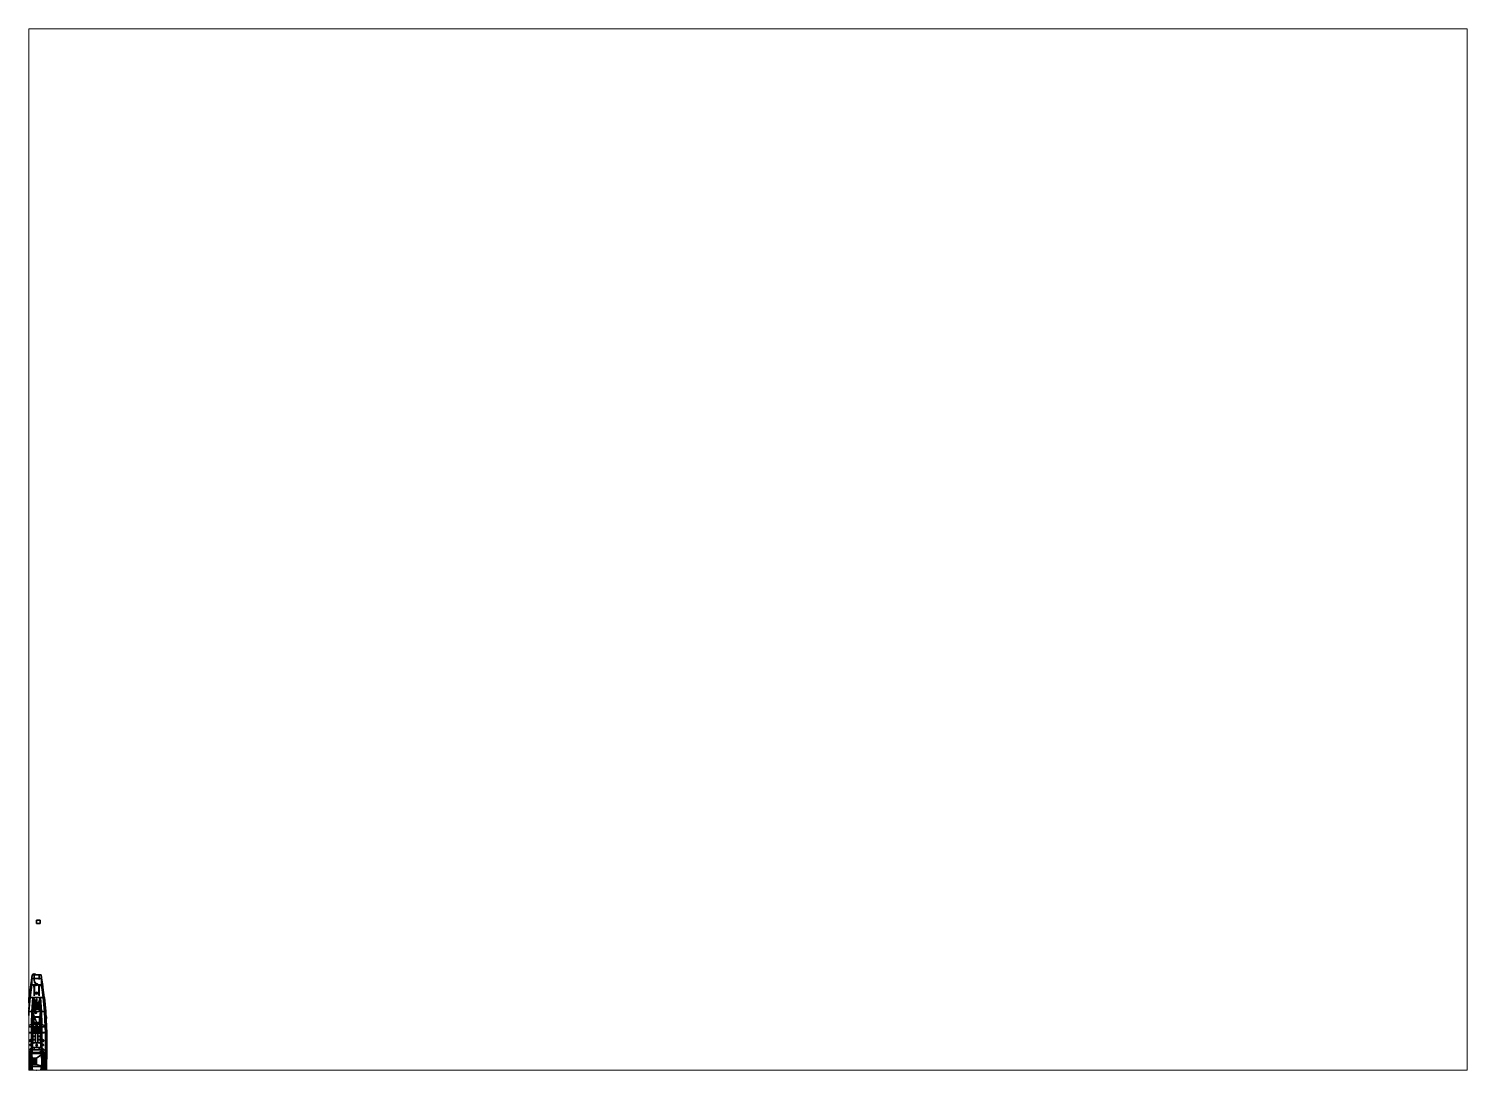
# Paper-space layout 'Layout1' of a CAD drawing. Header units: millimetres. Extents: x 28 to 251, y 20 to 181.
# The model-space entities are those that its viewports show. They can reach past a viewport. Long polylines and large blocks are cut down to what shows.
import ezdxf

# ---------------------------------------------------------------- set-up
doc = ezdxf.new("R2010")
doc.units = ezdxf.units.MM
for name, color, linetype in [('base_43', 7, 'Continuous'), ('gun', 1, 'Continuous'), ('prop', 2, 'Continuous'), ('r2', 6, 'Continuous'), ('railing', 6, 'Continuous'), ('ring-buoy', 1, 'Continuous'), ('sleeve', 5, 'Continuous'), ('turret', 2, 'Continuous'), ('underwater', 1, 'Continuous')]:
    doc.layers.add(name, color=color, linetype=linetype)

msp = doc.modelspace()

# ---------------------------------------------------------------- linework, layer by layer
for points in [[(1, 39.06, -14.6), (1, 39.06, -15.6), (0, 39.06, -15.6), (0, 39.06, -14.6)], [(1, 39.06, -15.6), (1, 38.06, -15.6), (0, 38.06, -15.6), (0, 39.06, -15.6)], [(0, 39.06, -15.6), (0, 38.06, -15.6), (0, 38.06, -14.6), (0, 39.06, -14.6)], [(0, 39.06, -14.6), (0, 38.06, -14.6), (1, 38.06, -14.6), (1, 39.06, -14.6)], [(1, 38.06, -14.6), (1, 38.06, -15.6), (1, 39.06, -15.6), (1, 39.06, -14.6)], [(0, 38.06, -14.6), (0, 38.06, -15.6), (1, 38.06, -15.6), (1, 38.06, -14.6)], [(-1.47, 21.87), (-1.76, 19.94), (-1.76, 19.94, 0.89), (-1.47, 21.87, 0.89)], [(-1.76, 19.94, 0.89), (1.76, 19.94, 0.89), (1.47, 21.87, 0.89), (-1.47, 21.87, 0.89)], [(-1.31, 22.87), (-1.47, 21.87), (-1.47, 21.87, 0.89), (-1.31, 22.87, 0.82)], [(-1.47, 21.87, 0.89), (1.47, 21.87, 0.89), (1.31, 22.87, 0.82), (-1.31, 22.87, 0.82)], [(-1.31, 22.87, 0.82), (1.31, 22.87, 0.82), (1.31, 22.87), (-1.31, 22.87)], [(-1.09, 23.11, 0.83), (-1.07, 23.1, 0.81), (-1.13, 22.96, 0.82), (-1.15, 22.96, 0.84)], [(-1.07, 23.1, 0.85), (-1.09, 23.11, 0.83), (-1.15, 22.96, 0.84), (-1.13, 22.96, 0.86)], [(-1.13, 22.96, 0.82), (-1.11, 22.96, 0.84), (-1.13, 22.96, 0.86), (-1.15, 22.96, 0.84)], [(-1.06, 23.09, 0.83), (-1.07, 23.1, 0.85), (-1.13, 22.96, 0.86), (-1.11, 22.96, 0.84)], [(-1.07, 23.1, 0.81), (-1.06, 23.09, 0.83), (-1.11, 22.96, 0.84), (-1.13, 22.96, 0.82)], [(-0.93, 23.18, 0.82), (-0.93, 23.16, 0.81), (-1.07, 23.1, 0.81), (-1.09, 23.11, 0.83)], [(-0.93, 23.16, 0.85), (-0.93, 23.18, 0.82), (-1.09, 23.11, 0.83), (-1.07, 23.1, 0.85)], [(-0.93, 23.14, 0.83), (-0.93, 23.16, 0.85), (-1.07, 23.1, 0.85), (-1.06, 23.09, 0.83)], [(-0.93, 23.16, 0.81), (-0.93, 23.14, 0.83), (-1.06, 23.09, 0.83), (-1.07, 23.1, 0.81)], [(-0.77, 23.11, 0.83), (-0.79, 23.1, 0.81), (-0.93, 23.16, 0.81), (-0.93, 23.18, 0.82)], [(-0.79, 23.1, 0.85), (-0.77, 23.11, 0.83), (-0.93, 23.18, 0.82), (-0.93, 23.16, 0.85)], [(-0.8, 23.09, 0.83), (-0.79, 23.1, 0.85), (-0.93, 23.16, 0.85), (-0.93, 23.14, 0.83)], [(-0.79, 23.1, 0.81), (-0.8, 23.09, 0.83), (-0.93, 23.14, 0.83), (-0.93, 23.16, 0.81)], [(-0.75, 22.96, 0.84), (-0.73, 22.96, 0.86), (-0.79, 23.1, 0.85), (-0.8, 23.09, 0.83)], [(-0.73, 22.96, 0.82), (-0.75, 22.96, 0.84), (-0.8, 23.09, 0.83), (-0.79, 23.1, 0.81)], [(-0.71, 22.96, 0.84), (-0.73, 22.96, 0.82), (-0.79, 23.1, 0.81), (-0.77, 23.11, 0.83)], [(-0.73, 22.96, 0.86), (-0.71, 22.96, 0.84), (-0.77, 23.11, 0.83), (-0.79, 23.1, 0.85)], [(-0.73, 23.12, 0.87), (-0.75, 23.1, 0.89), (-0.75, 23.17, 1.03), (-0.73, 23.19, 1.02)], [(-0.73, 23.19, 1.02), (-0.75, 23.17, 1.03), (-0.75, 23.12, 1.17), (-0.73, 23.14, 1.18)], [(-0.75, 23.1, 0.89), (-0.73, 23.09, 0.9), (-0.73, 23.15, 1.03), (-0.75, 23.17, 1.03)], [(-0.75, 23.17, 1.03), (-0.73, 23.15, 1.03), (-0.73, 23.11, 1.16), (-0.75, 23.12, 1.17)], [(-0.75, 23.1, 0.77), (-0.73, 23.11, 0.79), (-0.73, 23.16, 0.63), (-0.75, 23.14, 0.63)], [(-0.75, 23.14, 0.63), (-0.73, 23.16, 0.63), (-0.73, 23.09, 0.47), (-0.75, 23.08, 0.49)], [(-0.73, 23.08, 0.76), (-0.75, 23.1, 0.77), (-0.75, 23.14, 0.63), (-0.73, 23.12, 0.63)], [(-0.73, 23.12, 0.63), (-0.75, 23.14, 0.63), (-0.75, 23.08, 0.49), (-0.73, 23.06, 0.5)], [(-0.73, 23.14, 1.18), (-0.75, 23.12, 1.17), (-0.75, 22.99, 1.24), (-0.73, 22.99, 1.26)], [(-0.73, 22.96, 0.82), (-0.75, 22.96, 0.84), (-0.75, 23.1, 0.89), (-0.73, 23.12, 0.87)], [(-0.75, 23.12, 1.17), (-0.73, 23.11, 1.16), (-0.73, 22.99, 1.22), (-0.75, 22.99, 1.24)], [(-0.75, 22.96, 0.84), (-0.73, 22.96, 0.86), (-0.67, 23.1, 0.85), (-0.69, 23.11, 0.83)], [(-0.73, 22.96, 0.82), (-0.75, 22.96, 0.84), (-0.69, 23.11, 0.83), (-0.67, 23.1, 0.81)], [(-0.75, 22.96, 0.84), (-0.73, 22.96, 0.86), (-0.73, 23.11, 0.79), (-0.75, 23.1, 0.77)], [(-0.75, 22.96, 0.84), (-0.73, 22.96, 0.86), (-0.73, 23.09, 0.9), (-0.75, 23.1, 0.89)], [(-0.73, 22.96, 0.82), (-0.75, 22.96, 0.84), (-0.75, 23.1, 0.77), (-0.73, 23.08, 0.76)], [(-0.75, 23.08, 0.49), (-0.73, 23.09, 0.47), (-0.73, 22.93, 0.42), (-0.75, 22.93, 0.44)], [(-0.73, 23.06, 0.5), (-0.75, 23.08, 0.49), (-0.75, 22.93, 0.44), (-0.73, 22.93, 0.46)], [(-0.75, 22.99, 1.24), (-0.73, 22.99, 1.22), (-0.71, 22.99, 1.24), (-0.73, 22.99, 1.26)], [(-0.75, 21.96, 0.91), (-0.73, 21.96, 0.93), (-0.73, 22.96, 0.86), (-0.75, 22.96, 0.84)], [(-0.73, 21.96, 0.89), (-0.75, 21.96, 0.91), (-0.75, 22.96, 0.84), (-0.73, 22.96, 0.82)], [(-0.71, 22.93, 0.44), (-0.73, 22.93, 0.46), (-0.75, 22.93, 0.44), (-0.73, 22.93, 0.42)], [(-0.75, 21.37, 0.91), (-0.73, 21.37, 0.93), (-0.73, 21.96, 0.93), (-0.75, 21.96, 0.91)], [(-0.73, 21.37, 0.89), (-0.75, 21.37, 0.91), (-0.75, 21.96, 0.91), (-0.73, 21.96, 0.89)], [(-0.62, 20.78, 0.91), (-0.6, 20.78, 0.93), (-0.73, 21.37, 0.93), (-0.75, 21.37, 0.91)], [(-0.6, 20.78, 0.89), (-0.62, 20.78, 0.91), (-0.75, 21.37, 0.91), (-0.73, 21.37, 0.89)], [(-0.71, 23.1, 0.89), (-0.73, 23.12, 0.87), (-0.73, 23.19, 1.02), (-0.71, 23.17, 1.03)], [(-0.71, 23.17, 1.03), (-0.73, 23.19, 1.02), (-0.73, 23.14, 1.18), (-0.71, 23.12, 1.17)], [(-0.73, 23.09, 0.9), (-0.71, 23.1, 0.89), (-0.71, 23.17, 1.03), (-0.73, 23.15, 1.03)], [(-0.73, 23.15, 1.03), (-0.71, 23.17, 1.03), (-0.71, 23.12, 1.17), (-0.73, 23.11, 1.16)], [(-0.73, 23.11, 0.79), (-0.71, 23.1, 0.77), (-0.71, 23.14, 0.63), (-0.73, 23.16, 0.63)], [(-0.73, 23.16, 0.63), (-0.71, 23.14, 0.63), (-0.71, 23.08, 0.49), (-0.73, 23.09, 0.47)], [(-0.71, 23.1, 0.77), (-0.73, 23.08, 0.76), (-0.73, 23.12, 0.63), (-0.71, 23.14, 0.63)], [(-0.71, 23.14, 0.63), (-0.73, 23.12, 0.63), (-0.73, 23.06, 0.5), (-0.71, 23.08, 0.49)], [(-0.71, 23.12, 1.17), (-0.73, 23.14, 1.18), (-0.73, 22.99, 1.26), (-0.71, 22.99, 1.24)], [(-0.71, 22.96, 0.84), (-0.73, 22.96, 0.82), (-0.73, 23.12, 0.87), (-0.71, 23.1, 0.89)], [(-0.73, 23.11, 1.16), (-0.71, 23.12, 1.17), (-0.71, 22.99, 1.24), (-0.73, 22.99, 1.22)], [(-0.73, 22.96, 0.86), (-0.71, 22.96, 0.84), (-0.71, 23.1, 0.77), (-0.73, 23.11, 0.79)], [(-0.71, 22.96, 0.84), (-0.73, 22.96, 0.82), (-0.67, 23.1, 0.81), (-0.66, 23.09, 0.83)], [(-0.73, 22.96, 0.86), (-0.71, 22.96, 0.84), (-0.66, 23.09, 0.83), (-0.67, 23.1, 0.85)], [(-0.73, 22.96, 0.86), (-0.71, 22.96, 0.84), (-0.71, 23.1, 0.89), (-0.73, 23.09, 0.9)], [(-0.71, 22.96, 0.84), (-0.73, 22.96, 0.82), (-0.73, 23.08, 0.76), (-0.71, 23.1, 0.77)], [(-0.73, 23.09, 0.47), (-0.71, 23.08, 0.49), (-0.71, 22.93, 0.44), (-0.73, 22.93, 0.42)], [(-0.71, 23.08, 0.49), (-0.73, 23.06, 0.5), (-0.73, 22.93, 0.46), (-0.71, 22.93, 0.44)], [(-0.73, 21.96, 0.93), (-0.71, 21.96, 0.91), (-0.71, 22.96, 0.84), (-0.73, 22.96, 0.86)], [(-0.71, 21.96, 0.91), (-0.73, 21.96, 0.89), (-0.73, 22.96, 0.82), (-0.71, 22.96, 0.84)], [(-0.73, 21.37, 0.93), (-0.71, 21.37, 0.91), (-0.71, 21.96, 0.91), (-0.73, 21.96, 0.93)], [(-0.71, 21.37, 0.91), (-0.73, 21.37, 0.89), (-0.73, 21.96, 0.89), (-0.71, 21.96, 0.91)], [(-0.6, 20.78, 0.93), (-0.58, 20.78, 0.91), (-0.71, 21.37, 0.91), (-0.73, 21.37, 0.93)], [(-0.58, 20.78, 0.91), (-0.6, 20.78, 0.89), (-0.73, 21.37, 0.89), (-0.71, 21.37, 0.91)], [(-0.69, 23.11, 0.83), (-0.67, 23.1, 0.85), (-0.53, 23.16, 0.85), (-0.53, 23.18, 0.82)], [(-0.67, 23.1, 0.81), (-0.69, 23.11, 0.83), (-0.53, 23.18, 0.82), (-0.53, 23.16, 0.81)], [(-0.66, 23.09, 0.83), (-0.67, 23.1, 0.81), (-0.53, 23.16, 0.81), (-0.53, 23.14, 0.83)], [(-0.67, 23.1, 0.85), (-0.66, 23.09, 0.83), (-0.53, 23.14, 0.83), (-0.53, 23.16, 0.85)], [(-0.53, 23.18, 0.82), (-0.53, 23.16, 0.85), (-0.39, 23.1, 0.85), (-0.37, 23.11, 0.83)], [(-0.53, 23.16, 0.81), (-0.53, 23.18, 0.82), (-0.37, 23.11, 0.83), (-0.39, 23.1, 0.81)], [(-0.53, 23.14, 0.83), (-0.53, 23.16, 0.81), (-0.39, 23.1, 0.81), (-0.4, 23.09, 0.83)], [(-0.53, 23.16, 0.85), (-0.53, 23.14, 0.83), (-0.4, 23.09, 0.83), (-0.39, 23.1, 0.85)], [(-0.4, 23.09, 0.83), (-0.39, 23.1, 0.81), (-0.33, 22.96, 0.82), (-0.35, 22.96, 0.84)], [(-0.39, 23.1, 0.85), (-0.4, 23.09, 0.83), (-0.35, 22.96, 0.84), (-0.33, 22.96, 0.86)], [(-0.37, 23.11, 0.83), (-0.39, 23.1, 0.85), (-0.33, 22.96, 0.86), (-0.31, 22.96, 0.84)], [(-0.39, 23.1, 0.81), (-0.37, 23.11, 0.83), (-0.31, 22.96, 0.84), (-0.33, 22.96, 0.82)], [(-0.33, 22.96, 0.86), (-0.35, 22.96, 0.84), (-0.33, 22.96, 0.82), (-0.31, 22.96, 0.84)], [(1.31, 22.87, 0.82), (1.47, 21.87, 0.89), (1.47, 21.87), (1.31, 22.87)], [(1.47, 21.87, 0.89), (1.76, 19.94, 0.89), (1.76, 19.94), (1.47, 21.87)], [(-1.76, 19.94), (-2.25, 16.2), (-2.25, 16.2, 1), (-1.76, 19.94, 0.89)], [(-2.25, 16.2, 1), (2.25, 16.2, 1), (1.76, 19.94, 0.89), (-1.76, 19.94, 0.89)], [(-1.74, 19.67, 0.89), (-1.83, 19.06, 0.89), (-1.83, 19.06, 1.02), (-1.74, 19.67, 1.02)], [(-1.74, 19.67, 1.02), (-1.83, 19.06, 1.02), (-1.63, 19.03, 1.02), (-1.54, 19.64, 1.02)], [(-1.83, 19.06, 1.02), (-1.83, 19.06, 0.89), (-1.63, 19.03, 0.89), (-1.63, 19.03, 1.02)], [(-1.7, 19.27, 1.21), (-1.75, 19.25, 1.21), (-1.79, 19.2, 1.21), (-1.64, 19.24, 1.21)], [(-1.75, 19.25, 1.02), (-1.79, 19.2, 1.02), (-1.79, 19.2, 1.21), (-1.75, 19.25, 1.21)], [(-1.64, 19.24, 1.21), (-1.79, 19.2, 1.21), (-1.77, 19.14, 1.21), (-1.63, 19.18, 1.21)], [(-1.79, 19.2, 1.02), (-1.77, 19.14, 1.02), (-1.77, 19.14, 1.21), (-1.79, 19.2, 1.21)], [(-1.63, 19.18, 1.21), (-1.77, 19.14, 1.21), (-1.72, 19.11, 1.21), (-1.66, 19.13, 1.21)], [(-1.77, 19.14, 1.02), (-1.72, 19.11, 1.02), (-1.72, 19.11, 1.21), (-1.77, 19.14, 1.21)], [(-1.7, 19.27, 1.02), (-1.75, 19.25, 1.02), (-1.75, 19.25, 1.21), (-1.7, 19.27, 1.21)], [(-1.54, 19.64, 1.02), (-1.54, 19.64, 0.89), (-1.74, 19.67, 0.89), (-1.74, 19.67, 1.02)], [(-1.65, 19.6, 1.21), (-1.71, 19.58, 1.21), (-1.74, 19.53, 1.21), (-1.6, 19.57, 1.21)], [(-1.71, 19.58, 1.02), (-1.74, 19.53, 1.02), (-1.74, 19.53, 1.21), (-1.71, 19.58, 1.21)], [(-1.6, 19.57, 1.21), (-1.74, 19.53, 1.21), (-1.72, 19.47, 1.21), (-1.58, 19.51, 1.21)], [(-1.74, 19.53, 1.02), (-1.72, 19.47, 1.02), (-1.72, 19.47, 1.21), (-1.74, 19.53, 1.21)], [(-1.58, 19.51, 1.21), (-1.72, 19.47, 1.21), (-1.67, 19.44, 1.21), (-1.61, 19.45, 1.21)], [(-1.72, 19.47, 1.02), (-1.67, 19.44, 1.02), (-1.67, 19.44, 1.21), (-1.72, 19.47, 1.21)], [(-1.72, 19.11, 1.02), (-1.66, 19.13, 1.02), (-1.66, 19.13, 1.21), (-1.72, 19.11, 1.21)], [(-1.65, 19.6, 1.02), (-1.71, 19.58, 1.02), (-1.71, 19.58, 1.21), (-1.65, 19.6, 1.21)], [(-1.64, 19.24, 1.02), (-1.7, 19.27, 1.02), (-1.7, 19.27, 1.21), (-1.64, 19.24, 1.21)], [(-1.67, 19.44, 1.02), (-1.61, 19.45, 1.02), (-1.61, 19.45, 1.21), (-1.67, 19.44, 1.21)], [(-1.66, 19.13, 1.02), (-1.63, 19.18, 1.02), (-1.63, 19.18, 1.21), (-1.66, 19.13, 1.21)], [(-1.6, 19.57, 1.02), (-1.65, 19.6, 1.02), (-1.65, 19.6, 1.21), (-1.6, 19.57, 1.21)], [(-1.63, 19.18, 1.02), (-1.64, 19.24, 1.02), (-1.64, 19.24, 1.21), (-1.63, 19.18, 1.21)], [(-1.63, 19.03, 1.02), (-1.63, 19.03, 0.89), (-1.54, 19.64, 0.89), (-1.54, 19.64, 1.02)], [(-1.61, 19.45, 1.02), (-1.58, 19.51, 1.02), (-1.58, 19.51, 1.21), (-1.61, 19.45, 1.21)], [(-1.58, 19.51, 1.02), (-1.6, 19.57, 1.02), (-1.6, 19.57, 1.21), (-1.58, 19.51, 1.21)], [(-0.23, 20.23, 0.91), (-0.22, 20.25, 0.93), (-0.6, 20.78, 0.93), (-0.62, 20.78, 0.91)], [(-0.22, 20.25, 0.89), (-0.23, 20.23, 0.91), (-0.62, 20.78, 0.91), (-0.6, 20.78, 0.89)], [(-0.22, 20.25, 0.93), (-0.21, 20.27, 0.91), (-0.58, 20.78, 0.91), (-0.6, 20.78, 0.93)], [(-0.21, 20.27, 0.91), (-0.22, 20.25, 0.89), (-0.6, 20.78, 0.89), (-0.58, 20.78, 0.91)], [(-0.15, 20.21, 1.17), (-0.21, 20.27, 1.12), (-0.3, 20.06, 1.12), (-0.21, 20.06, 1.17)], [(-0.3, 20.06, 1.12), (-0.21, 20.27, 1.12), (-0.21, 20.27, 0.89), (-0.3, 20.06, 0.89)], [(-0.21, 20.06, 1.17), (-0.3, 20.06, 1.12), (-0.21, 19.85, 1.12), (-0.15, 19.91, 1.17)], [(-0.21, 19.85, 1.12), (-0.3, 20.06, 1.12), (-0.3, 20.06, 0.89), (-0.21, 19.85, 0.89)], [(-0.3, 17.48, 1.18), (-0.21, 17.69, 1.18), (-0.21, 17.69, 0.95), (-0.3, 17.48, 0.96)], [(-0.15, 17.63, 1.23), (-0.21, 17.69, 1.18), (-0.3, 17.48, 1.18), (-0.21, 17.48, 1.23)], [(-0.21, 17.27, 1.18), (-0.3, 17.48, 1.18), (-0.3, 17.48, 0.96), (-0.21, 17.27, 0.96)], [(-0.21, 17.48, 1.23), (-0.3, 17.48, 1.18), (-0.21, 17.27, 1.18), (-0.15, 17.33, 1.23)], [(0, 20.27, 1.17), (0, 20.36, 1.12), (-0.21, 20.27, 1.12), (-0.15, 20.21, 1.17)], [(-0.21, 20.27, 1.12), (0, 20.36, 1.12), (0, 20.36, 0.89), (-0.21, 20.27, 0.89)], [(0, 20.06, 1.19), (-0.15, 20.21, 1.17), (-0.21, 20.06, 1.17), (0, 20.06, 1.19)], [(0, 20.06, 1.19), (-0.21, 20.06, 1.17), (-0.15, 19.91, 1.17), (0, 20.06, 1.19)], [(-0.15, 19.91, 1.17), (-0.21, 19.85, 1.12), (0, 19.76, 1.12), (0, 19.85, 1.17)], [(0, 19.76, 1.12), (-0.21, 19.85, 1.12), (-0.21, 19.85, 0.89), (0, 19.76, 0.89)], [(-0.21, 17.69, 1.18), (0, 17.78, 1.18), (0, 17.78, 0.95), (-0.21, 17.69, 0.95)], [(0, 17.69, 1.23), (0, 17.78, 1.18), (-0.21, 17.69, 1.18), (-0.15, 17.63, 1.23)], [(0, 17.48, 1.25), (-0.15, 17.63, 1.23), (-0.21, 17.48, 1.23), (0, 17.48, 1.25)], [(0, 17.48, 1.25), (-0.21, 17.48, 1.23), (-0.15, 17.33, 1.23), (0, 17.48, 1.25)], [(-0.15, 17.33, 1.23), (-0.21, 17.27, 1.18), (0, 17.18, 1.18), (0, 17.27, 1.23)], [(0, 17.18, 1.18), (-0.21, 17.27, 1.18), (-0.21, 17.27, 0.96), (0, 17.18, 0.97)], [(0, 20.06, 1.19), (0, 20.27, 1.17), (-0.15, 20.21, 1.17), (0, 20.06, 1.19)], [(0, 20.06, 1.19), (-0.15, 19.91, 1.17), (0, 19.85, 1.17), (0, 20.06, 1.19)], [(0, 17.48, 1.25), (0, 17.69, 1.23), (-0.15, 17.63, 1.23), (0, 17.48, 1.25)], [(0, 17.48, 1.25), (-0.15, 17.33, 1.23), (0, 17.27, 1.23), (0, 17.48, 1.25)], [(0.15, 20.21, 1.17), (0.21, 20.27, 1.12), (0, 20.36, 1.12), (0, 20.27, 1.17)], [(0, 20.36, 1.12), (0.21, 20.27, 1.12), (0.21, 20.27, 0.89), (0, 20.36, 0.89)], [(0, 20.06, 1.19), (0.15, 20.21, 1.17), (0, 20.27, 1.17), (0, 20.06, 1.19)], [(0, 20.06, 1.19), (0.21, 20.06, 1.17), (0.15, 20.21, 1.17), (0, 20.06, 1.19)], [(0, 20.06, 1.19), (0, 19.85, 1.17), (0.15, 19.91, 1.17), (0, 20.06, 1.19)], [(0, 20.06, 1.19), (0.15, 19.91, 1.17), (0.21, 20.06, 1.17), (0, 20.06, 1.19)], [(0, 19.85, 1.17), (0, 19.76, 1.12), (0.21, 19.85, 1.12), (0.15, 19.91, 1.17)], [(0.21, 19.85, 1.12), (0, 19.76, 1.12), (0, 19.76, 0.89), (0.21, 19.85, 0.89)], [(0, 17.78, 1.18), (0.21, 17.69, 1.18), (0.21, 17.69, 0.95), (0, 17.78, 0.95)], [(0.15, 17.63, 1.23), (0.21, 17.69, 1.18), (0, 17.78, 1.18), (0, 17.69, 1.23)], [(0, 17.48, 1.25), (0.15, 17.63, 1.23), (0, 17.69, 1.23), (0, 17.48, 1.25)], [(0, 17.48, 1.25), (0.21, 17.48, 1.23), (0.15, 17.63, 1.23), (0, 17.48, 1.25)], [(0, 17.48, 1.25), (0.15, 17.33, 1.23), (0.21, 17.48, 1.23), (0, 17.48, 1.25)], [(0, 17.48, 1.25), (0, 17.27, 1.23), (0.15, 17.33, 1.23), (0, 17.48, 1.25)], [(0, 17.27, 1.23), (0, 17.18, 1.18), (0.21, 17.27, 1.18), (0.15, 17.33, 1.23)], [(0.21, 17.27, 1.18), (0, 17.18, 1.18), (0, 17.18, 0.97), (0.21, 17.27, 0.96)], [(0.21, 20.06, 1.17), (0.3, 20.06, 1.12), (0.21, 20.27, 1.12), (0.15, 20.21, 1.17)], [(0.15, 19.91, 1.17), (0.21, 19.85, 1.12), (0.3, 20.06, 1.12), (0.21, 20.06, 1.17)], [(0.21, 17.48, 1.23), (0.3, 17.48, 1.18), (0.21, 17.69, 1.18), (0.15, 17.63, 1.23)], [(0.15, 17.33, 1.23), (0.21, 17.27, 1.18), (0.3, 17.48, 1.18), (0.21, 17.48, 1.23)], [(0.21, 20.27, 1.12), (0.3, 20.06, 1.12), (0.3, 20.06, 0.89), (0.21, 20.27, 0.89)], [(0.3, 20.06, 1.12), (0.21, 19.85, 1.12), (0.21, 19.85, 0.89), (0.3, 20.06, 0.89)], [(0.21, 17.69, 1.18), (0.3, 17.48, 1.18), (0.3, 17.48, 0.96), (0.21, 17.69, 0.95)], [(0.3, 17.48, 1.18), (0.21, 17.27, 1.18), (0.21, 17.27, 0.96), (0.3, 17.48, 0.96)], [(1.54, 19.64, 1.02), (1.63, 19.03, 1.02), (1.83, 19.06, 1.02), (1.74, 19.67, 1.02)], [(1.74, 19.67, 1.02), (1.74, 19.67, 0.89), (1.54, 19.64, 0.89), (1.54, 19.64, 1.02)], [(1.54, 19.64, 0.89), (1.63, 19.03, 0.89), (1.63, 19.03, 1.02), (1.54, 19.64, 1.02)], [(1.65, 19.6, 1.21), (1.6, 19.57, 1.21), (1.58, 19.51, 1.21), (1.71, 19.58, 1.21)], [(1.71, 19.58, 1.21), (1.58, 19.51, 1.21), (1.61, 19.45, 1.21), (1.74, 19.53, 1.21)], [(1.6, 19.57, 1.02), (1.58, 19.51, 1.02), (1.58, 19.51, 1.21), (1.6, 19.57, 1.21)], [(1.58, 19.51, 1.02), (1.61, 19.45, 1.02), (1.61, 19.45, 1.21), (1.58, 19.51, 1.21)], [(1.65, 19.6, 1.02), (1.6, 19.57, 1.02), (1.6, 19.57, 1.21), (1.65, 19.6, 1.21)], [(1.74, 19.53, 1.21), (1.61, 19.45, 1.21), (1.67, 19.44, 1.21), (1.72, 19.47, 1.21)], [(1.61, 19.45, 1.02), (1.67, 19.44, 1.02), (1.67, 19.44, 1.21), (1.61, 19.45, 1.21)], [(1.7, 19.27, 1.21), (1.64, 19.24, 1.21), (1.63, 19.18, 1.21), (1.75, 19.25, 1.21)], [(1.75, 19.25, 1.21), (1.63, 19.18, 1.21), (1.66, 19.13, 1.21), (1.79, 19.2, 1.21)], [(1.64, 19.24, 1.02), (1.63, 19.18, 1.02), (1.63, 19.18, 1.21), (1.64, 19.24, 1.21)], [(1.63, 19.18, 1.02), (1.66, 19.13, 1.02), (1.66, 19.13, 1.21), (1.63, 19.18, 1.21)], [(1.63, 19.03, 1.02), (1.63, 19.03, 0.89), (1.83, 19.06, 0.89), (1.83, 19.06, 1.02)], [(1.7, 19.27, 1.02), (1.64, 19.24, 1.02), (1.64, 19.24, 1.21), (1.7, 19.27, 1.21)], [(1.71, 19.58, 1.02), (1.65, 19.6, 1.02), (1.65, 19.6, 1.21), (1.71, 19.58, 1.21)], [(1.79, 19.2, 1.21), (1.66, 19.13, 1.21), (1.72, 19.11, 1.21), (1.77, 19.14, 1.21)], [(1.66, 19.13, 1.02), (1.72, 19.11, 1.02), (1.72, 19.11, 1.21), (1.66, 19.13, 1.21)], [(1.67, 19.44, 1.02), (1.72, 19.47, 1.02), (1.72, 19.47, 1.21), (1.67, 19.44, 1.21)], [(1.75, 19.25, 1.02), (1.7, 19.27, 1.02), (1.7, 19.27, 1.21), (1.75, 19.25, 1.21)], [(1.74, 19.53, 1.02), (1.71, 19.58, 1.02), (1.71, 19.58, 1.21), (1.74, 19.53, 1.21)], [(1.72, 19.47, 1.02), (1.74, 19.53, 1.02), (1.74, 19.53, 1.21), (1.72, 19.47, 1.21)], [(1.72, 19.11, 1.02), (1.77, 19.14, 1.02), (1.77, 19.14, 1.21), (1.72, 19.11, 1.21)], [(1.83, 19.06, 1.02), (1.83, 19.06, 0.89), (1.74, 19.67, 0.89), (1.74, 19.67, 1.02)], [(1.79, 19.2, 1.02), (1.75, 19.25, 1.02), (1.75, 19.25, 1.21), (1.79, 19.2, 1.21)], [(1.76, 19.94, 0.89), (2.25, 16.2, 1), (2.25, 16.2), (1.76, 19.94)], [(1.77, 19.14, 1.02), (1.79, 19.2, 1.02), (1.79, 19.2, 1.21), (1.77, 19.14, 1.21)], [(-2.25, 16.2), (-2.62, 12.07), (-2.62, 12.07, 1), (-2.25, 16.2, 1)], [(-2.25, 16.2, 1), (-2.62, 12.07, 1), (-1.39, 12.07, 1), (-1.15, 16.2, 1)], [(-1.15, 16.2, 1), (-1.39, 12.07, 1), (-1.18, 12.07, 1.53), (-1, 16.2, 1.53)], [(-1.18, 12.07, 1.53), (-1.01, 13.65, 1.53), (-1, 16.2, 1.53)], [(-0.87, 13.14, 1.53), (-1.01, 13.65, 1.53), (-1.18, 12.07, 1.53)], [(-0.5, 12.78, 1.53), (-0.87, 13.14, 1.53), (-1.18, 12.07, 1.53), (-0.5, 12.78, 1.53)], [(0, 12.64, 1.53), (-1.18, 12.07, 1.53), (1.18, 12.07, 1.53), (0.51, 12.78, 1.53)], [(0, 12.64, 1.53), (-0.5, 12.78, 1.53), (-0.5, 12.78, 1.53), (-1.18, 12.07, 1.53)], [(1, 16.2, 1.53), (1.15, 16.2, 1), (-1.15, 16.2, 1), (-1, 16.2, 1.53)], [(-1.01, 13.65, 1.53), (-0.87, 14.15, 1.53), (-1, 16.2, 1.53)], [(-0.85, 13.65, 1.71), (-0.74, 14.07, 1.71), (-0.87, 14.15, 1.53), (-1.01, 13.65, 1.53)], [(-0.74, 13.22, 1.71), (-0.85, 13.65, 1.71), (-1.01, 13.65, 1.53), (-0.87, 13.14, 1.53)], [(0, 14.66, 1.53), (0.51, 14.52, 1.53), (1, 16.2, 1.53), (-1, 16.2, 1.53)], [(-0.5, 14.52, 1.53), (0, 14.66, 1.53), (-1, 16.2, 1.53)], [(-0.87, 14.15, 1.53), (-0.5, 14.52, 1.53), (-1, 16.2, 1.53)], [(-0.74, 14.07, 1.71), (-0.42, 14.39, 1.71), (-0.5, 14.52, 1.53), (-0.87, 14.15, 1.53)], [(-0.42, 12.91, 1.71), (-0.74, 13.22, 1.71), (-0.87, 13.14, 1.53), (-0.5, 12.78, 1.53)], [(-0.42, 14.39, 1.71), (0, 14.5, 1.71), (0, 14.66, 1.53), (-0.5, 14.52, 1.53)], [(0, 12.8, 1.71), (-0.42, 12.91, 1.71), (-0.5, 12.78, 1.53), (0, 12.64, 1.53)], [(0, 14.5, 1.71), (0.43, 14.39, 1.71), (0.51, 14.52, 1.53), (0, 14.66, 1.53)], [(0.43, 12.91, 1.71), (0, 12.8, 1.71), (0, 12.64, 1.53), (0.51, 12.78, 1.53)], [(0.43, 14.39, 1.71), (0.74, 14.07, 1.71), (0.87, 14.15, 1.53), (0.51, 14.52, 1.53)], [(0.74, 13.22, 1.71), (0.43, 12.91, 1.71), (0.51, 12.78, 1.53), (0.87, 13.14, 1.53)], [(0.51, 14.52, 1.53), (0.87, 14.15, 1.53), (1, 16.2, 1.53)], [(0.87, 13.14, 1.53), (0.51, 12.78, 1.53), (1.18, 12.07, 1.53)], [(0.74, 14.07, 1.71), (0.85, 13.65, 1.71), (1.01, 13.65, 1.53), (0.87, 14.15, 1.53)], [(0.85, 13.65, 1.71), (0.74, 13.22, 1.71), (0.87, 13.14, 1.53), (1.01, 13.65, 1.53)], [(0.87, 14.15, 1.53), (1.01, 13.65, 1.53), (1, 16.2, 1.53)], [(1.01, 13.65, 1.53), (0.87, 13.14, 1.53), (1.18, 12.07, 1.53)], [(1.18, 12.07, 1.53), (1.39, 12.07, 1), (1.15, 16.2, 1), (1, 16.2, 1.53)], [(1, 16.2, 1.53), (1.01, 13.65, 1.53), (1.18, 12.07, 1.53)], [(1.39, 12.07, 1), (2.62, 12.07, 1), (2.25, 16.2, 1), (1.15, 16.2, 1)], [(2.25, 16.2, 1), (2.62, 12.07, 1), (2.62, 12.07), (2.25, 16.2)], [(-2.62, 12.07), (-2.89, 7.58), (-2.89, 7.58, 1), (-2.62, 12.07, 1)], [(-1.39, 12.07, 1), (-2.62, 12.07, 1), (-2.89, 7.58, 1), (-1.55, 8.38, 1)], [(-1.18, 12.07, 1.53), (-1.39, 12.07, 1), (-1.55, 8.38, 1), (-1.37, 8.38, 1.67)], [(1.37, 8.38, 1.67), (1.18, 12.07, 1.53), (-1.18, 12.07, 1.53), (-1.37, 8.38, 1.67)], [(-1.01, 10.83, 3.84), (-1.15, 10.77, 3.84), (-1.21, 10.63, 3.84), (-0.87, 10.77, 3.84)], [(-1.15, 10.77, 1.57), (-1.21, 10.63, 1.58), (-1.21, 10.63, 3.84), (-1.15, 10.77, 3.84)], [(-0.87, 10.77, 3.84), (-1.21, 10.63, 3.84), (-1.15, 10.49, 3.84), (-0.81, 10.63, 3.84)], [(-1.21, 10.63, 1.58), (-1.15, 10.49, 1.59), (-1.15, 10.49, 3.84), (-1.21, 10.63, 3.84)], [(-1.01, 10.83, 1.57), (-1.15, 10.77, 1.57), (-1.15, 10.77, 3.84), (-1.01, 10.83, 3.84)], [(-0.81, 10.63, 3.84), (-1.15, 10.49, 3.84), (-1.01, 10.43, 3.84), (-0.87, 10.49, 3.84)], [(-1.15, 10.49, 1.59), (-1.01, 10.43, 1.59), (-1.01, 10.43, 3.84), (-1.15, 10.49, 3.84)], [(-0.8, 10.45, 8.03), (-1.03, 6.36, 7.3), (-1.03, 6.36, 7.24), (-0.8, 10.45, 7.97)], [(-0.8, 10.45, 7.97), (-1.03, 6.36, 7.24), (-1.03, 6.36, 7.3), (-0.8, 10.45, 8.03)], [(-0.87, 10.77, 1.57), (-1.01, 10.83, 1.57), (-1.01, 10.83, 3.84), (-0.87, 10.77, 3.84)], [(-1.01, 10.43, 1.59), (-0.87, 10.49, 1.59), (-0.87, 10.49, 3.84), (-1.01, 10.43, 3.84)], [(-0.81, 10.63, 1.58), (-0.87, 10.77, 1.57), (-0.87, 10.77, 3.84), (-0.81, 10.63, 3.84)], [(-0.87, 10.49, 1.59), (-0.81, 10.63, 1.58), (-0.81, 10.63, 3.84), (-0.87, 10.49, 3.84)], [(0.8, 10.48, 8.03), (0.8, 10.51, 8), (-0.8, 10.51, 8), (-0.8, 10.48, 8.03)], [(0.8, 10.51, 8), (0.8, 10.48, 7.97), (-0.8, 10.48, 7.97), (-0.8, 10.51, 8)], [(-0.8, 10.48, 8.03), (-0.8, 10.51, 8), (-0.8, 10.48, 7.97), (-0.8, 10.45, 8)], [(0.8, 10.45, 8), (0.8, 10.48, 8.03), (-0.8, 10.48, 8.03), (-0.8, 10.45, 8)], [(0.8, 10.48, 7.97), (0.8, 10.45, 8), (-0.8, 10.45, 8), (-0.8, 10.48, 7.97)], [(-0.6, 11.78, 1.75), (-0.51, 11.99, 1.75), (-0.51, 11.99, 1.53), (-0.6, 11.78, 1.54)], [(-0.45, 11.93, 1.8), (-0.51, 11.99, 1.75), (-0.6, 11.78, 1.75), (-0.51, 11.78, 1.8)], [(-0.51, 11.57, 1.75), (-0.6, 11.78, 1.75), (-0.6, 11.78, 1.54), (-0.51, 11.57, 1.54)], [(-0.51, 11.78, 1.8), (-0.6, 11.78, 1.75), (-0.51, 11.57, 1.75), (-0.45, 11.63, 1.8)], [(-0.51, 11.99, 1.75), (-0.3, 12.08, 1.75), (-0.3, 12.08, 1.53), (-0.51, 11.99, 1.53)], [(-0.3, 11.99, 1.8), (-0.3, 12.08, 1.75), (-0.51, 11.99, 1.75), (-0.45, 11.93, 1.8)], [(-0.3, 11.78, 1.82), (-0.45, 11.93, 1.8), (-0.51, 11.78, 1.8), (-0.3, 11.78, 1.82)], [(-0.3, 11.78, 1.82), (-0.51, 11.78, 1.8), (-0.45, 11.63, 1.8), (-0.3, 11.78, 1.82)], [(-0.45, 11.63, 1.8), (-0.51, 11.57, 1.75), (-0.3, 11.48, 1.75), (-0.3, 11.57, 1.8)], [(-0.3, 11.48, 1.75), (-0.51, 11.57, 1.75), (-0.51, 11.57, 1.54), (-0.3, 11.48, 1.55)], [(-0.3, 11.78, 1.82), (-0.3, 11.99, 1.8), (-0.45, 11.93, 1.8), (-0.3, 11.78, 1.82)], [(-0.3, 11.78, 1.82), (-0.45, 11.63, 1.8), (-0.3, 11.57, 1.8), (-0.3, 11.78, 1.82)], [(-0.3, 12.08, 1.75), (-0.09, 11.99, 1.75), (-0.09, 11.99, 1.53), (-0.3, 12.08, 1.53)], [(-0.15, 11.93, 1.8), (-0.09, 11.99, 1.75), (-0.3, 12.08, 1.75), (-0.3, 11.99, 1.8)], [(-0.3, 11.78, 1.82), (-0.15, 11.93, 1.8), (-0.3, 11.99, 1.8), (-0.3, 11.78, 1.82)], [(-0.3, 11.78, 1.82), (-0.09, 11.78, 1.8), (-0.15, 11.93, 1.8), (-0.3, 11.78, 1.82)], [(-0.3, 11.78, 1.82), (-0.15, 11.63, 1.8), (-0.09, 11.78, 1.8), (-0.3, 11.78, 1.82)], [(-0.3, 11.78, 1.82), (-0.3, 11.57, 1.8), (-0.15, 11.63, 1.8), (-0.3, 11.78, 1.82)], [(-0.3, 11.57, 1.8), (-0.3, 11.48, 1.75), (-0.09, 11.57, 1.75), (-0.15, 11.63, 1.8)], [(-0.09, 11.57, 1.75), (-0.3, 11.48, 1.75), (-0.3, 11.48, 1.55), (-0.09, 11.57, 1.54)], [(-0.09, 11.78, 1.8), (0, 11.78, 1.75), (-0.09, 11.99, 1.75), (-0.15, 11.93, 1.8)], [(-0.15, 11.63, 1.8), (-0.09, 11.57, 1.75), (0, 11.78, 1.75), (-0.09, 11.78, 1.8)], [(-0.09, 11.99, 1.75), (0, 11.78, 1.75), (0, 11.78, 1.54), (-0.09, 11.99, 1.53)], [(0, 11.78, 1.75), (-0.09, 11.57, 1.75), (-0.09, 11.57, 1.54), (0, 11.78, 1.54)], [(0, 10.51, 1.58), (-0.03, 10.48, 1.59), (-0.03, 10.48, 8.09), (0, 10.51, 8.09)], [(0, 10.51, 8.09), (-0.03, 10.48, 8.09), (0, 10.45, 8.09), (0.03, 10.48, 8.09)], [(-0.03, 10.48, 1.59), (0, 10.45, 1.59), (0, 10.45, 8.09), (-0.03, 10.48, 8.09)], [(0.03, 10.48, 1.59), (0, 10.51, 1.58), (0, 10.51, 8.09), (0.03, 10.48, 8.09)], [(0, 10.45, 1.59), (0.03, 10.48, 1.59), (0.03, 10.48, 8.09), (0, 10.45, 8.09)], [(0.8, 10.45, 8), (0.8, 10.48, 7.97), (0.8, 10.51, 8), (0.8, 10.48, 8.03)], [(0.8, 10.45, 8.03), (1.03, 6.36, 7.3), (1.03, 6.36, 7.24), (0.8, 10.45, 7.97)], [(0.8, 10.45, 7.97), (1.03, 6.36, 7.24), (1.03, 6.36, 7.3), (0.8, 10.45, 8.03)], [(1.55, 8.38, 1), (1.39, 12.07, 1), (1.18, 12.07, 1.53), (1.37, 8.38, 1.67)], [(2.89, 7.58, 1), (2.62, 12.07, 1), (1.39, 12.07, 1), (1.55, 8.38, 1)], [(2.62, 12.07, 1), (2.89, 7.58, 1), (2.89, 7.58), (2.62, 12.07)], [(-1.55, 8.38, 1), (-2.89, 7.58, 1), (-2.99, 5.91, 1), (-1.55, 5.73, 1)], [(-2.89, 7.58), (-2.99, 5.91), (-2.99, 5.91, 1), (-2.89, 7.58, 1)], [(-2.99, 5.91), (-2.99, 0.03), (-2.99, 0.03, 1), (-2.99, 5.91, 1)], [(-2.99, 5.91, 1), (-2.99, 0.03, 1), (-1.55, 1.49, 1), (-1.55, 5.73, 1)], [(-2.96, 4.85, 1.13), (-2.96, 4.23, 1.13), (-2.76, 4.23, 1.13), (-2.76, 4.85, 1.13)], [(-2.96, 4.85, 1), (-2.96, 4.23, 1), (-2.96, 4.23, 1.13), (-2.96, 4.85, 1.13)], [(-2.76, 4.85, 1.13), (-2.76, 4.85, 1), (-2.96, 4.85, 1), (-2.96, 4.85, 1.13)], [(-2.86, 4.79, 1.32), (-2.92, 4.77, 1.32), (-2.94, 4.71, 1.32), (-2.8, 4.77, 1.32)], [(-2.92, 4.77, 1.13), (-2.94, 4.71, 1.13), (-2.94, 4.71, 1.32), (-2.92, 4.77, 1.32)], [(-2.8, 4.77, 1.32), (-2.94, 4.71, 1.32), (-2.92, 4.65, 1.32), (-2.78, 4.71, 1.32)], [(-2.94, 4.71, 1.13), (-2.92, 4.65, 1.13), (-2.92, 4.65, 1.32), (-2.94, 4.71, 1.32)], [(-2.86, 4.46, 1.32), (-2.92, 4.44, 1.32), (-2.94, 4.38, 1.32), (-2.8, 4.44, 1.32)], [(-2.92, 4.44, 1.13), (-2.94, 4.38, 1.13), (-2.94, 4.38, 1.32), (-2.92, 4.44, 1.32)], [(-2.8, 4.44, 1.32), (-2.94, 4.38, 1.32), (-2.92, 4.32, 1.32), (-2.78, 4.38, 1.32)], [(-2.94, 4.38, 1.13), (-2.92, 4.32, 1.13), (-2.92, 4.32, 1.32), (-2.94, 4.38, 1.32)], [(-2.86, 4.79, 1.13), (-2.92, 4.77, 1.13), (-2.92, 4.77, 1.32), (-2.86, 4.79, 1.32)], [(-2.78, 4.71, 1.32), (-2.92, 4.65, 1.32), (-2.86, 4.63, 1.32), (-2.8, 4.65, 1.32)], [(-2.92, 4.65, 1.13), (-2.86, 4.63, 1.13), (-2.86, 4.63, 1.32), (-2.92, 4.65, 1.32)], [(-2.86, 4.46, 1.13), (-2.92, 4.44, 1.13), (-2.92, 4.44, 1.32), (-2.86, 4.46, 1.32)], [(-2.78, 4.38, 1.32), (-2.92, 4.32, 1.32), (-2.86, 4.3, 1.32), (-2.8, 4.32, 1.32)], [(-2.92, 4.32, 1.13), (-2.86, 4.3, 1.13), (-2.86, 4.3, 1.32), (-2.92, 4.32, 1.32)], [(-2.8, 4.77, 1.13), (-2.86, 4.79, 1.13), (-2.86, 4.79, 1.32), (-2.8, 4.77, 1.32)], [(-2.86, 4.63, 1.13), (-2.8, 4.65, 1.13), (-2.8, 4.65, 1.32), (-2.86, 4.63, 1.32)], [(-2.8, 4.44, 1.13), (-2.86, 4.46, 1.13), (-2.86, 4.46, 1.32), (-2.8, 4.44, 1.32)], [(-2.86, 4.3, 1.13), (-2.8, 4.32, 1.13), (-2.8, 4.32, 1.32), (-2.86, 4.3, 1.32)], [(-2.78, 4.71, 1.13), (-2.8, 4.77, 1.13), (-2.8, 4.77, 1.32), (-2.78, 4.71, 1.32)], [(-2.8, 4.65, 1.13), (-2.78, 4.71, 1.13), (-2.78, 4.71, 1.32), (-2.8, 4.65, 1.32)], [(-2.78, 4.38, 1.13), (-2.8, 4.44, 1.13), (-2.8, 4.44, 1.32), (-2.78, 4.38, 1.32)], [(-2.8, 4.32, 1.13), (-2.78, 4.38, 1.13), (-2.78, 4.38, 1.32), (-2.8, 4.32, 1.32)], [(-2.76, 4.23, 1.13), (-2.76, 4.23, 1), (-2.76, 4.85, 1), (-2.76, 4.85, 1.13)], [(-1.37, 8.38, 1.67), (-1.55, 8.38, 1), (-1.55, 5.73, 1), (-1.37, 5.73, 1.67)], [(-1.55, 5.73, 1), (-1.55, 1.49, 1), (-1.37, 1.49, 1.76), (-1.37, 5.73, 1.67)], [(-1.03, 6.36, 7.3), (-1.46, -1.09, 6.25), (-1.46, -1.09, 6.19), (-1.03, 6.36, 7.24)], [(-1.03, 6.36, 7.24), (-1.46, -1.09, 6.19), (-1.46, -1.09, 6.25), (-1.03, 6.36, 7.3)], [(-1.37, 8.38, 1.67), (-1.37, 5.73, 1.67), (-1.18, 5.98, 1.67), (-1.18, 8.38, 1.67)], [(-1.18, 5.98, 1.67), (-1.37, 5.73, 1.67), (1.37, 5.73, 1.67), (1.18, 5.98, 1.67)], [(1.13, 5.7, 1.67), (1.37, 5.73, 1.67), (-1.37, 5.73, 1.67), (-1.13, 5.7, 1.67)], [(-1.13, 5.7, 1.67), (-1.37, 5.73, 1.67), (-1.37, 1.49, 1.76), (-1.13, 2.84, 1.73)], [(-1.18, 8.38, 1.67), (-1.18, 5.98, 1.67), (-1.18, 5.98, 2.21), (-1.18, 8.38, 2.21)], [(1.18, 8.38, 2.21), (1.18, 8.38, 1.67), (-1.18, 8.38, 1.67), (-1.18, 8.38, 2.21)], [(-1.18, 8.38, 2.21), (-1.18, 5.98, 2.21), (1.18, 5.98, 2.21), (1.18, 8.38, 2.21)], [(-1.18, 5.98, 2.21), (-1.18, 5.98, 1.67), (1.18, 5.98, 1.67), (1.18, 5.98, 2.21)], [(-1.13, 5.7, 1.78), (-1.13, 5.7, 1.67), (-1.13, 4.81, 1.69), (-1.13, 4.81, 1.8)], [(-0.33, 5.7, 1.78), (-0.33, 5.7, 1.67), (-1.13, 5.7, 1.67), (-1.13, 5.7, 1.78)], [(-0.33, 4.81, 1.8), (-0.33, 5.7, 1.78), (-1.13, 5.7, 1.78), (-1.13, 4.81, 1.8)], [(-1.13, 4.81, 1.8), (-1.13, 4.81, 1.69), (-0.33, 4.81, 1.69), (-0.33, 4.81, 1.8)], [(-0.33, 4.71, 1.69), (-0.33, 4.81, 1.69), (-1.13, 4.81, 1.69), (-1.13, 4.71, 1.69)], [(-1.13, 4.71, 1.8), (-1.13, 4.71, 1.69), (-1.13, 3.82, 1.71), (-1.13, 3.82, 1.82)], [(-0.33, 4.71, 1.8), (-0.33, 4.71, 1.69), (-1.13, 4.71, 1.69), (-1.13, 4.71, 1.8)], [(-0.33, 3.82, 1.82), (-0.33, 4.71, 1.8), (-1.13, 4.71, 1.8), (-1.13, 3.82, 1.82)], [(-0.41, 7.63, 2.21), (-0.56, 7.37, 2.21), (-0.56, 7.37, 3.43), (-0.41, 7.63, 3.43)], [(-0.56, 7.37, 2.21), (-0.56, 7.07, 2.21), (-0.56, 7.07, 3.43), (-0.56, 7.37, 3.43)], [(-0.56, 7.07, 2.21), (-0.41, 6.81, 2.21), (-0.41, 6.81, 3.43), (-0.56, 7.07, 3.43)], [(-0.15, 7.78, 2.21), (-0.41, 7.63, 2.21), (-0.41, 7.63, 3.43), (-0.15, 7.78, 3.43)], [(-0.41, 6.81, 2.21), (-0.15, 6.66, 2.21), (-0.15, 6.66, 3.43), (-0.41, 6.81, 3.43)], [(-0.33, 4.81, 1.69), (-0.33, 5.7, 1.67), (-0.33, 5.7, 1.78), (-0.33, 4.81, 1.8)], [(0.33, 5.7, 1.67), (-0.33, 5.7, 1.67), (-0.33, 2.84, 1.73), (0.33, 2.84, 1.73)], [(-0.33, 3.82, 1.71), (-0.33, 4.71, 1.69), (-0.33, 4.71, 1.8), (-0.33, 3.82, 1.82)], [(0.15, 7.78, 2.21), (-0.15, 7.78, 2.21), (-0.15, 7.78, 3.43), (0.15, 7.78, 3.43)], [(-0.15, 6.66, 2.21), (0.15, 6.66, 2.21), (0.15, 6.66, 3.43), (-0.15, 6.66, 3.43)], [(0.41, 7.63, 2.21), (0.15, 7.78, 2.21), (0.15, 7.78, 3.43), (0.41, 7.63, 3.43)], [(0.15, 6.66, 2.21), (0.41, 6.81, 2.21), (0.41, 6.81, 3.43), (0.15, 6.66, 3.43)], [(1.13, 5.7, 1.78), (1.13, 5.7, 1.67), (0.33, 5.7, 1.67), (0.33, 5.7, 1.78)], [(0.33, 5.7, 1.78), (0.33, 5.7, 1.67), (0.33, 4.81, 1.69), (0.33, 4.81, 1.8)], [(1.13, 4.81, 1.8), (1.13, 5.7, 1.78), (0.33, 5.7, 1.78), (0.33, 4.81, 1.8)], [(0.33, 4.81, 1.8), (0.33, 4.81, 1.69), (1.13, 4.81, 1.69), (1.13, 4.81, 1.8)], [(1.13, 4.71, 1.69), (1.13, 4.81, 1.69), (0.33, 4.81, 1.69), (0.33, 4.71, 1.69)], [(0.33, 4.71, 1.8), (0.33, 4.71, 1.69), (0.33, 3.82, 1.71), (0.33, 3.82, 1.82)], [(1.13, 4.71, 1.8), (1.13, 4.71, 1.69), (0.33, 4.71, 1.69), (0.33, 4.71, 1.8)], [(1.13, 3.82, 1.82), (1.13, 4.71, 1.8), (0.33, 4.71, 1.8), (0.33, 3.82, 1.82)], [(0.56, 7.37, 2.21), (0.41, 7.63, 2.21), (0.41, 7.63, 3.43), (0.56, 7.37, 3.43)], [(0.41, 6.81, 2.21), (0.56, 7.07, 2.21), (0.56, 7.07, 3.43), (0.41, 6.81, 3.43)], [(0.56, 7.07, 2.21), (0.56, 7.37, 2.21), (0.56, 7.37, 3.43), (0.56, 7.07, 3.43)], [(1.03, 6.36, 7.3), (1.46, -1.09, 6.25), (1.46, -1.09, 6.19), (1.03, 6.36, 7.24)], [(1.03, 6.36, 7.24), (1.46, -1.09, 6.19), (1.46, -1.09, 6.25), (1.03, 6.36, 7.3)], [(1.37, 1.49, 1.76), (1.37, 5.73, 1.67), (1.13, 5.7, 1.67), (1.13, 2.84, 1.73)], [(1.13, 4.81, 1.69), (1.13, 5.7, 1.67), (1.13, 5.7, 1.78), (1.13, 4.81, 1.8)], [(1.13, 3.82, 1.71), (1.13, 4.71, 1.69), (1.13, 4.71, 1.8), (1.13, 3.82, 1.82)], [(1.18, 5.98, 2.21), (1.18, 5.98, 1.67), (1.18, 8.38, 1.67), (1.18, 8.38, 2.21)], [(1.18, 5.98, 1.67), (1.37, 5.73, 1.67), (1.37, 8.38, 1.67), (1.18, 8.38, 1.67)], [(1.55, 5.73, 1), (1.55, 8.38, 1), (1.37, 8.38, 1.67), (1.37, 5.73, 1.67)], [(1.37, 1.49, 1.76), (1.55, 1.49, 1), (1.55, 5.73, 1), (1.37, 5.73, 1.67)], [(2.99, 5.91, 1), (2.89, 7.58, 1), (1.55, 8.38, 1), (1.55, 5.73, 1)], [(1.55, 1.49, 1), (2.99, 0.03, 1), (2.99, 5.91, 1), (1.55, 5.73, 1)], [(2.76, 4.85, 1), (2.76, 4.23, 1), (2.76, 4.23, 1.13), (2.76, 4.85, 1.13)], [(2.96, 4.85, 1.13), (2.96, 4.85, 1), (2.76, 4.85, 1), (2.76, 4.85, 1.13)], [(2.76, 4.85, 1.13), (2.76, 4.23, 1.13), (2.96, 4.23, 1.13), (2.96, 4.85, 1.13)], [(2.86, 4.79, 1.32), (2.8, 4.77, 1.32), (2.78, 4.71, 1.32), (2.92, 4.77, 1.32)], [(2.8, 4.77, 1.13), (2.78, 4.71, 1.13), (2.78, 4.71, 1.32), (2.8, 4.77, 1.32)], [(2.92, 4.77, 1.32), (2.78, 4.71, 1.32), (2.8, 4.65, 1.32), (2.94, 4.71, 1.32)], [(2.78, 4.71, 1.13), (2.8, 4.65, 1.13), (2.8, 4.65, 1.32), (2.78, 4.71, 1.32)], [(2.86, 4.46, 1.32), (2.8, 4.44, 1.32), (2.78, 4.38, 1.32), (2.92, 4.44, 1.32)], [(2.8, 4.44, 1.13), (2.78, 4.38, 1.13), (2.78, 4.38, 1.32), (2.8, 4.44, 1.32)], [(2.92, 4.44, 1.32), (2.78, 4.38, 1.32), (2.8, 4.32, 1.32), (2.94, 4.38, 1.32)], [(2.78, 4.38, 1.13), (2.8, 4.32, 1.13), (2.8, 4.32, 1.32), (2.78, 4.38, 1.32)], [(2.86, 4.79, 1.13), (2.8, 4.77, 1.13), (2.8, 4.77, 1.32), (2.86, 4.79, 1.32)], [(2.94, 4.71, 1.32), (2.8, 4.65, 1.32), (2.86, 4.63, 1.32), (2.92, 4.65, 1.32)], [(2.8, 4.65, 1.13), (2.86, 4.63, 1.13), (2.86, 4.63, 1.32), (2.8, 4.65, 1.32)], [(2.86, 4.46, 1.13), (2.8, 4.44, 1.13), (2.8, 4.44, 1.32), (2.86, 4.46, 1.32)], [(2.94, 4.38, 1.32), (2.8, 4.32, 1.32), (2.86, 4.3, 1.32), (2.92, 4.32, 1.32)], [(2.8, 4.32, 1.13), (2.86, 4.3, 1.13), (2.86, 4.3, 1.32), (2.8, 4.32, 1.32)], [(2.92, 4.77, 1.13), (2.86, 4.79, 1.13), (2.86, 4.79, 1.32), (2.92, 4.77, 1.32)], [(2.86, 4.63, 1.13), (2.92, 4.65, 1.13), (2.92, 4.65, 1.32), (2.86, 4.63, 1.32)], [(2.92, 4.44, 1.13), (2.86, 4.46, 1.13), (2.86, 4.46, 1.32), (2.92, 4.44, 1.32)], [(2.86, 4.3, 1.13), (2.92, 4.32, 1.13), (2.92, 4.32, 1.32), (2.86, 4.3, 1.32)], [(2.89, 7.58, 1), (2.99, 5.91, 1), (2.99, 5.91), (2.89, 7.58)], [(2.94, 4.71, 1.13), (2.92, 4.77, 1.13), (2.92, 4.77, 1.32), (2.94, 4.71, 1.32)], [(2.92, 4.65, 1.13), (2.94, 4.71, 1.13), (2.94, 4.71, 1.32), (2.92, 4.65, 1.32)], [(2.94, 4.38, 1.13), (2.92, 4.44, 1.13), (2.92, 4.44, 1.32), (2.94, 4.38, 1.32)], [(2.92, 4.32, 1.13), (2.94, 4.38, 1.13), (2.94, 4.38, 1.32), (2.92, 4.32, 1.32)], [(2.96, 4.23, 1.13), (2.96, 4.23, 1), (2.96, 4.85, 1), (2.96, 4.85, 1.13)], [(2.99, 5.91, 1), (2.99, 0.03, 1), (2.99, 0.03), (2.99, 5.91)], [(-1.55, 1.49, 1), (-2.99, 0.03, 1), (-2.99, 0.03, 1), (-2.22, -0.35, 1)], [(-2.99, 0.03), (-2.9, -4.13), (-2.9, -4.13, 1), (-2.99, 0.03, 1)], [(-2.22, -0.35, 1), (-2.99, 0.03, 1), (-2.9, -4.13, 1), (-2.22, -4.13, 1)], [(-2.96, 4.23, 1.13), (-2.96, 4.23, 1), (-2.76, 4.23, 1), (-2.76, 4.23, 1.13)], [(-1.37, 1.49, 1.76), (-1.55, 1.49, 1), (-2.22, -0.35, 1), (-1.92, -0.35, 2.03)], [(-2.15, 3.49, 1.22), (-2.06, 3.7, 1.22), (-2.06, 3.7, 1), (-2.15, 3.49, 1)], [(-2, 3.64, 1.27), (-2.06, 3.7, 1.22), (-2.15, 3.49, 1.22), (-2.06, 3.49, 1.27)], [(-2.06, 3.28, 1.22), (-2.15, 3.49, 1.22), (-2.15, 3.49, 1), (-2.06, 3.28, 1)], [(-2.06, 3.49, 1.27), (-2.15, 3.49, 1.22), (-2.06, 3.28, 1.22), (-2, 3.34, 1.27)], [(-2.06, 3.7, 1.22), (-1.85, 3.79, 1.22), (-1.85, 3.79, 1), (-2.06, 3.7, 1)], [(-1.85, 3.7, 1.27), (-1.85, 3.79, 1.22), (-2.06, 3.7, 1.22), (-2, 3.64, 1.27)], [(-1.85, 3.49, 1.29), (-2, 3.64, 1.27), (-2.06, 3.49, 1.27), (-1.85, 3.49, 1.29)], [(-1.85, 3.49, 1.29), (-2.06, 3.49, 1.27), (-2, 3.34, 1.27), (-1.85, 3.49, 1.29)], [(-2, 3.34, 1.27), (-2.06, 3.28, 1.22), (-1.85, 3.19, 1.22), (-1.85, 3.28, 1.27)], [(-1.85, 3.19, 1.22), (-2.06, 3.28, 1.22), (-2.06, 3.28, 1), (-1.85, 3.19, 1)], [(-1.93, 2.18, 2.8), (-1.98, 2.16, 2.63), (-2.01, 2.03, 2.63), (-1.94, 2.03, 2.8)], [(-1.98, 2.16, 2.63), (-1.93, 2.12, 2.41), (-1.94, 2.03, 2.41), (-2.01, 2.03, 2.63)], [(-1.66, 2.03, 2.8), (-2.01, 2.03, 2.63), (-1.94, 2.03, 2.41), (-1.59, 2.03, 2.63)], [(-1.8, 2.03, 2.89), (-1.94, 2.03, 2.8), (-2.01, 2.03, 2.63), (-1.66, 2.03, 2.8)], [(-1.85, 3.49, 1.29), (-1.85, 3.7, 1.27), (-2, 3.64, 1.27), (-1.85, 3.49, 1.29)], [(-1.85, 3.49, 1.29), (-2, 3.34, 1.27), (-1.85, 3.28, 1.27), (-1.85, 3.49, 1.29)], [(-1.93, 2.41, 1), (-1.98, 2.28, 1), (-1.98, 2.28, 2.51), (-1.93, 2.41, 2.63)], [(-1.93, 2.41, 2.63), (-1.98, 2.28, 2.51), (-1.98, 2.16, 2.63), (-1.93, 2.18, 2.8)], [(-1.98, 2.28, 1), (-1.93, 2.15, 1), (-1.93, 2.15, 2.38), (-1.98, 2.28, 2.51)], [(-1.98, 2.28, 2.51), (-1.93, 2.15, 2.38), (-1.93, 2.12, 2.41), (-1.98, 2.16, 2.63)], [(-1.8, 2.21, 2.89), (-1.93, 2.18, 2.8), (-1.94, 2.03, 2.8), (-1.8, 2.03, 2.89)], [(-1.93, 2.12, 2.41), (-1.8, 2.1, 2.32), (-1.8, 2.03, 2.32), (-1.94, 2.03, 2.41)], [(-1.59, 2.03, 2.63), (-1.94, 2.03, 2.41), (-1.8, 2.03, 2.32), (-1.66, 2.03, 2.41)], [(-1.8, 2.46, 1), (-1.93, 2.41, 1), (-1.93, 2.41, 2.63), (-1.8, 2.46, 2.68)], [(-1.8, 2.46, 2.68), (-1.93, 2.41, 2.63), (-1.93, 2.18, 2.8), (-1.8, 2.21, 2.89)], [(-1.93, 2.15, 1), (-1.8, 2.1, 1), (-1.8, 2.1, 2.32), (-1.93, 2.15, 2.38)], [(-1.93, 2.15, 2.38), (-1.8, 2.1, 2.32), (-1.8, 2.1, 2.32), (-1.93, 2.12, 2.41)], [(-1.37, 1.49, 1.76), (-1.92, -0.35, 2.03), (-1.57, 0.81, 1.86), (-1.37, 1.49, 1.76)], [(1.92, -0.35, 2.03), (1.57, 0.81, 1.86), (-1.57, 0.81, 1.86), (-1.92, -0.35, 2.03)], [(-1.85, 3.79, 1.22), (-1.64, 3.7, 1.22), (-1.64, 3.7, 1), (-1.85, 3.79, 1)], [(-1.7, 3.64, 1.27), (-1.64, 3.7, 1.22), (-1.85, 3.79, 1.22), (-1.85, 3.7, 1.27)], [(-1.85, 3.49, 1.29), (-1.7, 3.64, 1.27), (-1.85, 3.7, 1.27), (-1.85, 3.49, 1.29)], [(-1.85, 3.49, 1.29), (-1.64, 3.49, 1.27), (-1.7, 3.64, 1.27), (-1.85, 3.49, 1.29)], [(-1.85, 3.49, 1.29), (-1.85, 3.28, 1.27), (-1.7, 3.34, 1.27), (-1.85, 3.49, 1.29)], [(-1.85, 3.49, 1.29), (-1.7, 3.34, 1.27), (-1.64, 3.49, 1.27), (-1.85, 3.49, 1.29)], [(-1.85, 3.28, 1.27), (-1.85, 3.19, 1.22), (-1.64, 3.28, 1.22), (-1.7, 3.34, 1.27)], [(-1.64, 3.28, 1.22), (-1.85, 3.19, 1.22), (-1.85, 3.19, 1), (-1.64, 3.28, 1)], [(-1.67, 2.41, 1), (-1.8, 2.46, 1), (-1.8, 2.46, 2.68), (-1.67, 2.41, 2.63)], [(-1.67, 2.41, 2.63), (-1.8, 2.46, 2.68), (-1.8, 2.21, 2.89), (-1.67, 2.18, 2.8)], [(-1.67, 2.18, 2.8), (-1.8, 2.21, 2.89), (-1.8, 2.03, 2.89), (-1.66, 2.03, 2.8)], [(-1.8, 2.1, 1), (-1.67, 2.15, 1), (-1.67, 2.15, 2.38), (-1.8, 2.1, 2.32)], [(-1.8, 2.1, 2.32), (-1.67, 2.15, 2.38), (-1.67, 2.12, 2.41), (-1.8, 2.1, 2.32)], [(-1.8, 2.1, 2.32), (-1.67, 2.12, 2.41), (-1.66, 2.03, 2.41), (-1.8, 2.03, 2.32)], [(-1.64, 3.49, 1.27), (-1.55, 3.49, 1.22), (-1.64, 3.7, 1.22), (-1.7, 3.64, 1.27)], [(-1.7, 3.34, 1.27), (-1.64, 3.28, 1.22), (-1.55, 3.49, 1.22), (-1.64, 3.49, 1.27)], [(-1.62, 2.28, 1), (-1.67, 2.41, 1), (-1.67, 2.41, 2.63), (-1.62, 2.28, 2.51)], [(-1.62, 2.28, 2.51), (-1.67, 2.41, 2.63), (-1.67, 2.18, 2.8), (-1.62, 2.16, 2.63)], [(-1.67, 2.15, 1), (-1.62, 2.28, 1), (-1.62, 2.28, 2.51), (-1.67, 2.15, 2.38)], [(-1.67, 2.15, 2.38), (-1.62, 2.28, 2.51), (-1.62, 2.16, 2.63), (-1.67, 2.12, 2.41)], [(-1.62, 2.16, 2.63), (-1.67, 2.18, 2.8), (-1.66, 2.03, 2.8), (-1.59, 2.03, 2.63)], [(-1.67, 2.12, 2.41), (-1.62, 2.16, 2.63), (-1.59, 2.03, 2.63), (-1.66, 2.03, 2.41)], [(-1.64, 3.7, 1.22), (-1.55, 3.49, 1.22), (-1.55, 3.49, 1), (-1.64, 3.7, 1)], [(-1.55, 3.49, 1.22), (-1.64, 3.28, 1.22), (-1.64, 3.28, 1), (-1.55, 3.49, 1)], [(-1.37, 1.49, 2.39), (-1.57, 0.81, 2.19), (-0.7, 0.81, 2.19), (-0.7, 1.49, 2.39)], [(-1.37, 1.49, 1.76), (-1.57, 0.81, 1.86), (-1.57, 0.81, 2.19), (-1.37, 1.49, 2.39)], [(-1.57, 0.81, 2.19), (-1.57, 0.81, 1.86), (-0.7, 0.81, 1.86), (-0.7, 0.81, 2.19)], [(-1.13, 2.84, 1.73), (-1.37, 1.49, 1.76), (1.37, 1.49, 1.76), (1.13, 2.84, 1.73)], [(-0.7, 1.49, 2.39), (-0.7, 1.49, 1.76), (-1.37, 1.49, 1.76), (-1.37, 1.49, 2.39)], [(-1.13, 3.82, 1.82), (-1.13, 3.82, 1.71), (-0.33, 3.82, 1.71), (-0.33, 3.82, 1.82)], [(-0.33, 3.73, 1.71), (-0.33, 3.82, 1.71), (-1.13, 3.82, 1.71), (-1.13, 3.73, 1.71)], [(-1.13, 3.73, 1.82), (-1.13, 3.73, 1.71), (-1.13, 2.84, 1.73), (-1.13, 2.84, 1.84)], [(-0.33, 3.73, 1.82), (-0.33, 3.73, 1.71), (-1.13, 3.73, 1.71), (-1.13, 3.73, 1.82)], [(-0.33, 2.84, 1.84), (-0.33, 3.73, 1.82), (-1.13, 3.73, 1.82), (-1.13, 2.84, 1.84)], [(-1.13, 2.84, 1.84), (-1.13, 2.84, 1.73), (-0.33, 2.84, 1.73), (-0.33, 2.84, 1.84)], [(-0.7, 0.81, 2.19), (-0.7, 0.81, 1.86), (-0.7, 1.49, 1.76), (-0.7, 1.49, 2.39)], [(-0.7, 1.49, 1.76), (-0.7, 0.81, 1.86), (0.7, 0.81, 1.86), (0.7, 1.49, 1.76)], [(-0.33, 2.84, 1.73), (-0.33, 3.73, 1.71), (-0.33, 3.73, 1.82), (-0.33, 2.84, 1.84)], [(-0.13, 2.13, 2.98), (-0.18, 2.11, 2.81), (-0.21, 1.98, 2.81), (-0.14, 1.98, 2.98)], [(-0.18, 2.11, 2.81), (-0.13, 2.07, 2.59), (-0.14, 1.98, 2.59), (-0.21, 1.98, 2.81)], [(0, 1.98, 3.07), (-0.14, 1.98, 2.98), (-0.21, 1.98, 2.81), (0.14, 1.98, 2.98)], [(0.14, 1.98, 2.98), (-0.21, 1.98, 2.81), (-0.14, 1.98, 2.59), (0.21, 1.98, 2.81)], [(-0.13, 2.36, 1.74), (-0.18, 2.23, 1.74), (-0.18, 2.23, 2.69), (-0.13, 2.36, 2.81)], [(-0.13, 2.36, 2.81), (-0.18, 2.23, 2.69), (-0.18, 2.11, 2.81), (-0.13, 2.13, 2.98)], [(-0.18, 2.23, 1.74), (-0.13, 2.1, 1.74), (-0.13, 2.1, 2.56), (-0.18, 2.23, 2.69)], [(-0.18, 2.23, 2.69), (-0.13, 2.1, 2.56), (-0.13, 2.07, 2.59), (-0.18, 2.11, 2.81)], [(0, 2.16, 3.07), (-0.13, 2.13, 2.98), (-0.14, 1.98, 2.98), (0, 1.98, 3.07)], [(-0.13, 2.07, 2.59), (0, 2.05, 2.5), (0, 1.98, 2.5), (-0.14, 1.98, 2.59)], [(0.21, 1.98, 2.81), (-0.14, 1.98, 2.59), (0, 1.98, 2.5), (0.14, 1.98, 2.59)], [(0, 2.41, 1.74), (-0.13, 2.36, 1.74), (-0.13, 2.36, 2.81), (0, 2.41, 2.86)], [(0, 2.41, 2.86), (-0.13, 2.36, 2.81), (-0.13, 2.13, 2.98), (0, 2.16, 3.07)], [(-0.13, 2.1, 1.74), (0, 2.05, 1.74), (0, 2.05, 2.5), (-0.13, 2.1, 2.56)], [(-0.13, 2.1, 2.56), (0, 2.05, 2.5), (0, 2.05, 2.5), (-0.13, 2.07, 2.59)], [(0.13, 2.36, 1.74), (0, 2.41, 1.74), (0, 2.41, 2.86), (0.13, 2.36, 2.81)], [(0.13, 2.36, 2.81), (0, 2.41, 2.86), (0, 2.16, 3.07), (0.13, 2.13, 2.98)], [(0.13, 2.13, 2.98), (0, 2.16, 3.07), (0, 1.98, 3.07), (0.14, 1.98, 2.98)], [(0, 2.05, 1.74), (0.13, 2.1, 1.74), (0.13, 2.1, 2.56), (0, 2.05, 2.5)], [(0, 2.05, 2.5), (0.13, 2.1, 2.56), (0.13, 2.07, 2.59), (0, 2.05, 2.5)], [(0, 2.05, 2.5), (0.13, 2.07, 2.59), (0.14, 1.98, 2.59), (0, 1.98, 2.5)], [(0.18, 2.23, 1.74), (0.13, 2.36, 1.74), (0.13, 2.36, 2.81), (0.18, 2.23, 2.69)], [(0.18, 2.23, 2.69), (0.13, 2.36, 2.81), (0.13, 2.13, 2.98), (0.18, 2.11, 2.81)], [(0.13, 2.1, 1.74), (0.18, 2.23, 1.74), (0.18, 2.23, 2.69), (0.13, 2.1, 2.56)], [(0.13, 2.1, 2.56), (0.18, 2.23, 2.69), (0.18, 2.11, 2.81), (0.13, 2.07, 2.59)], [(0.18, 2.11, 2.81), (0.13, 2.13, 2.98), (0.14, 1.98, 2.98), (0.21, 1.98, 2.81)], [(0.13, 2.07, 2.59), (0.18, 2.11, 2.81), (0.21, 1.98, 2.81), (0.14, 1.98, 2.59)], [(0.33, 3.82, 1.82), (0.33, 3.82, 1.71), (1.13, 3.82, 1.71), (1.13, 3.82, 1.82)], [(1.13, 3.73, 1.71), (1.13, 3.82, 1.71), (0.33, 3.82, 1.71), (0.33, 3.73, 1.71)], [(0.33, 3.73, 1.82), (0.33, 3.73, 1.71), (0.33, 2.84, 1.73), (0.33, 2.84, 1.84)], [(1.13, 3.73, 1.82), (1.13, 3.73, 1.71), (0.33, 3.73, 1.71), (0.33, 3.73, 1.82)], [(1.13, 2.84, 1.84), (1.13, 3.73, 1.82), (0.33, 3.73, 1.82), (0.33, 2.84, 1.84)], [(0.33, 2.84, 1.84), (0.33, 2.84, 1.73), (1.13, 2.84, 1.73), (1.13, 2.84, 1.84)], [(0.7, 1.49, 1.76), (0.7, 0.81, 1.86), (0.7, 0.81, 2.19), (0.7, 1.49, 2.39)], [(1.37, 1.49, 2.39), (1.37, 1.49, 1.76), (0.7, 1.49, 1.76), (0.7, 1.49, 2.39)], [(0.7, 1.49, 2.39), (0.7, 0.81, 2.19), (1.57, 0.81, 2.19), (1.37, 1.49, 2.39)], [(0.7, 0.81, 2.19), (0.7, 0.81, 1.86), (1.57, 0.81, 1.86), (1.57, 0.81, 2.19)], [(1.03, 0.1, 2.22), (0.97, 0.16, 2.17), (0.88, -0.05, 2.17), (0.97, -0.05, 2.22)], [(0.88, -0.05, 2.17), (0.97, 0.16, 2.17), (0.97, 0.16, 1.95), (0.88, -0.05, 1.98)], [(1.18, 0.16, 2.22), (1.18, 0.25, 2.17), (0.97, 0.16, 2.17), (1.03, 0.1, 2.22)], [(0.97, 0.16, 2.17), (1.18, 0.25, 2.17), (1.18, 0.25, 1.94), (0.97, 0.16, 1.95)], [(1.18, -0.05, 2.24), (1.03, 0.1, 2.22), (0.97, -0.05, 2.22), (1.18, -0.05, 2.24)], [(1.18, -0.05, 2.24), (1.18, 0.16, 2.22), (1.03, 0.1, 2.22), (1.18, -0.05, 2.24)], [(1.13, 2.84, 1.73), (1.13, 3.73, 1.71), (1.13, 3.73, 1.82), (1.13, 2.84, 1.84)], [(1.33, 0.1, 2.22), (1.39, 0.16, 2.17), (1.18, 0.25, 2.17), (1.18, 0.16, 2.22)], [(1.18, 0.25, 2.17), (1.39, 0.16, 2.17), (1.39, 0.16, 1.95), (1.18, 0.25, 1.94)], [(1.18, -0.05, 2.24), (1.33, 0.1, 2.22), (1.18, 0.16, 2.22), (1.18, -0.05, 2.24)], [(1.18, -0.05, 2.24), (1.39, -0.05, 2.22), (1.33, 0.1, 2.22), (1.18, -0.05, 2.24)], [(1.39, -0.05, 2.22), (1.48, -0.05, 2.17), (1.39, 0.16, 2.17), (1.33, 0.1, 2.22)], [(2.22, -0.35, 1), (1.55, 1.49, 1), (1.37, 1.49, 1.76), (1.92, -0.35, 2.03)], [(1.57, 0.81, 2.19), (1.57, 0.81, 1.86), (1.37, 1.49, 1.76), (1.37, 1.49, 2.39)], [(1.57, 0.81, 1.86), (1.92, -0.35, 2.03), (1.37, 1.49, 1.76)], [(1.39, 0.16, 2.17), (1.48, -0.05, 2.17), (1.48, -0.05, 1.98), (1.39, 0.16, 1.95)], [(1.55, 3.49, 1.22), (1.64, 3.7, 1.22), (1.64, 3.7, 1), (1.55, 3.49, 1)], [(1.7, 3.64, 1.27), (1.64, 3.7, 1.22), (1.55, 3.49, 1.22), (1.64, 3.49, 1.27)], [(1.64, 3.28, 1.22), (1.55, 3.49, 1.22), (1.55, 3.49, 1), (1.64, 3.28, 1)], [(1.64, 3.49, 1.27), (1.55, 3.49, 1.22), (1.64, 3.28, 1.22), (1.7, 3.34, 1.27)], [(2.99, 0.03, 1), (2.99, 0.03, 1), (1.55, 1.49, 1), (2.22, -0.35, 1)], [(1.67, 2.18, 2.8), (1.62, 2.16, 2.63), (1.59, 2.03, 2.63), (1.66, 2.03, 2.8)], [(1.62, 2.16, 2.63), (1.67, 2.12, 2.41), (1.66, 2.03, 2.41), (1.59, 2.03, 2.63)], [(1.8, 2.03, 2.89), (1.66, 2.03, 2.8), (1.59, 2.03, 2.63), (1.94, 2.03, 2.8)], [(1.94, 2.03, 2.8), (1.59, 2.03, 2.63), (1.66, 2.03, 2.41), (2.01, 2.03, 2.63)], [(1.67, 2.41, 1), (1.62, 2.28, 1), (1.62, 2.28, 2.51), (1.67, 2.41, 2.63)], [(1.67, 2.41, 2.63), (1.62, 2.28, 2.51), (1.62, 2.16, 2.63), (1.67, 2.18, 2.8)], [(1.62, 2.28, 1), (1.67, 2.15, 1), (1.67, 2.15, 2.38), (1.62, 2.28, 2.51)], [(1.62, 2.28, 2.51), (1.67, 2.15, 2.38), (1.67, 2.12, 2.41), (1.62, 2.16, 2.63)], [(1.64, 3.7, 1.22), (1.85, 3.79, 1.22), (1.85, 3.79, 1), (1.64, 3.7, 1)], [(1.85, 3.7, 1.27), (1.85, 3.79, 1.22), (1.64, 3.7, 1.22), (1.7, 3.64, 1.27)], [(1.85, 3.49, 1.29), (1.7, 3.64, 1.27), (1.64, 3.49, 1.27), (1.85, 3.49, 1.29)], [(1.85, 3.49, 1.29), (1.64, 3.49, 1.27), (1.7, 3.34, 1.27), (1.85, 3.49, 1.29)], [(1.7, 3.34, 1.27), (1.64, 3.28, 1.22), (1.85, 3.19, 1.22), (1.85, 3.28, 1.27)], [(1.85, 3.19, 1.22), (1.64, 3.28, 1.22), (1.64, 3.28, 1), (1.85, 3.19, 1)], [(1.8, 2.21, 2.89), (1.67, 2.18, 2.8), (1.66, 2.03, 2.8), (1.8, 2.03, 2.89)], [(1.67, 2.12, 2.41), (1.8, 2.1, 2.32), (1.8, 2.03, 2.32), (1.66, 2.03, 2.41)], [(2.01, 2.03, 2.63), (1.66, 2.03, 2.41), (1.8, 2.03, 2.32), (1.94, 2.03, 2.41)], [(1.8, 2.46, 1), (1.67, 2.41, 1), (1.67, 2.41, 2.63), (1.8, 2.46, 2.68)], [(1.8, 2.46, 2.68), (1.67, 2.41, 2.63), (1.67, 2.18, 2.8), (1.8, 2.21, 2.89)], [(1.67, 2.15, 1), (1.8, 2.1, 1), (1.8, 2.1, 2.32), (1.67, 2.15, 2.38)], [(1.67, 2.15, 2.38), (1.8, 2.1, 2.32), (1.8, 2.1, 2.32), (1.67, 2.12, 2.41)], [(1.85, 3.49, 1.29), (1.85, 3.7, 1.27), (1.7, 3.64, 1.27), (1.85, 3.49, 1.29)], [(1.85, 3.49, 1.29), (1.7, 3.34, 1.27), (1.85, 3.28, 1.27), (1.85, 3.49, 1.29)], [(1.93, 2.41, 1), (1.8, 2.46, 1), (1.8, 2.46, 2.68), (1.93, 2.41, 2.63)], [(1.93, 2.41, 2.63), (1.8, 2.46, 2.68), (1.8, 2.21, 2.89), (1.93, 2.18, 2.8)], [(1.93, 2.18, 2.8), (1.8, 2.21, 2.89), (1.8, 2.03, 2.89), (1.94, 2.03, 2.8)], [(1.8, 2.1, 1), (1.93, 2.15, 1), (1.93, 2.15, 2.38), (1.8, 2.1, 2.32)], [(1.8, 2.1, 2.32), (1.93, 2.15, 2.38), (1.93, 2.12, 2.41), (1.8, 2.1, 2.32)], [(1.8, 2.1, 2.32), (1.93, 2.12, 2.41), (1.94, 2.03, 2.41), (1.8, 2.03, 2.32)], [(1.85, 3.79, 1.22), (2.06, 3.7, 1.22), (2.06, 3.7, 1), (1.85, 3.79, 1)], [(2, 3.64, 1.27), (2.06, 3.7, 1.22), (1.85, 3.79, 1.22), (1.85, 3.7, 1.27)], [(1.85, 3.49, 1.29), (2, 3.64, 1.27), (1.85, 3.7, 1.27), (1.85, 3.49, 1.29)], [(1.85, 3.49, 1.29), (2.06, 3.49, 1.27), (2, 3.64, 1.27), (1.85, 3.49, 1.29)], [(1.85, 3.49, 1.29), (2, 3.34, 1.27), (2.06, 3.49, 1.27), (1.85, 3.49, 1.29)], [(1.85, 3.49, 1.29), (1.85, 3.28, 1.27), (2, 3.34, 1.27), (1.85, 3.49, 1.29)], [(1.85, 3.28, 1.27), (1.85, 3.19, 1.22), (2.06, 3.28, 1.22), (2, 3.34, 1.27)], [(2.06, 3.28, 1.22), (1.85, 3.19, 1.22), (1.85, 3.19, 1), (2.06, 3.28, 1)], [(1.98, 2.28, 1), (1.93, 2.41, 1), (1.93, 2.41, 2.63), (1.98, 2.28, 2.51)], [(1.98, 2.28, 2.51), (1.93, 2.41, 2.63), (1.93, 2.18, 2.8), (1.98, 2.16, 2.63)], [(1.93, 2.15, 1), (1.98, 2.28, 1), (1.98, 2.28, 2.51), (1.93, 2.15, 2.38)], [(1.93, 2.15, 2.38), (1.98, 2.28, 2.51), (1.98, 2.16, 2.63), (1.93, 2.12, 2.41)], [(1.98, 2.16, 2.63), (1.93, 2.18, 2.8), (1.94, 2.03, 2.8), (2.01, 2.03, 2.63)], [(1.93, 2.12, 2.41), (1.98, 2.16, 2.63), (2.01, 2.03, 2.63), (1.94, 2.03, 2.41)], [(2.06, 3.49, 1.27), (2.15, 3.49, 1.22), (2.06, 3.7, 1.22), (2, 3.64, 1.27)], [(2, 3.34, 1.27), (2.06, 3.28, 1.22), (2.15, 3.49, 1.22), (2.06, 3.49, 1.27)], [(2.06, 3.7, 1.22), (2.15, 3.49, 1.22), (2.15, 3.49, 1), (2.06, 3.7, 1)], [(2.15, 3.49, 1.22), (2.06, 3.28, 1.22), (2.06, 3.28, 1), (2.15, 3.49, 1)], [(2.9, -4.13, 1), (2.99, 0.03, 1), (2.22, -0.35, 1), (2.22, -4.13, 1)], [(2.76, 4.23, 1.13), (2.76, 4.23, 1), (2.96, 4.23, 1), (2.96, 4.23, 1.13)], [(2.99, 0.03, 1), (2.9, -4.13, 1), (2.9, -4.13), (2.99, 0.03)], [(-2.9, -4.13, 1), (-2.73, -6.89, 1.21), (-1.4, -6.89, 1.21), (-2.22, -4.13, 1)], [(-1.92, -0.35, 2.03), (-2.22, -0.35, 1), (-2.22, -4.13, 1), (-1.92, -4.13, 2.03)], [(-2.22, -4.13, 1), (-1.4, -6.89, 1.21), (-1.25, -6.89, 1.85), (-1.92, -4.13, 2.03)], [(0, -1.7, 2.03), (1.92, -0.35, 2.03), (-1.92, -0.35, 2.03), (-1.12, -1.7, 2.03)], [(-1.92, -0.35, 2.03), (-1.92, -4.13, 2.03), (-1.12, -3.57, 2.03), (-1.12, -1.7, 2.03)], [(-1.12, -3.57, 2.03), (-1.92, -4.13, 2.03), (1.92, -4.13, 2.03), (0, -3.57, 2.03)], [(-1.92, -4.13, 2.03), (-1.25, -6.89, 1.85), (0.61, -6.28, 1.85), (1.92, -4.13, 2.03)], [(-1.46, -1.09, 6.19), (-1.88, -8.41, 5.64), (-1.88, -8.41, 5.68), (-1.46, -1.09, 6.25)], [(-1.46, -1.09, 6.25), (-1.88, -8.41, 5.68), (-1.88, -8.41, 5.64), (-1.46, -1.09, 6.19)], [(-1.12, -1.7, 2.03), (-1.12, -3.57, 2.03), (-1.12, -3.57, 2.86), (-1.12, -1.7, 2.86)], [(0, -1.7, 2.86), (0, -1.7, 2.03), (-1.12, -1.7, 2.03), (-1.12, -1.7, 2.86)], [(-1.12, -1.7, 2.86), (-1.12, -3.57, 2.86), (0, -3.57, 2.86), (0, -1.7, 2.86)], [(-1.12, -3.57, 2.86), (-1.12, -3.57, 2.03), (0, -3.57, 2.03), (0, -3.57, 2.86)], [(-0.98, -2.24, 5.2), (-0.2, -2.03, 5.2), (-0.35, -1.88, 5.2), (-0.92, -2.03, 5.2)], [(-0.98, -2.24, 5.2), (-0.92, -2.03, 5.2), (-0.92, -2.03, 2.86), (-0.98, -2.24, 2.86)], [(-0.98, -3.01, 5.2), (-0.14, -2.24, 5.2), (-0.2, -2.03, 5.2), (-0.98, -2.24, 5.2)], [(-0.98, -3.01, 5.2), (-0.98, -2.24, 5.2), (-0.98, -2.24, 2.86), (-0.98, -3.01, 2.86)], [(-0.92, -3.22, 5.2), (-0.14, -3.01, 5.2), (-0.14, -2.24, 5.2), (-0.98, -3.01, 5.2)], [(-0.92, -3.22, 5.2), (-0.98, -3.01, 5.2), (-0.98, -3.01, 2.86), (-0.92, -3.22, 2.86)], [(-0.92, -2.03, 5.2), (-0.35, -1.88, 5.2), (-0.56, -1.82, 5.2), (-0.77, -1.88, 5.2)], [(-0.92, -2.03, 5.2), (-0.77, -1.88, 5.2), (-0.77, -1.88, 2.86), (-0.92, -2.03, 2.86)], [(-0.77, -3.37, 5.2), (-0.2, -3.22, 5.2), (-0.14, -3.01, 5.2), (-0.92, -3.22, 5.2)], [(-0.77, -3.37, 5.2), (-0.92, -3.22, 5.2), (-0.92, -3.22, 2.86), (-0.77, -3.37, 2.86)], [(-0.77, -1.92, 5.2), (-0.85, -2.13, 5.2), (-0.85, -2.13, 5.43), (-0.77, -1.92, 5.39)], [(-0.77, -1.92, 5.39), (-0.85, -2.13, 5.43), (-0.82, -2.13, 5.43), (-0.74, -1.95, 5.39)], [(-0.85, -2.13, 5.2), (-0.85, -3.08, 5.2), (-0.85, -3.08, 5.63), (-0.85, -2.13, 5.43)], [(-0.85, -2.13, 5.43), (-0.85, -3.08, 5.63), (-0.82, -3.08, 5.63), (-0.82, -2.13, 5.43)], [(-0.85, -3.08, 5.2), (-0.77, -3.29, 5.2), (-0.77, -3.29, 5.65), (-0.85, -3.08, 5.63)], [(-0.85, -3.08, 5.63), (-0.77, -3.29, 5.65), (-0.74, -3.26, 5.65), (-0.82, -3.08, 5.63)], [(-0.82, -2.13, 5.2), (-0.74, -1.95, 5.2), (-0.74, -1.95, 5.39), (-0.82, -2.13, 5.43)], [(-0.82, -3.08, 5.2), (-0.82, -2.13, 5.2), (-0.82, -2.13, 5.43), (-0.82, -3.08, 5.63)], [(-0.74, -3.26, 5.2), (-0.82, -3.08, 5.2), (-0.82, -3.08, 5.63), (-0.74, -3.26, 5.65)], [(-0.77, -1.88, 5.2), (-0.56, -1.82, 5.2), (-0.56, -1.82, 2.86), (-0.77, -1.88, 2.86)], [(-0.56, -1.84, 5.2), (-0.77, -1.92, 5.2), (-0.77, -1.92, 5.39), (-0.56, -1.84, 5.39)], [(-0.56, -1.84, 5.39), (-0.77, -1.92, 5.39), (-0.74, -1.95, 5.39), (-0.56, -1.87, 5.39)], [(-0.56, -3.43, 5.2), (-0.35, -3.37, 5.2), (-0.2, -3.22, 5.2), (-0.77, -3.37, 5.2)], [(-0.77, -3.29, 5.65), (-0.56, -3.37, 5.65), (-0.56, -3.34, 5.65), (-0.74, -3.26, 5.65)], [(-0.77, -3.29, 5.2), (-0.56, -3.37, 5.2), (-0.56, -3.37, 5.65), (-0.77, -3.29, 5.65)], [(-0.56, -3.43, 5.2), (-0.77, -3.37, 5.2), (-0.77, -3.37, 2.86), (-0.56, -3.43, 2.86)], [(-0.74, -1.95, 5.2), (-0.56, -1.87, 5.2), (-0.56, -1.87, 5.39), (-0.74, -1.95, 5.39)], [(-0.56, -3.34, 5.2), (-0.74, -3.26, 5.2), (-0.74, -3.26, 5.65), (-0.56, -3.34, 5.65)], [(-0.56, -1.82, 5.2), (-0.35, -1.88, 5.2), (-0.35, -1.88, 2.86), (-0.56, -1.82, 2.86)], [(-0.35, -1.92, 5.2), (-0.56, -1.84, 5.2), (-0.56, -1.84, 5.39), (-0.35, -1.92, 5.39)], [(-0.35, -1.92, 5.39), (-0.56, -1.84, 5.39), (-0.56, -1.87, 5.39), (-0.38, -1.95, 5.39)], [(-0.56, -1.87, 5.2), (-0.38, -1.95, 5.2), (-0.38, -1.95, 5.39), (-0.56, -1.87, 5.39)], [(-0.38, -3.26, 5.2), (-0.56, -3.34, 5.2), (-0.56, -3.34, 5.65), (-0.38, -3.26, 5.65)], [(-0.56, -3.37, 5.65), (-0.35, -3.29, 5.65), (-0.38, -3.26, 5.65), (-0.56, -3.34, 5.65)], [(-0.56, -3.37, 5.2), (-0.35, -3.29, 5.2), (-0.35, -3.29, 5.65), (-0.56, -3.37, 5.65)], [(-0.35, -3.37, 5.2), (-0.56, -3.43, 5.2), (-0.56, -3.43, 2.86), (-0.35, -3.37, 2.86)], [(-0.27, -2.13, 5.43), (-0.35, -1.92, 5.39), (-0.38, -1.95, 5.39), (-0.3, -2.13, 5.43)], [(-0.38, -1.95, 5.2), (-0.3, -2.13, 5.2), (-0.3, -2.13, 5.43), (-0.38, -1.95, 5.39)], [(-0.3, -3.08, 5.2), (-0.38, -3.26, 5.2), (-0.38, -3.26, 5.65), (-0.3, -3.08, 5.63)], [(-0.35, -3.29, 5.65), (-0.27, -3.08, 5.63), (-0.3, -3.08, 5.63), (-0.38, -3.26, 5.65)], [(-0.35, -1.88, 5.2), (-0.2, -2.03, 5.2), (-0.2, -2.03, 2.86), (-0.35, -1.88, 2.86)], [(-0.27, -2.13, 5.2), (-0.35, -1.92, 5.2), (-0.35, -1.92, 5.39), (-0.27, -2.13, 5.43)], [(-0.35, -3.29, 5.2), (-0.27, -3.08, 5.2), (-0.27, -3.08, 5.63), (-0.35, -3.29, 5.65)], [(-0.2, -3.22, 5.2), (-0.35, -3.37, 5.2), (-0.35, -3.37, 2.86), (-0.2, -3.22, 2.86)], [(-0.3, -2.13, 5.2), (-0.3, -3.08, 5.2), (-0.3, -3.08, 5.63), (-0.3, -2.13, 5.43)], [(-0.27, -3.08, 5.63), (-0.27, -2.13, 5.43), (-0.3, -2.13, 5.43), (-0.3, -3.08, 5.63)], [(-0.27, -3.08, 5.2), (-0.27, -2.13, 5.2), (-0.27, -2.13, 5.43), (-0.27, -3.08, 5.63)], [(-0.2, -2.03, 5.2), (-0.14, -2.24, 5.2), (-0.14, -2.24, 2.86), (-0.2, -2.03, 2.86)], [(-0.14, -3.01, 5.2), (-0.2, -3.22, 5.2), (-0.2, -3.22, 2.86), (-0.14, -3.01, 2.86)], [(-0.14, -2.24, 5.2), (-0.14, -3.01, 5.2), (-0.14, -3.01, 2.86), (-0.14, -2.24, 2.86)], [(0, -3.57, 2.03), (1.92, -4.13, 2.03), (1.92, -0.35, 2.03), (0, -1.7, 2.03)], [(0, -3.57, 2.86), (0, -3.57, 2.03), (0, -1.7, 2.03), (0, -1.7, 2.86)], [(1.21, -6.28, 1.85), (1.92, -4.13, 2.03), (1.92, -4.13, 2.03), (0.61, -6.28, 1.85)], [(0.97, -0.05, 2.22), (0.88, -0.05, 2.17), (0.97, -0.26, 2.17), (1.03, -0.2, 2.22)], [(0.97, -0.26, 2.17), (0.88, -0.05, 2.17), (0.88, -0.05, 1.98), (0.97, -0.26, 2.01)], [(1.18, -0.05, 2.24), (0.97, -0.05, 2.22), (1.03, -0.2, 2.22), (1.18, -0.05, 2.24)], [(1.03, -0.2, 2.22), (0.97, -0.26, 2.17), (1.18, -0.35, 2.17), (1.18, -0.26, 2.22)], [(1.18, -0.35, 2.17), (0.97, -0.26, 2.17), (0.97, -0.26, 2.01), (1.18, -0.35, 2.03)], [(1.18, -0.05, 2.24), (1.03, -0.2, 2.22), (1.18, -0.26, 2.22), (1.18, -0.05, 2.24)], [(1.18, -0.05, 2.24), (1.18, -0.26, 2.22), (1.33, -0.2, 2.22), (1.18, -0.05, 2.24)], [(1.18, -0.05, 2.24), (1.33, -0.2, 2.22), (1.39, -0.05, 2.22), (1.18, -0.05, 2.24)], [(1.18, -0.26, 2.22), (1.18, -0.35, 2.17), (1.39, -0.26, 2.17), (1.33, -0.2, 2.22)], [(1.39, -0.26, 2.17), (1.18, -0.35, 2.17), (1.18, -0.35, 2.03), (1.39, -0.26, 2.01)], [(1.25, -6.89, 1.85), (1.92, -4.13, 2.03), (1.92, -4.13, 2.03), (1.21, -6.28, 1.85)], [(1.25, -6.89, 1.85), (1.4, -6.89, 1.21), (2.22, -4.13, 1), (1.92, -4.13, 2.03)], [(1.33, -0.2, 2.22), (1.39, -0.26, 2.17), (1.48, -0.05, 2.17), (1.39, -0.05, 2.22)], [(1.48, -0.05, 2.17), (1.39, -0.26, 2.17), (1.39, -0.26, 2.01), (1.48, -0.05, 1.98)], [(1.4, -6.89, 1.21), (2.73, -6.89, 1.21), (2.9, -4.13, 1), (2.22, -4.13, 1)], [(1.46, -1.09, 6.25), (1.88, -8.41, 5.68), (1.88, -8.41, 5.64), (1.46, -1.09, 6.19)], [(1.46, -1.09, 6.19), (1.88, -8.41, 5.64), (1.88, -8.41, 5.68), (1.46, -1.09, 6.25)], [(2.22, -4.13, 1), (2.22, -0.35, 1), (1.92, -0.35, 2.03), (1.92, -4.13, 2.03)], [(-2.8, -5.45, 1.1), (-0.05, -6.78, 6.67), (-0.05, -6.78, 6.54), (-2.8, -5.51, 1.1)], [(-2.8, -5.51, 1.1), (-0.05, -6.78, 6.54), (-0.05, -6.78, 6.67), (-2.8, -5.45, 1.1)], [(-2.73, -6.89), (-2.44, -10.05), (-2.44, -10.05, 1.21), (-2.73, -6.89, 1.21)], [(-1.4, -6.89, 1.21), (-2.73, -6.89, 1.21), (-2.44, -10.05, 1.21), (-1.2, -13.71, 1.21)], [(-2.48, -6.87, 1.34), (-2.48, -6.87, 1.21), (-2.68, -6.89, 1.21), (-2.68, -6.89, 1.34)], [(-2.68, -6.89, 1.34), (-2.63, -7.51, 1.34), (-2.43, -7.49, 1.34), (-2.48, -6.87, 1.34)], [(-2.68, -6.89, 1.21), (-2.63, -7.51, 1.21), (-2.63, -7.51, 1.34), (-2.68, -6.89, 1.34)], [(-2.58, -6.94, 1.53), (-2.63, -6.97, 1.53), (-2.65, -7.03, 1.53), (-2.52, -6.96, 1.53)], [(-2.52, -6.96, 1.53), (-2.65, -7.03, 1.53), (-2.62, -7.08, 1.53), (-2.49, -7.01, 1.53)], [(-2.63, -6.97, 1.34), (-2.65, -7.03, 1.34), (-2.65, -7.03, 1.53), (-2.63, -6.97, 1.53)], [(-2.65, -7.03, 1.34), (-2.62, -7.08, 1.34), (-2.62, -7.08, 1.53), (-2.65, -7.03, 1.53)], [(-2.58, -6.94, 1.34), (-2.63, -6.97, 1.34), (-2.63, -6.97, 1.53), (-2.58, -6.94, 1.53)], [(-2.49, -7.01, 1.53), (-2.62, -7.08, 1.53), (-2.56, -7.1, 1.53), (-2.51, -7.07, 1.53)], [(-2.62, -7.08, 1.34), (-2.56, -7.1, 1.34), (-2.56, -7.1, 1.53), (-2.62, -7.08, 1.53)], [(-2.55, -7.27, 1.53), (-2.6, -7.3, 1.53), (-2.62, -7.36, 1.53), (-2.49, -7.29, 1.53)], [(-2.49, -7.29, 1.53), (-2.62, -7.36, 1.53), (-2.59, -7.41, 1.53), (-2.46, -7.34, 1.53)], [(-2.6, -7.3, 1.34), (-2.62, -7.36, 1.34), (-2.62, -7.36, 1.53), (-2.6, -7.3, 1.53)], [(-2.62, -7.36, 1.34), (-2.59, -7.41, 1.34), (-2.59, -7.41, 1.53), (-2.62, -7.36, 1.53)], [(-2.6, -8.21, 1.21), (-0.05, -6.94, 6.54), (-0.05, -6.94, 6.67), (-2.6, -8.28, 1.21)], [(-2.6, -8.28, 1.21), (-0.05, -6.94, 6.67), (-0.05, -6.94, 6.54), (-2.6, -8.21, 1.21)], [(-2.55, -7.27, 1.34), (-2.6, -7.3, 1.34), (-2.6, -7.3, 1.53), (-2.55, -7.27, 1.53)], [(-2.46, -7.34, 1.53), (-2.59, -7.41, 1.53), (-2.53, -7.43, 1.53), (-2.48, -7.4, 1.53)], [(-2.52, -6.96, 1.34), (-2.58, -6.94, 1.34), (-2.58, -6.94, 1.53), (-2.52, -6.96, 1.53)], [(-2.56, -7.1, 1.34), (-2.51, -7.07, 1.34), (-2.51, -7.07, 1.53), (-2.56, -7.1, 1.53)], [(-2.49, -7.29, 1.34), (-2.55, -7.27, 1.34), (-2.55, -7.27, 1.53), (-2.49, -7.29, 1.53)], [(-2.49, -7.01, 1.34), (-2.52, -6.96, 1.34), (-2.52, -6.96, 1.53), (-2.49, -7.01, 1.53)], [(-2.51, -7.07, 1.34), (-2.49, -7.01, 1.34), (-2.49, -7.01, 1.53), (-2.51, -7.07, 1.53)], [(-2.46, -7.34, 1.34), (-2.49, -7.29, 1.34), (-2.49, -7.29, 1.53), (-2.46, -7.34, 1.53)], [(-2.43, -7.49, 1.34), (-2.43, -7.49, 1.21), (-2.48, -6.87, 1.21), (-2.48, -6.87, 1.34)], [(-2.48, -7.4, 1.34), (-2.46, -7.34, 1.34), (-2.46, -7.34, 1.53), (-2.48, -7.4, 1.53)], [(-1.25, -6.89, 1.85), (-1.4, -6.89, 1.21), (-1.2, -13.71, 1.21), (-1.02, -13.71, 1.85)], [(-1.25, -6.89, 1.85), (-1.21, -7.83, 1.85), (0.61, -7.83, 1.85), (0.61, -6.28, 1.85)], [(0.73, -6.05, 7.06), (0.73, -7.56, 7.06), (-0.73, -7.56, 7.06), (-0.73, -6.05, 7.06)], [(-0.73, -6.05, 7.06), (-0.73, -6.05, 7.72), (0.73, -6.05, 7.72), (0.73, -6.05, 7.06)], [(-0.73, -6.05, 7.72), (-0.69, -6.09, 7.72), (0.69, -6.09, 7.72), (0.73, -6.05, 7.72)], [(-0.73, -7.56, 7.72), (-0.69, -7.52, 7.72), (-0.69, -6.09, 7.72), (-0.73, -6.05, 7.72)], [(-0.73, -7.56, 7.06), (-0.73, -7.56, 7.72), (-0.73, -6.05, 7.72), (-0.73, -6.05, 7.06)], [(-0.69, -6.09, 7.1), (-0.69, -7.52, 7.1), (0.69, -7.52, 7.1), (0.69, -6.09, 7.1)], [(0.69, -6.09, 7.1), (0.69, -6.09, 7.72), (-0.69, -6.09, 7.72), (-0.69, -6.09, 7.1)], [(-0.69, -6.09, 7.1), (-0.69, -6.09, 7.72), (-0.69, -7.52, 7.72), (-0.69, -7.52, 7.1)], [(0, -6.83, 6.3), (-0.03, -6.86, 6.3), (-0.48, -6.86, 7.06), (-0.45, -6.83, 7.06)], [(-0.03, -6.86, 6.3), (0, -6.89, 6.3), (-0.45, -6.89, 7.06), (-0.48, -6.86, 7.06)], [(0.03, -6.86, 6.3), (0, -6.83, 6.3), (-0.45, -6.83, 7.06), (-0.42, -6.86, 7.06)], [(0, -6.89, 6.3), (0.03, -6.86, 6.3), (-0.42, -6.86, 7.06), (-0.45, -6.89, 7.06)], [(-0.05, -6.77, 1.85), (-0.1, -6.86, 1.85), (-0.1, -6.86, 7.06), (-0.05, -6.77, 7.06)], [(-0.1, -6.86, 1.85), (-0.05, -6.95, 1.85), (-0.05, -6.95, 7.06), (-0.1, -6.86, 7.06)], [(0.05, -6.77, 1.85), (-0.05, -6.77, 1.85), (-0.05, -6.77, 7.06), (0.05, -6.77, 7.06)], [(-0.05, -6.95, 1.85), (0.05, -6.95, 1.85), (0.05, -6.95, 7.06), (-0.05, -6.95, 7.06)], [(0, -6.83, 6.3), (-0.03, -6.86, 6.3), (-0.03, -6.41, 7.06), (0, -6.38, 7.06)], [(-0.03, -6.86, 6.3), (0, -6.89, 6.3), (0, -6.44, 7.06), (-0.03, -6.41, 7.06)], [(0, -6.83, 6.3), (-0.03, -6.86, 6.3), (0.42, -6.86, 7.06), (0.45, -6.83, 7.06)], [(0, -6.83, 6.3), (-0.03, -6.86, 6.3), (-0.03, -7.31, 7.06), (0, -7.28, 7.06)], [(-0.03, -6.86, 6.3), (0, -6.89, 6.3), (0.45, -6.89, 7.06), (0.42, -6.86, 7.06)], [(-0.03, -6.86, 6.3), (0, -6.89, 6.3), (0, -7.34, 7.06), (-0.03, -7.31, 7.06)], [(0.03, -6.86, 6.3), (0, -6.83, 6.3), (0, -6.38, 7.06), (0.03, -6.41, 7.06)], [(0, -6.89, 6.3), (0.03, -6.86, 6.3), (0.03, -6.41, 7.06), (0, -6.44, 7.06)], [(0.03, -6.86, 6.3), (0, -6.83, 6.3), (0.45, -6.83, 7.06), (0.48, -6.86, 7.06)], [(0.03, -6.86, 6.3), (0, -6.83, 6.3), (0, -7.28, 7.06), (0.03, -7.31, 7.06)], [(0, -6.89, 6.3), (0.03, -6.86, 6.3), (0.48, -6.86, 7.06), (0.45, -6.89, 7.06)], [(0, -6.89, 6.3), (0.03, -6.86, 6.3), (0.03, -7.31, 7.06), (0, -7.34, 7.06)], [(2.8, -5.51, 1.1), (0.05, -6.78, 6.54), (0.05, -6.78, 6.67), (2.8, -5.45, 1.1)], [(2.8, -5.45, 1.1), (0.05, -6.78, 6.67), (0.05, -6.78, 6.54), (2.8, -5.51, 1.1)], [(0.1, -6.86, 1.85), (0.05, -6.77, 1.85), (0.05, -6.77, 7.06), (0.1, -6.86, 7.06)], [(0.05, -6.95, 1.85), (0.1, -6.86, 1.85), (0.1, -6.86, 7.06), (0.05, -6.95, 7.06)], [(2.6, -8.28, 1.21), (0.05, -6.94, 6.67), (0.05, -6.94, 6.54), (2.6, -8.21, 1.21)], [(2.6, -8.21, 1.21), (0.05, -6.94, 6.54), (0.05, -6.94, 6.67), (2.6, -8.28, 1.21)], [(0.61, -6.28, 1.85), (0.61, -7.83, 1.85), (0.61, -7.83, 3.78), (0.61, -6.28, 3.78)], [(1.21, -6.28, 3.78), (1.21, -6.28, 1.85), (0.61, -6.28, 1.85), (0.61, -6.28, 3.78)], [(0.61, -6.28, 3.78), (0.61, -7.83, 3.78), (1.21, -7.83, 3.78), (1.21, -6.28, 3.78)], [(0.69, -7.52, 7.72), (0.73, -7.56, 7.72), (0.73, -6.05, 7.72), (0.69, -6.09, 7.72)], [(0.69, -7.52, 7.1), (0.69, -7.52, 7.72), (0.69, -6.09, 7.72), (0.69, -6.09, 7.1)], [(0.73, -6.05, 7.06), (0.73, -6.05, 7.72), (0.73, -7.56, 7.72), (0.73, -7.56, 7.06)], [(1.2, -13.71, 1.21), (1.4, -6.89, 1.21), (1.25, -6.89, 1.85), (1.02, -13.71, 1.85)], [(1.16, -9.51, 1.85), (1.02, -13.71, 1.85), (1.25, -6.89, 1.85), (1.21, -7.83, 1.85)], [(2.44, -10.05, 1.21), (2.73, -6.89, 1.21), (1.4, -6.89, 1.21), (1.2, -13.71, 1.21)], [(1.21, -7.83, 3.78), (1.21, -7.83, 1.85), (1.21, -6.28, 1.85), (1.21, -6.28, 3.78)], [(1.21, -7.83, 1.85), (1.25, -6.89, 1.85), (1.25, -6.89, 1.85), (1.21, -6.28, 1.85)], [(2.48, -6.87, 1.34), (2.43, -7.49, 1.34), (2.63, -7.51, 1.34), (2.68, -6.89, 1.34)], [(2.48, -6.87, 1.21), (2.43, -7.49, 1.21), (2.43, -7.49, 1.34), (2.48, -6.87, 1.34)], [(2.73, -6.89, 1.21), (2.44, -10.05, 1.21), (2.44, -10.05), (2.73, -6.89)], [(2.55, -7.27, 1.53), (2.49, -7.29, 1.53), (2.46, -7.34, 1.53), (2.6, -7.3, 1.53)], [(2.49, -7.29, 1.34), (2.46, -7.34, 1.34), (2.46, -7.34, 1.53), (2.49, -7.29, 1.53)], [(2.6, -7.3, 1.53), (2.46, -7.34, 1.53), (2.48, -7.4, 1.53), (2.62, -7.36, 1.53)], [(2.46, -7.34, 1.34), (2.48, -7.4, 1.34), (2.48, -7.4, 1.53), (2.46, -7.34, 1.53)], [(2.68, -6.89, 1.34), (2.68, -6.89, 1.21), (2.48, -6.87, 1.21), (2.48, -6.87, 1.34)], [(2.62, -7.36, 1.53), (2.48, -7.4, 1.53), (2.53, -7.43, 1.53), (2.59, -7.41, 1.53)], [(2.58, -6.94, 1.53), (2.52, -6.96, 1.53), (2.49, -7.01, 1.53), (2.63, -6.97, 1.53)], [(2.52, -6.96, 1.34), (2.49, -7.01, 1.34), (2.49, -7.01, 1.53), (2.52, -6.96, 1.53)], [(2.63, -6.97, 1.53), (2.49, -7.01, 1.53), (2.51, -7.07, 1.53), (2.65, -7.03, 1.53)], [(2.49, -7.01, 1.34), (2.51, -7.07, 1.34), (2.51, -7.07, 1.53), (2.49, -7.01, 1.53)], [(2.55, -7.27, 1.34), (2.49, -7.29, 1.34), (2.49, -7.29, 1.53), (2.55, -7.27, 1.53)], [(2.65, -7.03, 1.53), (2.51, -7.07, 1.53), (2.56, -7.1, 1.53), (2.62, -7.08, 1.53)], [(2.51, -7.07, 1.34), (2.56, -7.1, 1.34), (2.56, -7.1, 1.53), (2.51, -7.07, 1.53)], [(2.58, -6.94, 1.34), (2.52, -6.96, 1.34), (2.52, -6.96, 1.53), (2.58, -6.94, 1.53)], [(2.6, -7.3, 1.34), (2.55, -7.27, 1.34), (2.55, -7.27, 1.53), (2.6, -7.3, 1.53)], [(2.56, -7.1, 1.34), (2.62, -7.08, 1.34), (2.62, -7.08, 1.53), (2.56, -7.1, 1.53)], [(2.63, -6.97, 1.34), (2.58, -6.94, 1.34), (2.58, -6.94, 1.53), (2.63, -6.97, 1.53)], [(2.59, -7.41, 1.34), (2.62, -7.36, 1.34), (2.62, -7.36, 1.53), (2.59, -7.41, 1.53)], [(2.62, -7.36, 1.34), (2.6, -7.3, 1.34), (2.6, -7.3, 1.53), (2.62, -7.36, 1.53)], [(2.62, -7.08, 1.34), (2.65, -7.03, 1.34), (2.65, -7.03, 1.53), (2.62, -7.08, 1.53)], [(2.63, -7.51, 1.34), (2.63, -7.51, 1.21), (2.68, -6.89, 1.21), (2.68, -6.89, 1.34)], [(2.65, -7.03, 1.34), (2.63, -6.97, 1.34), (2.63, -6.97, 1.53), (2.65, -7.03, 1.53)]]:
    msp.add_3dface(points)
at = {"color": 0}
for points in [[(-2.9, -4.13), (-2.73, -6.89), (-2.73, -6.89, 1.21), (-2.9, -4.13, 1)], [(2.9, -4.13, 1), (2.73, -6.89, 1.21), (2.73, -6.89), (2.9, -4.13)]]:
    msp.add_3dface(points, dxfattribs=at)
at = {"layer": 'base_43'}
for points in [[(-1.47, 21.87), (-1.76, 19.94), (-1.76, 19.94, 0.89), (-1.47, 21.87, 0.89)], [(-1.76, 19.94, 0.89), (1.76, 19.94, 0.89), (1.47, 21.87, 0.89), (-1.47, 21.87, 0.89)], [(-1.47, 21.87, 0.89), (1.47, 21.87, 0.89), (1.31, 22.87, 0.82), (-1.31, 22.87, 0.82)], [(-1.31, 22.87), (-1.47, 21.87), (-1.47, 21.87, 0.89), (-1.31, 22.87, 0.82)], [(-1.31, 22.87, 0.82), (1.31, 22.87, 0.82), (1.31, 22.87), (-1.31, 22.87)], [(-1.07, 23.1, 0.85), (-1.09, 23.11, 0.83), (-1.15, 22.96, 0.84), (-1.13, 22.96, 0.86)], [(-1.09, 23.11, 0.83), (-1.07, 23.1, 0.81), (-1.13, 22.96, 0.82), (-1.15, 22.96, 0.84)], [(-1.13, 22.96, 0.82), (-1.11, 22.96, 0.84), (-1.13, 22.96, 0.86), (-1.15, 22.96, 0.84)], [(-1.07, 23.1, 0.81), (-1.06, 23.09, 0.83), (-1.11, 22.96, 0.84), (-1.13, 22.96, 0.82)], [(-1.06, 23.09, 0.83), (-1.07, 23.1, 0.85), (-1.13, 22.96, 0.86), (-1.11, 22.96, 0.84)], [(-0.93, 23.16, 0.85), (-0.93, 23.18, 0.82), (-1.09, 23.11, 0.83), (-1.07, 23.1, 0.85)], [(-0.93, 23.18, 0.82), (-0.93, 23.16, 0.81), (-1.07, 23.1, 0.81), (-1.09, 23.11, 0.83)], [(-0.93, 23.16, 0.81), (-0.93, 23.14, 0.83), (-1.06, 23.09, 0.83), (-1.07, 23.1, 0.81)], [(-0.93, 23.14, 0.83), (-0.93, 23.16, 0.85), (-1.07, 23.1, 0.85), (-1.06, 23.09, 0.83)], [(-0.79, 23.1, 0.85), (-0.77, 23.11, 0.83), (-0.93, 23.18, 0.82), (-0.93, 23.16, 0.85)], [(-0.77, 23.11, 0.83), (-0.79, 23.1, 0.81), (-0.93, 23.16, 0.81), (-0.93, 23.18, 0.82)], [(-0.79, 23.1, 0.81), (-0.8, 23.09, 0.83), (-0.93, 23.14, 0.83), (-0.93, 23.16, 0.81)], [(-0.8, 23.09, 0.83), (-0.79, 23.1, 0.85), (-0.93, 23.16, 0.85), (-0.93, 23.14, 0.83)], [(-0.73, 22.96, 0.82), (-0.75, 22.96, 0.84), (-0.8, 23.09, 0.83), (-0.79, 23.1, 0.81)], [(-0.75, 22.96, 0.84), (-0.73, 22.96, 0.86), (-0.79, 23.1, 0.85), (-0.8, 23.09, 0.83)], [(-0.73, 22.96, 0.86), (-0.71, 22.96, 0.84), (-0.77, 23.11, 0.83), (-0.79, 23.1, 0.85)], [(-0.71, 22.96, 0.84), (-0.73, 22.96, 0.82), (-0.79, 23.1, 0.81), (-0.77, 23.11, 0.83)], [(-0.73, 23.19, 1.02), (-0.75, 23.17, 1.03), (-0.75, 23.12, 1.17), (-0.73, 23.14, 1.18)], [(-0.73, 23.12, 0.87), (-0.75, 23.1, 0.89), (-0.75, 23.17, 1.03), (-0.73, 23.19, 1.02)], [(-0.75, 23.17, 1.03), (-0.73, 23.15, 1.03), (-0.73, 23.11, 1.16), (-0.75, 23.12, 1.17)], [(-0.75, 23.1, 0.89), (-0.73, 23.09, 0.9), (-0.73, 23.15, 1.03), (-0.75, 23.17, 1.03)], [(-0.75, 23.14, 0.63), (-0.73, 23.16, 0.63), (-0.73, 23.09, 0.47), (-0.75, 23.08, 0.49)], [(-0.75, 23.1, 0.77), (-0.73, 23.11, 0.79), (-0.73, 23.16, 0.63), (-0.75, 23.14, 0.63)], [(-0.73, 23.14, 1.18), (-0.75, 23.12, 1.17), (-0.75, 22.99, 1.24), (-0.73, 22.99, 1.26)], [(-0.73, 23.12, 0.63), (-0.75, 23.14, 0.63), (-0.75, 23.08, 0.49), (-0.73, 23.06, 0.5)], [(-0.73, 23.08, 0.76), (-0.75, 23.1, 0.77), (-0.75, 23.14, 0.63), (-0.73, 23.12, 0.63)], [(-0.75, 23.12, 1.17), (-0.73, 23.11, 1.16), (-0.73, 22.99, 1.22), (-0.75, 22.99, 1.24)], [(-0.73, 22.96, 0.82), (-0.75, 22.96, 0.84), (-0.75, 23.1, 0.89), (-0.73, 23.12, 0.87)], [(-0.75, 22.96, 0.84), (-0.73, 22.96, 0.86), (-0.73, 23.11, 0.79), (-0.75, 23.1, 0.77)], [(-0.73, 22.96, 0.82), (-0.75, 22.96, 0.84), (-0.69, 23.11, 0.83), (-0.67, 23.1, 0.81)], [(-0.75, 22.96, 0.84), (-0.73, 22.96, 0.86), (-0.67, 23.1, 0.85), (-0.69, 23.11, 0.83)], [(-0.73, 22.96, 0.82), (-0.75, 22.96, 0.84), (-0.75, 23.1, 0.77), (-0.73, 23.08, 0.76)], [(-0.75, 22.96, 0.84), (-0.73, 22.96, 0.86), (-0.73, 23.09, 0.9), (-0.75, 23.1, 0.89)], [(-0.75, 23.08, 0.49), (-0.73, 23.09, 0.47), (-0.73, 22.93, 0.42), (-0.75, 22.93, 0.44)], [(-0.73, 23.06, 0.5), (-0.75, 23.08, 0.49), (-0.75, 22.93, 0.44), (-0.73, 22.93, 0.46)], [(-0.75, 22.99, 1.24), (-0.73, 22.99, 1.22), (-0.71, 22.99, 1.24), (-0.73, 22.99, 1.26)], [(-0.75, 21.96, 0.91), (-0.73, 21.96, 0.93), (-0.73, 22.96, 0.86), (-0.75, 22.96, 0.84)], [(-0.73, 21.96, 0.89), (-0.75, 21.96, 0.91), (-0.75, 22.96, 0.84), (-0.73, 22.96, 0.82)], [(-0.71, 22.93, 0.44), (-0.73, 22.93, 0.46), (-0.75, 22.93, 0.44), (-0.73, 22.93, 0.42)], [(-0.73, 21.37, 0.89), (-0.75, 21.37, 0.91), (-0.75, 21.96, 0.91), (-0.73, 21.96, 0.89)], [(-0.75, 21.37, 0.91), (-0.73, 21.37, 0.93), (-0.73, 21.96, 0.93), (-0.75, 21.96, 0.91)], [(-0.6, 20.78, 0.89), (-0.62, 20.78, 0.91), (-0.75, 21.37, 0.91), (-0.73, 21.37, 0.89)], [(-0.62, 20.78, 0.91), (-0.6, 20.78, 0.93), (-0.73, 21.37, 0.93), (-0.75, 21.37, 0.91)], [(-0.71, 23.17, 1.03), (-0.73, 23.19, 1.02), (-0.73, 23.14, 1.18), (-0.71, 23.12, 1.17)], [(-0.71, 23.1, 0.89), (-0.73, 23.12, 0.87), (-0.73, 23.19, 1.02), (-0.71, 23.17, 1.03)], [(-0.73, 23.15, 1.03), (-0.71, 23.17, 1.03), (-0.71, 23.12, 1.17), (-0.73, 23.11, 1.16)], [(-0.73, 23.09, 0.9), (-0.71, 23.1, 0.89), (-0.71, 23.17, 1.03), (-0.73, 23.15, 1.03)], [(-0.73, 23.16, 0.63), (-0.71, 23.14, 0.63), (-0.71, 23.08, 0.49), (-0.73, 23.09, 0.47)], [(-0.73, 23.11, 0.79), (-0.71, 23.1, 0.77), (-0.71, 23.14, 0.63), (-0.73, 23.16, 0.63)], [(-0.71, 23.12, 1.17), (-0.73, 23.14, 1.18), (-0.73, 22.99, 1.26), (-0.71, 22.99, 1.24)], [(-0.71, 23.14, 0.63), (-0.73, 23.12, 0.63), (-0.73, 23.06, 0.5), (-0.71, 23.08, 0.49)], [(-0.71, 23.1, 0.77), (-0.73, 23.08, 0.76), (-0.73, 23.12, 0.63), (-0.71, 23.14, 0.63)], [(-0.73, 23.11, 1.16), (-0.71, 23.12, 1.17), (-0.71, 22.99, 1.24), (-0.73, 22.99, 1.22)], [(-0.71, 22.96, 0.84), (-0.73, 22.96, 0.82), (-0.73, 23.12, 0.87), (-0.71, 23.1, 0.89)], [(-0.73, 22.96, 0.86), (-0.71, 22.96, 0.84), (-0.71, 23.1, 0.77), (-0.73, 23.11, 0.79)], [(-0.71, 22.96, 0.84), (-0.73, 22.96, 0.82), (-0.73, 23.08, 0.76), (-0.71, 23.1, 0.77)], [(-0.73, 22.96, 0.86), (-0.71, 22.96, 0.84), (-0.71, 23.1, 0.89), (-0.73, 23.09, 0.9)], [(-0.73, 22.96, 0.86), (-0.71, 22.96, 0.84), (-0.66, 23.09, 0.83), (-0.67, 23.1, 0.85)], [(-0.71, 22.96, 0.84), (-0.73, 22.96, 0.82), (-0.67, 23.1, 0.81), (-0.66, 23.09, 0.83)], [(-0.73, 23.09, 0.47), (-0.71, 23.08, 0.49), (-0.71, 22.93, 0.44), (-0.73, 22.93, 0.42)], [(-0.71, 23.08, 0.49), (-0.73, 23.06, 0.5), (-0.73, 22.93, 0.46), (-0.71, 22.93, 0.44)], [(-0.73, 21.96, 0.93), (-0.71, 21.96, 0.91), (-0.71, 22.96, 0.84), (-0.73, 22.96, 0.86)], [(-0.71, 21.96, 0.91), (-0.73, 21.96, 0.89), (-0.73, 22.96, 0.82), (-0.71, 22.96, 0.84)], [(-0.71, 21.37, 0.91), (-0.73, 21.37, 0.89), (-0.73, 21.96, 0.89), (-0.71, 21.96, 0.91)], [(-0.73, 21.37, 0.93), (-0.71, 21.37, 0.91), (-0.71, 21.96, 0.91), (-0.73, 21.96, 0.93)], [(-0.58, 20.78, 0.91), (-0.6, 20.78, 0.89), (-0.73, 21.37, 0.89), (-0.71, 21.37, 0.91)], [(-0.6, 20.78, 0.93), (-0.58, 20.78, 0.91), (-0.71, 21.37, 0.91), (-0.73, 21.37, 0.93)], [(-0.67, 23.1, 0.81), (-0.69, 23.11, 0.83), (-0.53, 23.18, 0.82), (-0.53, 23.16, 0.81)], [(-0.69, 23.11, 0.83), (-0.67, 23.1, 0.85), (-0.53, 23.16, 0.85), (-0.53, 23.18, 0.82)], [(-0.67, 23.1, 0.85), (-0.66, 23.09, 0.83), (-0.53, 23.14, 0.83), (-0.53, 23.16, 0.85)], [(-0.66, 23.09, 0.83), (-0.67, 23.1, 0.81), (-0.53, 23.16, 0.81), (-0.53, 23.14, 0.83)], [(-0.53, 23.16, 0.81), (-0.53, 23.18, 0.82), (-0.37, 23.11, 0.83), (-0.39, 23.1, 0.81)], [(-0.53, 23.18, 0.82), (-0.53, 23.16, 0.85), (-0.39, 23.1, 0.85), (-0.37, 23.11, 0.83)], [(-0.53, 23.16, 0.85), (-0.53, 23.14, 0.83), (-0.4, 23.09, 0.83), (-0.39, 23.1, 0.85)], [(-0.53, 23.14, 0.83), (-0.53, 23.16, 0.81), (-0.39, 23.1, 0.81), (-0.4, 23.09, 0.83)], [(-0.39, 23.1, 0.85), (-0.4, 23.09, 0.83), (-0.35, 22.96, 0.84), (-0.33, 22.96, 0.86)], [(-0.4, 23.09, 0.83), (-0.39, 23.1, 0.81), (-0.33, 22.96, 0.82), (-0.35, 22.96, 0.84)], [(-0.39, 23.1, 0.81), (-0.37, 23.11, 0.83), (-0.31, 22.96, 0.84), (-0.33, 22.96, 0.82)], [(-0.37, 23.11, 0.83), (-0.39, 23.1, 0.85), (-0.33, 22.96, 0.86), (-0.31, 22.96, 0.84)], [(-0.33, 22.96, 0.86), (-0.35, 22.96, 0.84), (-0.33, 22.96, 0.82), (-0.31, 22.96, 0.84)], [(1.31, 22.87, 0.82), (1.47, 21.87, 0.89), (1.47, 21.87), (1.31, 22.87)], [(1.47, 21.87, 0.89), (1.76, 19.94, 0.89), (1.76, 19.94), (1.47, 21.87)], [(-2.25, 16.2, 1), (2.25, 16.2, 1), (1.76, 19.94, 0.89), (-1.76, 19.94, 0.89)], [(-1.76, 19.94), (-2.25, 16.2), (-2.25, 16.2, 1), (-1.76, 19.94, 0.89)], [(-1.74, 19.67, 1.02), (-1.83, 19.06, 1.02), (-1.63, 19.03, 1.02), (-1.54, 19.64, 1.02)], [(-1.74, 19.67, 0.89), (-1.83, 19.06, 0.89), (-1.83, 19.06, 1.02), (-1.74, 19.67, 1.02)], [(-1.83, 19.06, 1.02), (-1.83, 19.06, 0.89), (-1.63, 19.03, 0.89), (-1.63, 19.03, 1.02)], [(-1.7, 19.27, 1.21), (-1.75, 19.25, 1.21), (-1.79, 19.2, 1.21), (-1.64, 19.24, 1.21)], [(-1.75, 19.25, 1.02), (-1.79, 19.2, 1.02), (-1.79, 19.2, 1.21), (-1.75, 19.25, 1.21)], [(-1.64, 19.24, 1.21), (-1.79, 19.2, 1.21), (-1.77, 19.14, 1.21), (-1.63, 19.18, 1.21)], [(-1.79, 19.2, 1.02), (-1.77, 19.14, 1.02), (-1.77, 19.14, 1.21), (-1.79, 19.2, 1.21)], [(-1.63, 19.18, 1.21), (-1.77, 19.14, 1.21), (-1.72, 19.11, 1.21), (-1.66, 19.13, 1.21)], [(-1.77, 19.14, 1.02), (-1.72, 19.11, 1.02), (-1.72, 19.11, 1.21), (-1.77, 19.14, 1.21)], [(-1.7, 19.27, 1.02), (-1.75, 19.25, 1.02), (-1.75, 19.25, 1.21), (-1.7, 19.27, 1.21)], [(-1.54, 19.64, 1.02), (-1.54, 19.64, 0.89), (-1.74, 19.67, 0.89), (-1.74, 19.67, 1.02)], [(-1.65, 19.6, 1.21), (-1.71, 19.58, 1.21), (-1.74, 19.53, 1.21), (-1.6, 19.57, 1.21)], [(-1.71, 19.58, 1.02), (-1.74, 19.53, 1.02), (-1.74, 19.53, 1.21), (-1.71, 19.58, 1.21)], [(-1.6, 19.57, 1.21), (-1.74, 19.53, 1.21), (-1.72, 19.47, 1.21), (-1.58, 19.51, 1.21)], [(-1.74, 19.53, 1.02), (-1.72, 19.47, 1.02), (-1.72, 19.47, 1.21), (-1.74, 19.53, 1.21)], [(-1.58, 19.51, 1.21), (-1.72, 19.47, 1.21), (-1.67, 19.44, 1.21), (-1.61, 19.45, 1.21)], [(-1.72, 19.47, 1.02), (-1.67, 19.44, 1.02), (-1.67, 19.44, 1.21), (-1.72, 19.47, 1.21)], [(-1.72, 19.11, 1.02), (-1.66, 19.13, 1.02), (-1.66, 19.13, 1.21), (-1.72, 19.11, 1.21)], [(-1.65, 19.6, 1.02), (-1.71, 19.58, 1.02), (-1.71, 19.58, 1.21), (-1.65, 19.6, 1.21)], [(-1.64, 19.24, 1.02), (-1.7, 19.27, 1.02), (-1.7, 19.27, 1.21), (-1.64, 19.24, 1.21)], [(-1.67, 19.44, 1.02), (-1.61, 19.45, 1.02), (-1.61, 19.45, 1.21), (-1.67, 19.44, 1.21)], [(-1.66, 19.13, 1.02), (-1.63, 19.18, 1.02), (-1.63, 19.18, 1.21), (-1.66, 19.13, 1.21)], [(-1.6, 19.57, 1.02), (-1.65, 19.6, 1.02), (-1.65, 19.6, 1.21), (-1.6, 19.57, 1.21)], [(-1.63, 19.18, 1.02), (-1.64, 19.24, 1.02), (-1.64, 19.24, 1.21), (-1.63, 19.18, 1.21)], [(-1.63, 19.03, 1.02), (-1.63, 19.03, 0.89), (-1.54, 19.64, 0.89), (-1.54, 19.64, 1.02)], [(-1.61, 19.45, 1.02), (-1.58, 19.51, 1.02), (-1.58, 19.51, 1.21), (-1.61, 19.45, 1.21)], [(-1.58, 19.51, 1.02), (-1.6, 19.57, 1.02), (-1.6, 19.57, 1.21), (-1.58, 19.51, 1.21)], [(-0.22, 20.25, 0.89), (-0.23, 20.23, 0.91), (-0.62, 20.78, 0.91), (-0.6, 20.78, 0.89)], [(-0.23, 20.23, 0.91), (-0.22, 20.25, 0.93), (-0.6, 20.78, 0.93), (-0.62, 20.78, 0.91)], [(-0.21, 20.27, 0.91), (-0.22, 20.25, 0.89), (-0.6, 20.78, 0.89), (-0.58, 20.78, 0.91)], [(-0.22, 20.25, 0.93), (-0.21, 20.27, 0.91), (-0.58, 20.78, 0.91), (-0.6, 20.78, 0.93)], [(-0.3, 20.06, 1.12), (-0.21, 20.27, 1.12), (-0.21, 20.27, 0.89), (-0.3, 20.06, 0.89)], [(-0.15, 20.21, 1.17), (-0.21, 20.27, 1.12), (-0.3, 20.06, 1.12), (-0.21, 20.06, 1.17)], [(-0.21, 19.85, 1.12), (-0.3, 20.06, 1.12), (-0.3, 20.06, 0.89), (-0.21, 19.85, 0.89)], [(-0.21, 20.06, 1.17), (-0.3, 20.06, 1.12), (-0.21, 19.85, 1.12), (-0.15, 19.91, 1.17)], [(-0.3, 17.48, 1.18), (-0.21, 17.69, 1.18), (-0.21, 17.69, 0.95), (-0.3, 17.48, 0.96)], [(-0.15, 17.63, 1.23), (-0.21, 17.69, 1.18), (-0.3, 17.48, 1.18), (-0.21, 17.48, 1.23)], [(-0.21, 17.27, 1.18), (-0.3, 17.48, 1.18), (-0.3, 17.48, 0.96), (-0.21, 17.27, 0.96)], [(-0.21, 17.48, 1.23), (-0.3, 17.48, 1.18), (-0.21, 17.27, 1.18), (-0.15, 17.33, 1.23)], [(-0.21, 20.27, 1.12), (0, 20.36, 1.12), (0, 20.36, 0.89), (-0.21, 20.27, 0.89)], [(0, 20.27, 1.17), (0, 20.36, 1.12), (-0.21, 20.27, 1.12), (-0.15, 20.21, 1.17)], [(0, 20.06, 1.19), (-0.15, 20.21, 1.17), (-0.21, 20.06, 1.17), (0, 20.06, 1.19)], [(0, 20.06, 1.19), (-0.21, 20.06, 1.17), (-0.15, 19.91, 1.17), (0, 20.06, 1.19)], [(-0.15, 19.91, 1.17), (-0.21, 19.85, 1.12), (0, 19.76, 1.12), (0, 19.85, 1.17)], [(0, 19.76, 1.12), (-0.21, 19.85, 1.12), (-0.21, 19.85, 0.89), (0, 19.76, 0.89)], [(-0.21, 17.69, 1.18), (0, 17.78, 1.18), (0, 17.78, 0.95), (-0.21, 17.69, 0.95)], [(0, 17.69, 1.23), (0, 17.78, 1.18), (-0.21, 17.69, 1.18), (-0.15, 17.63, 1.23)], [(0, 17.48, 1.25), (-0.15, 17.63, 1.23), (-0.21, 17.48, 1.23), (0, 17.48, 1.25)], [(0, 17.48, 1.25), (-0.21, 17.48, 1.23), (-0.15, 17.33, 1.23), (0, 17.48, 1.25)], [(-0.15, 17.33, 1.23), (-0.21, 17.27, 1.18), (0, 17.18, 1.18), (0, 17.27, 1.23)], [(0, 17.18, 1.18), (-0.21, 17.27, 1.18), (-0.21, 17.27, 0.96), (0, 17.18, 0.97)], [(0, 20.06, 1.19), (0, 20.27, 1.17), (-0.15, 20.21, 1.17), (0, 20.06, 1.19)], [(0, 20.06, 1.19), (-0.15, 19.91, 1.17), (0, 19.85, 1.17), (0, 20.06, 1.19)], [(0, 17.48, 1.25), (0, 17.69, 1.23), (-0.15, 17.63, 1.23), (0, 17.48, 1.25)], [(0, 17.48, 1.25), (-0.15, 17.33, 1.23), (0, 17.27, 1.23), (0, 17.48, 1.25)], [(0, 20.36, 1.12), (0.21, 20.27, 1.12), (0.21, 20.27, 0.89), (0, 20.36, 0.89)], [(0.15, 20.21, 1.17), (0.21, 20.27, 1.12), (0, 20.36, 1.12), (0, 20.27, 1.17)], [(0, 20.06, 1.19), (0.15, 20.21, 1.17), (0, 20.27, 1.17), (0, 20.06, 1.19)], [(0, 20.06, 1.19), (0.21, 20.06, 1.17), (0.15, 20.21, 1.17), (0, 20.06, 1.19)], [(0, 20.06, 1.19), (0.15, 19.91, 1.17), (0.21, 20.06, 1.17), (0, 20.06, 1.19)], [(0, 20.06, 1.19), (0, 19.85, 1.17), (0.15, 19.91, 1.17), (0, 20.06, 1.19)], [(0, 19.85, 1.17), (0, 19.76, 1.12), (0.21, 19.85, 1.12), (0.15, 19.91, 1.17)], [(0.21, 19.85, 1.12), (0, 19.76, 1.12), (0, 19.76, 0.89), (0.21, 19.85, 0.89)], [(0, 17.78, 1.18), (0.21, 17.69, 1.18), (0.21, 17.69, 0.95), (0, 17.78, 0.95)], [(0.15, 17.63, 1.23), (0.21, 17.69, 1.18), (0, 17.78, 1.18), (0, 17.69, 1.23)], [(0, 17.48, 1.25), (0.15, 17.63, 1.23), (0, 17.69, 1.23), (0, 17.48, 1.25)], [(0, 17.48, 1.25), (0.21, 17.48, 1.23), (0.15, 17.63, 1.23), (0, 17.48, 1.25)], [(0, 17.48, 1.25), (0, 17.27, 1.23), (0.15, 17.33, 1.23), (0, 17.48, 1.25)], [(0, 17.48, 1.25), (0.15, 17.33, 1.23), (0.21, 17.48, 1.23), (0, 17.48, 1.25)], [(0, 17.27, 1.23), (0, 17.18, 1.18), (0.21, 17.27, 1.18), (0.15, 17.33, 1.23)], [(0.21, 17.27, 1.18), (0, 17.18, 1.18), (0, 17.18, 0.97), (0.21, 17.27, 0.96)], [(0.21, 20.06, 1.17), (0.3, 20.06, 1.12), (0.21, 20.27, 1.12), (0.15, 20.21, 1.17)], [(0.15, 19.91, 1.17), (0.21, 19.85, 1.12), (0.3, 20.06, 1.12), (0.21, 20.06, 1.17)], [(0.21, 17.48, 1.23), (0.3, 17.48, 1.18), (0.21, 17.69, 1.18), (0.15, 17.63, 1.23)], [(0.15, 17.33, 1.23), (0.21, 17.27, 1.18), (0.3, 17.48, 1.18), (0.21, 17.48, 1.23)], [(0.21, 20.27, 1.12), (0.3, 20.06, 1.12), (0.3, 20.06, 0.89), (0.21, 20.27, 0.89)], [(0.3, 20.06, 1.12), (0.21, 19.85, 1.12), (0.21, 19.85, 0.89), (0.3, 20.06, 0.89)], [(0.21, 17.69, 1.18), (0.3, 17.48, 1.18), (0.3, 17.48, 0.96), (0.21, 17.69, 0.95)], [(0.3, 17.48, 1.18), (0.21, 17.27, 1.18), (0.21, 17.27, 0.96), (0.3, 17.48, 0.96)], [(1.74, 19.67, 1.02), (1.74, 19.67, 0.89), (1.54, 19.64, 0.89), (1.54, 19.64, 1.02)], [(1.54, 19.64, 1.02), (1.63, 19.03, 1.02), (1.83, 19.06, 1.02), (1.74, 19.67, 1.02)], [(1.54, 19.64, 0.89), (1.63, 19.03, 0.89), (1.63, 19.03, 1.02), (1.54, 19.64, 1.02)], [(1.65, 19.6, 1.21), (1.6, 19.57, 1.21), (1.58, 19.51, 1.21), (1.71, 19.58, 1.21)], [(1.71, 19.58, 1.21), (1.58, 19.51, 1.21), (1.61, 19.45, 1.21), (1.74, 19.53, 1.21)], [(1.6, 19.57, 1.02), (1.58, 19.51, 1.02), (1.58, 19.51, 1.21), (1.6, 19.57, 1.21)], [(1.58, 19.51, 1.02), (1.61, 19.45, 1.02), (1.61, 19.45, 1.21), (1.58, 19.51, 1.21)], [(1.65, 19.6, 1.02), (1.6, 19.57, 1.02), (1.6, 19.57, 1.21), (1.65, 19.6, 1.21)], [(1.74, 19.53, 1.21), (1.61, 19.45, 1.21), (1.67, 19.44, 1.21), (1.72, 19.47, 1.21)], [(1.61, 19.45, 1.02), (1.67, 19.44, 1.02), (1.67, 19.44, 1.21), (1.61, 19.45, 1.21)], [(1.7, 19.27, 1.21), (1.64, 19.24, 1.21), (1.63, 19.18, 1.21), (1.75, 19.25, 1.21)], [(1.75, 19.25, 1.21), (1.63, 19.18, 1.21), (1.66, 19.13, 1.21), (1.79, 19.2, 1.21)], [(1.64, 19.24, 1.02), (1.63, 19.18, 1.02), (1.63, 19.18, 1.21), (1.64, 19.24, 1.21)], [(1.63, 19.18, 1.02), (1.66, 19.13, 1.02), (1.66, 19.13, 1.21), (1.63, 19.18, 1.21)], [(1.63, 19.03, 1.02), (1.63, 19.03, 0.89), (1.83, 19.06, 0.89), (1.83, 19.06, 1.02)], [(1.7, 19.27, 1.02), (1.64, 19.24, 1.02), (1.64, 19.24, 1.21), (1.7, 19.27, 1.21)], [(1.71, 19.58, 1.02), (1.65, 19.6, 1.02), (1.65, 19.6, 1.21), (1.71, 19.58, 1.21)], [(1.79, 19.2, 1.21), (1.66, 19.13, 1.21), (1.72, 19.11, 1.21), (1.77, 19.14, 1.21)], [(1.66, 19.13, 1.02), (1.72, 19.11, 1.02), (1.72, 19.11, 1.21), (1.66, 19.13, 1.21)], [(1.67, 19.44, 1.02), (1.72, 19.47, 1.02), (1.72, 19.47, 1.21), (1.67, 19.44, 1.21)], [(1.75, 19.25, 1.02), (1.7, 19.27, 1.02), (1.7, 19.27, 1.21), (1.75, 19.25, 1.21)], [(1.74, 19.53, 1.02), (1.71, 19.58, 1.02), (1.71, 19.58, 1.21), (1.74, 19.53, 1.21)], [(1.72, 19.47, 1.02), (1.74, 19.53, 1.02), (1.74, 19.53, 1.21), (1.72, 19.47, 1.21)], [(1.72, 19.11, 1.02), (1.77, 19.14, 1.02), (1.77, 19.14, 1.21), (1.72, 19.11, 1.21)], [(1.83, 19.06, 1.02), (1.83, 19.06, 0.89), (1.74, 19.67, 0.89), (1.74, 19.67, 1.02)], [(1.79, 19.2, 1.02), (1.75, 19.25, 1.02), (1.75, 19.25, 1.21), (1.79, 19.2, 1.21)], [(1.76, 19.94, 0.89), (2.25, 16.2, 1), (2.25, 16.2), (1.76, 19.94)], [(1.77, 19.14, 1.02), (1.79, 19.2, 1.02), (1.79, 19.2, 1.21), (1.77, 19.14, 1.21)], [(-2.29, 16.2, 0.88), (-2.66, 12.07, 0.88), (-2.66, 12.07, 0.98), (-2.29, 16.2, 0.98)], [(-2.25, 16.2, 0.88), (-2.62, 12.07, 0.88), (-2.66, 12.07, 0.88), (-2.29, 16.2, 0.88)], [(-2.29, 16.2, 0.98), (-2.66, 12.07, 0.98), (-2.62, 12.07, 0.98), (-2.25, 16.2, 0.98)], [(-2.25, 16.2, 1), (-2.62, 12.07, 1), (-1.39, 12.07, 1), (-1.15, 16.2, 1)], [(-2.25, 16.2), (-2.62, 12.07), (-2.62, 12.07, 0.88), (-2.25, 16.2, 0.88)], [(-2.25, 16.2, 0.98), (-2.62, 12.07, 0.98), (-2.62, 12.07, 1), (-2.25, 16.2, 1)], [(-2.25, 16.2, 0.88), (-2.29, 16.2, 0.88), (-2.29, 16.2, 0.98), (-2.25, 16.2, 0.98)], [(-1.15, 16.2, 1), (-1.39, 12.07, 1), (-1.18, 12.07, 1.53), (-1, 16.2, 1.53)], [(-1.18, 12.07, 1.53), (-1.01, 13.65, 1.53), (-1, 16.2, 1.53)], [(-0.87, 13.14, 1.53), (-1.01, 13.65, 1.53), (-1.18, 12.07, 1.53)], [(-0.5, 12.78, 1.53), (-0.87, 13.14, 1.53), (-1.18, 12.07, 1.53), (-0.5, 12.78, 1.53)], [(0, 12.64, 1.53), (-0.5, 12.78, 1.53), (-0.5, 12.78, 1.53), (-1.18, 12.07, 1.53)], [(0, 12.64, 1.53), (-1.18, 12.07, 1.53), (1.18, 12.07, 1.53), (0.51, 12.78, 1.53)], [(1, 16.2, 1.53), (1.15, 16.2, 1), (-1.15, 16.2, 1), (-1, 16.2, 1.53)], [(-1.01, 13.65, 1.53), (-0.87, 14.15, 1.53), (-1, 16.2, 1.53)], [(-0.85, 13.65, 1.71), (-0.74, 14.07, 1.71), (-0.87, 14.15, 1.53), (-1.01, 13.65, 1.53)], [(-0.74, 13.22, 1.71), (-0.85, 13.65, 1.71), (-1.01, 13.65, 1.53), (-0.87, 13.14, 1.53)], [(-0.87, 14.15, 1.53), (-0.5, 14.52, 1.53), (-1, 16.2, 1.53)], [(-0.5, 14.52, 1.53), (0, 14.66, 1.53), (-1, 16.2, 1.53)], [(0, 14.66, 1.53), (0.51, 14.52, 1.53), (1, 16.2, 1.53), (-1, 16.2, 1.53)], [(-0.74, 14.07, 1.71), (-0.42, 14.39, 1.71), (-0.5, 14.52, 1.53), (-0.87, 14.15, 1.53)], [(-0.42, 12.91, 1.71), (-0.74, 13.22, 1.71), (-0.87, 13.14, 1.53), (-0.5, 12.78, 1.53)], [(-0.42, 14.39, 1.71), (0, 14.5, 1.71), (0, 14.66, 1.53), (-0.5, 14.52, 1.53)], [(0, 12.8, 1.71), (-0.42, 12.91, 1.71), (-0.5, 12.78, 1.53), (0, 12.64, 1.53)], [(0, 14.5, 1.71), (0.43, 14.39, 1.71), (0.51, 14.52, 1.53), (0, 14.66, 1.53)], [(0.43, 12.91, 1.71), (0, 12.8, 1.71), (0, 12.64, 1.53), (0.51, 12.78, 1.53)], [(0.43, 14.39, 1.71), (0.74, 14.07, 1.71), (0.87, 14.15, 1.53), (0.51, 14.52, 1.53)], [(0.74, 13.22, 1.71), (0.43, 12.91, 1.71), (0.51, 12.78, 1.53), (0.87, 13.14, 1.53)], [(0.51, 14.52, 1.53), (0.87, 14.15, 1.53), (1, 16.2, 1.53)], [(0.87, 13.14, 1.53), (0.51, 12.78, 1.53), (1.18, 12.07, 1.53)], [(0.74, 14.07, 1.71), (0.85, 13.65, 1.71), (1.01, 13.65, 1.53), (0.87, 14.15, 1.53)], [(0.85, 13.65, 1.71), (0.74, 13.22, 1.71), (0.87, 13.14, 1.53), (1.01, 13.65, 1.53)], [(0.87, 14.15, 1.53), (1.01, 13.65, 1.53), (1, 16.2, 1.53)], [(1.01, 13.65, 1.53), (0.87, 13.14, 1.53), (1.18, 12.07, 1.53)], [(1.18, 12.07, 1.53), (1.39, 12.07, 1), (1.15, 16.2, 1), (1, 16.2, 1.53)], [(1, 16.2, 1.53), (1.01, 13.65, 1.53), (1.18, 12.07, 1.53)], [(1.39, 12.07, 1), (2.62, 12.07, 1), (2.25, 16.2, 1), (1.15, 16.2, 1)], [(2.25, 16.2, 0.88), (2.62, 12.07, 0.88), (2.62, 12.07), (2.25, 16.2)], [(2.25, 16.2, 1), (2.62, 12.07, 1), (2.62, 12.07, 0.98), (2.25, 16.2, 0.98)], [(2.29, 16.2, 0.88), (2.25, 16.2, 0.88), (2.25, 16.2, 0.98), (2.29, 16.2, 0.98)], [(2.29, 16.2, 0.88), (2.66, 12.07, 0.88), (2.62, 12.07, 0.88), (2.25, 16.2, 0.88)], [(2.25, 16.2, 0.98), (2.62, 12.07, 0.98), (2.66, 12.07, 0.98), (2.29, 16.2, 0.98)], [(2.29, 16.2, 0.98), (2.66, 12.07, 0.98), (2.66, 12.07, 0.88), (2.29, 16.2, 0.88)], [(-2.66, 12.07, 0.88), (-2.93, 7.58, 0.88), (-2.93, 7.58, 0.98), (-2.66, 12.07, 0.98)], [(-2.66, 12.07, 0.98), (-2.93, 7.58, 0.98), (-2.89, 7.58, 0.98), (-2.62, 12.07, 0.98)], [(-2.62, 12.07, 0.88), (-2.89, 7.58, 0.88), (-2.93, 7.58, 0.88), (-2.66, 12.07, 0.88)], [(-1.39, 12.07, 1), (-2.62, 12.07, 1), (-2.89, 7.58, 1), (-1.55, 8.38, 1)], [(-2.62, 12.07), (-2.89, 7.58), (-2.89, 7.58, 0.88), (-2.62, 12.07, 0.88)], [(-2.62, 12.07, 0.98), (-2.89, 7.58, 0.98), (-2.89, 7.58, 1), (-2.62, 12.07, 1)], [(-1.18, 12.07, 1.53), (-1.39, 12.07, 1), (-1.55, 8.38, 1), (-1.37, 8.38, 1.67)], [(-1.18, 12.07, 1.53), (-1.37, 8.38, 1.67), (-1.06, 8.38, 1.67), (-0.69, 8.76, 1.66)], [(-1.19, 6.89, 2.21), (0.69, 8.76, 2.21), (0, 8.94, 2.21), (-1.37, 7.57, 2.21)], [(-1.37, 7.57, 2.21), (0, 8.94, 2.21), (-0.69, 8.76, 2.21), (-1.19, 8.26, 2.21)], [(-1.01, 10.83, 2.32), (-1.15, 10.77, 2.32), (-1.21, 10.63, 2.32), (-0.87, 10.77, 2.32)], [(-1.15, 10.77, 1.57), (-1.21, 10.63, 1.58), (-1.21, 10.63, 2.32), (-1.15, 10.77, 2.32)], [(-0.87, 10.77, 2.32), (-1.21, 10.63, 2.32), (-1.15, 10.49, 2.32), (-0.81, 10.63, 2.32)], [(-1.21, 10.63, 1.58), (-1.15, 10.49, 1.59), (-1.15, 10.49, 2.32), (-1.21, 10.63, 2.32)], [(-1.06, 8.38, 1.67), (-1.19, 8.26, 1.67), (-1.19, 8.26, 2.21), (-0.69, 8.76, 2.21)], [(-0.69, 6.38, 2.21), (1.19, 8.26, 2.21), (0.69, 8.76, 2.21), (-1.19, 6.89, 2.21)], [(0.69, 8.76, 1.66), (1.18, 12.07, 1.53), (-1.18, 12.07, 1.53), (0, 8.94, 1.65)], [(-1.18, 12.07, 1.53), (-1.18, 12.07, 1.53), (-0.69, 8.76, 1.66), (0, 8.94, 1.65)], [(-1.01, 10.83, 1.57), (-1.15, 10.77, 1.57), (-1.15, 10.77, 2.32), (-1.01, 10.83, 2.32)], [(-0.81, 10.63, 2.32), (-1.15, 10.49, 2.32), (-1.01, 10.43, 2.32), (-0.87, 10.49, 2.32)], [(-1.15, 10.49, 1.59), (-1.01, 10.43, 1.59), (-1.01, 10.43, 2.32), (-1.15, 10.49, 2.32)], [(-0.69, 8.76, 1.66), (-1.06, 8.38, 1.67), (-0.69, 8.76, 2.21)], [(-0.87, 10.77, 1.57), (-1.01, 10.83, 1.57), (-1.01, 10.83, 2.32), (-0.87, 10.77, 2.32)], [(-1.01, 10.43, 1.59), (-0.87, 10.49, 1.59), (-0.87, 10.49, 2.32), (-1.01, 10.43, 2.32)], [(-0.81, 10.63, 1.58), (-0.87, 10.77, 1.57), (-0.87, 10.77, 2.32), (-0.81, 10.63, 2.32)], [(-0.87, 10.49, 1.59), (-0.81, 10.63, 1.58), (-0.81, 10.63, 2.32), (-0.87, 10.49, 2.32)], [(0, 8.94, 1.65), (-0.69, 8.76, 1.66), (-0.69, 8.76, 2.21), (0, 8.94, 2.21)], [(-0.45, 11.93, 1.8), (-0.51, 11.99, 1.75), (-0.6, 11.78, 1.75), (-0.51, 11.78, 1.8)], [(-0.6, 11.78, 1.75), (-0.51, 11.99, 1.75), (-0.51, 11.99, 1.53), (-0.6, 11.78, 1.54)], [(-0.51, 11.78, 1.8), (-0.6, 11.78, 1.75), (-0.51, 11.57, 1.75), (-0.45, 11.63, 1.8)], [(-0.51, 11.57, 1.75), (-0.6, 11.78, 1.75), (-0.6, 11.78, 1.54), (-0.51, 11.57, 1.54)], [(-0.3, 11.99, 1.8), (-0.3, 12.08, 1.75), (-0.51, 11.99, 1.75), (-0.45, 11.93, 1.8)], [(-0.51, 11.99, 1.75), (-0.3, 12.08, 1.75), (-0.3, 12.08, 1.53), (-0.51, 11.99, 1.53)], [(-0.3, 11.78, 1.82), (-0.45, 11.93, 1.8), (-0.51, 11.78, 1.8), (-0.3, 11.78, 1.82)], [(-0.3, 11.78, 1.82), (-0.51, 11.78, 1.8), (-0.45, 11.63, 1.8), (-0.3, 11.78, 1.82)], [(-0.45, 11.63, 1.8), (-0.51, 11.57, 1.75), (-0.3, 11.48, 1.75), (-0.3, 11.57, 1.8)], [(-0.3, 11.48, 1.75), (-0.51, 11.57, 1.75), (-0.51, 11.57, 1.54), (-0.3, 11.48, 1.55)], [(-0.3, 11.78, 1.82), (-0.3, 11.99, 1.8), (-0.45, 11.93, 1.8), (-0.3, 11.78, 1.82)], [(-0.3, 11.78, 1.82), (-0.45, 11.63, 1.8), (-0.3, 11.57, 1.8), (-0.3, 11.78, 1.82)], [(-0.15, 11.93, 1.8), (-0.09, 11.99, 1.75), (-0.3, 12.08, 1.75), (-0.3, 11.99, 1.8)], [(-0.3, 12.08, 1.75), (-0.09, 11.99, 1.75), (-0.09, 11.99, 1.53), (-0.3, 12.08, 1.53)], [(-0.3, 11.78, 1.82), (-0.15, 11.93, 1.8), (-0.3, 11.99, 1.8), (-0.3, 11.78, 1.82)], [(-0.3, 11.78, 1.82), (-0.09, 11.78, 1.8), (-0.15, 11.93, 1.8), (-0.3, 11.78, 1.82)], [(-0.3, 11.78, 1.82), (-0.3, 11.57, 1.8), (-0.15, 11.63, 1.8), (-0.3, 11.78, 1.82)], [(-0.3, 11.78, 1.82), (-0.15, 11.63, 1.8), (-0.09, 11.78, 1.8), (-0.3, 11.78, 1.82)], [(-0.3, 11.57, 1.8), (-0.3, 11.48, 1.75), (-0.09, 11.57, 1.75), (-0.15, 11.63, 1.8)], [(-0.09, 11.57, 1.75), (-0.3, 11.48, 1.75), (-0.3, 11.48, 1.55), (-0.09, 11.57, 1.54)], [(-0.09, 11.78, 1.8), (0, 11.78, 1.75), (-0.09, 11.99, 1.75), (-0.15, 11.93, 1.8)], [(-0.15, 11.63, 1.8), (-0.09, 11.57, 1.75), (0, 11.78, 1.75), (-0.09, 11.78, 1.8)], [(-0.09, 11.99, 1.75), (0, 11.78, 1.75), (0, 11.78, 1.54), (-0.09, 11.99, 1.53)], [(0, 11.78, 1.75), (-0.09, 11.57, 1.75), (-0.09, 11.57, 1.54), (0, 11.78, 1.54)], [(0.69, 8.76, 1.66), (0, 8.94, 1.65), (0, 8.94, 2.21), (0.69, 8.76, 2.21)], [(1.37, 8.38, 1.67), (1.18, 12.07, 1.53), (0.69, 8.76, 1.66), (1.06, 8.38, 1.67)], [(1.19, 8.26, 1.67), (1.06, 8.38, 1.67), (0.69, 8.76, 2.21), (1.19, 8.26, 2.21)], [(1.06, 8.38, 1.67), (0.69, 8.76, 1.66), (0.69, 8.76, 2.21)], [(1.55, 8.38, 1), (1.39, 12.07, 1), (1.18, 12.07, 1.53), (1.37, 8.38, 1.67)], [(2.89, 7.58, 1), (2.62, 12.07, 1), (1.39, 12.07, 1), (1.55, 8.38, 1)], [(2.62, 12.07, 0.88), (2.89, 7.58, 0.88), (2.89, 7.58), (2.62, 12.07)], [(2.62, 12.07, 1), (2.89, 7.58, 1), (2.89, 7.58, 0.98), (2.62, 12.07, 0.98)], [(2.66, 12.07, 0.88), (2.93, 7.58, 0.88), (2.89, 7.58, 0.88), (2.62, 12.07, 0.88)], [(2.62, 12.07, 0.98), (2.89, 7.58, 0.98), (2.93, 7.58, 0.98), (2.66, 12.07, 0.98)], [(2.66, 12.07, 0.98), (2.93, 7.58, 0.98), (2.93, 7.58, 0.88), (2.66, 12.07, 0.88)], [(-2.93, 7.58, 0.88), (-3.03, 5.91, 0.88), (-3.03, 5.91, 0.98), (-2.93, 7.58, 0.98)], [(-2.93, 7.58, 0.98), (-3.03, 5.91, 0.98), (-2.99, 5.91, 0.98), (-2.89, 7.58, 0.98)], [(-2.89, 7.58, 0.88), (-2.99, 5.91, 0.88), (-3.03, 5.91, 0.88), (-2.93, 7.58, 0.88)], [(-3.03, 5.91, 0.88), (-3.03, 0.03, 0.88), (-3.03, 0.03, 0.98), (-3.03, 5.91, 0.98)], [(-3.03, 5.91, 0.98), (-3.03, 0.03, 0.98), (-2.99, 0.03, 0.98), (-2.99, 5.91, 0.98)], [(-2.99, 5.91, 0.88), (-2.99, 0.03, 0.88), (-3.03, 0.03, 0.88), (-3.03, 5.91, 0.88)], [(-1.55, 8.38, 1), (-2.89, 7.58, 1), (-2.99, 5.91, 1), (-1.55, 5.73, 1)], [(-2.89, 7.58), (-2.99, 5.91), (-2.99, 5.91, 0.88), (-2.89, 7.58, 0.88)], [(-2.89, 7.58, 0.98), (-2.99, 5.91, 0.98), (-2.99, 5.91, 1), (-2.89, 7.58, 1)], [(-2.99, 5.91, 1), (-2.99, 0.03, 1), (-1.55, 1.49, 1), (-1.55, 5.73, 1)], [(-2.99, 5.91), (-2.99, 0.03), (-2.99, 0.03, 0.88), (-2.99, 5.91, 0.88)], [(-2.99, 5.91, 0.98), (-2.99, 0.03, 0.98), (-2.99, 0.03, 1), (-2.99, 5.91, 1)], [(-2.76, 4.85, 1.13), (-2.76, 4.85, 1), (-2.96, 4.85, 1), (-2.96, 4.85, 1.13)], [(-2.96, 4.85, 1), (-2.96, 4.23, 1), (-2.96, 4.23, 1.13), (-2.96, 4.85, 1.13)], [(-2.96, 4.85, 1.13), (-2.96, 4.23, 1.13), (-2.76, 4.23, 1.13), (-2.76, 4.85, 1.13)], [(-2.86, 4.79, 1.32), (-2.92, 4.77, 1.32), (-2.94, 4.71, 1.32), (-2.8, 4.77, 1.32)], [(-2.92, 4.77, 1.13), (-2.94, 4.71, 1.13), (-2.94, 4.71, 1.32), (-2.92, 4.77, 1.32)], [(-2.8, 4.77, 1.32), (-2.94, 4.71, 1.32), (-2.92, 4.65, 1.32), (-2.78, 4.71, 1.32)], [(-2.94, 4.71, 1.13), (-2.92, 4.65, 1.13), (-2.92, 4.65, 1.32), (-2.94, 4.71, 1.32)], [(-2.86, 4.46, 1.32), (-2.92, 4.44, 1.32), (-2.94, 4.38, 1.32), (-2.8, 4.44, 1.32)], [(-2.92, 4.44, 1.13), (-2.94, 4.38, 1.13), (-2.94, 4.38, 1.32), (-2.92, 4.44, 1.32)], [(-2.8, 4.44, 1.32), (-2.94, 4.38, 1.32), (-2.92, 4.32, 1.32), (-2.78, 4.38, 1.32)], [(-2.94, 4.38, 1.13), (-2.92, 4.32, 1.13), (-2.92, 4.32, 1.32), (-2.94, 4.38, 1.32)], [(-2.86, 4.79, 1.13), (-2.92, 4.77, 1.13), (-2.92, 4.77, 1.32), (-2.86, 4.79, 1.32)], [(-2.78, 4.71, 1.32), (-2.92, 4.65, 1.32), (-2.86, 4.63, 1.32), (-2.8, 4.65, 1.32)], [(-2.92, 4.65, 1.13), (-2.86, 4.63, 1.13), (-2.86, 4.63, 1.32), (-2.92, 4.65, 1.32)], [(-2.86, 4.46, 1.13), (-2.92, 4.44, 1.13), (-2.92, 4.44, 1.32), (-2.86, 4.46, 1.32)], [(-2.78, 4.38, 1.32), (-2.92, 4.32, 1.32), (-2.86, 4.3, 1.32), (-2.8, 4.32, 1.32)], [(-2.92, 4.32, 1.13), (-2.86, 4.3, 1.13), (-2.86, 4.3, 1.32), (-2.92, 4.32, 1.32)], [(-2.8, 4.77, 1.13), (-2.86, 4.79, 1.13), (-2.86, 4.79, 1.32), (-2.8, 4.77, 1.32)], [(-2.86, 4.63, 1.13), (-2.8, 4.65, 1.13), (-2.8, 4.65, 1.32), (-2.86, 4.63, 1.32)], [(-2.8, 4.44, 1.13), (-2.86, 4.46, 1.13), (-2.86, 4.46, 1.32), (-2.8, 4.44, 1.32)], [(-2.86, 4.3, 1.13), (-2.8, 4.32, 1.13), (-2.8, 4.32, 1.32), (-2.86, 4.3, 1.32)], [(-2.78, 4.71, 1.13), (-2.8, 4.77, 1.13), (-2.8, 4.77, 1.32), (-2.78, 4.71, 1.32)], [(-2.8, 4.65, 1.13), (-2.78, 4.71, 1.13), (-2.78, 4.71, 1.32), (-2.8, 4.65, 1.32)], [(-2.78, 4.38, 1.13), (-2.8, 4.44, 1.13), (-2.8, 4.44, 1.32), (-2.78, 4.38, 1.32)], [(-2.8, 4.32, 1.13), (-2.78, 4.38, 1.13), (-2.78, 4.38, 1.32), (-2.8, 4.32, 1.32)], [(-2.76, 4.23, 1.13), (-2.76, 4.23, 1), (-2.76, 4.85, 1), (-2.76, 4.85, 1.13)], [(-1.37, 8.38, 1.67), (-1.55, 8.38, 1), (-1.55, 5.73, 1), (-1.37, 5.73, 1.67)], [(-1.55, 5.73, 1), (-1.55, 1.49, 1), (-1.37, 1.49, 1.76), (-1.37, 5.73, 1.67)], [(-1.37, 8.38, 1.67), (-1.37, 8.38, 1.67), (-1.19, 8.26, 1.67), (-1.06, 8.38, 1.67)], [(-1.37, 8.38, 1.67), (-1.37, 8.38, 1.67), (-1.37, 7.57, 1.67), (-1.19, 8.26, 1.67)], [(-1.19, 8.26, 1.67), (-1.37, 7.57, 1.67), (-1.37, 7.57, 2.21), (-1.19, 8.26, 2.21)], [(-1.37, 7.57, 1.67), (-1.19, 6.89, 1.67), (-1.19, 6.89, 2.21), (-1.37, 7.57, 2.21)], [(-1.37, 5.73, 1.67), (-1.37, 5.73, 1.67), (-1.19, 6.89, 1.67), (-1.37, 7.57, 1.67)], [(-1.37, 5.73, 1.67), (-1.37, 5.73, 1.67), (-0.69, 6.38, 1.67), (-1.19, 6.89, 1.67)], [(-1.37, 5.73, 1.67), (-1.37, 5.73, 1.67), (0, 6.2, 1.67), (-0.69, 6.38, 1.67)], [(-1.37, 5.73, 1.67), (-1.37, 5.73, 1.67), (1.37, 5.73, 1.67), (0, 6.2, 1.67)], [(-1.13, 5.7, 1.67), (-1.37, 5.73, 1.67), (-1.37, 1.49, 1.76), (-1.13, 2.84, 1.73)], [(1.13, 5.7, 1.67), (1.37, 5.73, 1.67), (-1.37, 5.73, 1.67), (-1.13, 5.7, 1.67)], [(-1.19, 6.89, 1.67), (-0.69, 6.38, 1.67), (-0.69, 6.38, 2.21), (-1.19, 6.89, 2.21)], [(-0.33, 4.81, 1.8), (-0.33, 5.7, 1.78), (-1.13, 5.7, 1.78), (-1.13, 4.81, 1.8)], [(-0.33, 5.7, 1.78), (-0.33, 5.7, 1.67), (-1.13, 5.7, 1.67), (-1.13, 5.7, 1.78)], [(-1.13, 5.7, 1.78), (-1.13, 5.7, 1.67), (-1.13, 4.81, 1.69), (-1.13, 4.81, 1.8)], [(-0.33, 4.71, 1.69), (-0.33, 4.81, 1.69), (-1.13, 4.81, 1.69), (-1.13, 4.71, 1.69)], [(-1.13, 4.81, 1.8), (-1.13, 4.81, 1.69), (-0.33, 4.81, 1.69), (-0.33, 4.81, 1.8)], [(-0.33, 3.82, 1.82), (-0.33, 4.71, 1.8), (-1.13, 4.71, 1.8), (-1.13, 3.82, 1.82)], [(-0.33, 4.71, 1.8), (-0.33, 4.71, 1.69), (-1.13, 4.71, 1.69), (-1.13, 4.71, 1.8)], [(-1.13, 4.71, 1.8), (-1.13, 4.71, 1.69), (-1.13, 3.82, 1.71), (-1.13, 3.82, 1.82)], [(0, 6.2, 2.21), (1.37, 7.57, 2.21), (1.19, 8.26, 2.21), (-0.69, 6.38, 2.21)], [(-0.69, 6.38, 1.67), (0, 6.2, 1.67), (0, 6.2, 2.21), (-0.69, 6.38, 2.21)], [(0.33, 5.7, 1.67), (-0.33, 5.7, 1.67), (-0.33, 2.84, 1.73), (0.33, 2.84, 1.73)], [(-0.33, 4.81, 1.69), (-0.33, 5.7, 1.67), (-0.33, 5.7, 1.78), (-0.33, 4.81, 1.8)], [(-0.33, 3.82, 1.71), (-0.33, 4.71, 1.69), (-0.33, 4.71, 1.8), (-0.33, 3.82, 1.82)], [(0.69, 6.38, 2.21), (1.19, 6.89, 2.21), (1.37, 7.57, 2.21), (0, 6.2, 2.21)], [(0, 6.2, 1.67), (0.69, 6.38, 1.67), (0.69, 6.38, 2.21), (0, 6.2, 2.21)], [(0, 6.2, 1.67), (0, 6.2, 1.67), (1.37, 5.73, 1.67), (0.69, 6.38, 1.67)], [(1.13, 4.81, 1.8), (1.13, 5.7, 1.78), (0.33, 5.7, 1.78), (0.33, 4.81, 1.8)], [(0.33, 5.7, 1.78), (0.33, 5.7, 1.67), (0.33, 4.81, 1.69), (0.33, 4.81, 1.8)], [(1.13, 5.7, 1.78), (1.13, 5.7, 1.67), (0.33, 5.7, 1.67), (0.33, 5.7, 1.78)], [(1.13, 4.71, 1.69), (1.13, 4.81, 1.69), (0.33, 4.81, 1.69), (0.33, 4.71, 1.69)], [(0.33, 4.81, 1.8), (0.33, 4.81, 1.69), (1.13, 4.81, 1.69), (1.13, 4.81, 1.8)], [(1.13, 3.82, 1.82), (1.13, 4.71, 1.8), (0.33, 4.71, 1.8), (0.33, 3.82, 1.82)], [(1.13, 4.71, 1.8), (1.13, 4.71, 1.69), (0.33, 4.71, 1.69), (0.33, 4.71, 1.8)], [(0.33, 4.71, 1.8), (0.33, 4.71, 1.69), (0.33, 3.82, 1.71), (0.33, 3.82, 1.82)], [(0.69, 6.38, 1.67), (1.19, 6.89, 1.67), (1.19, 6.89, 2.21), (0.69, 6.38, 2.21)], [(0.69, 6.38, 1.67), (0.69, 6.38, 1.67), (1.37, 5.73, 1.67), (1.19, 6.89, 1.67)], [(1.37, 8.38, 1.67), (1.37, 8.38, 1.67), (1.06, 8.38, 1.67), (1.19, 8.26, 1.67)], [(1.37, 1.49, 1.76), (1.37, 5.73, 1.67), (1.13, 5.7, 1.67), (1.13, 2.84, 1.73)], [(1.13, 4.81, 1.69), (1.13, 5.7, 1.67), (1.13, 5.7, 1.78), (1.13, 4.81, 1.8)], [(1.13, 3.82, 1.71), (1.13, 4.71, 1.69), (1.13, 4.71, 1.8), (1.13, 3.82, 1.82)], [(1.37, 8.38, 1.67), (1.37, 8.38, 1.67), (1.19, 8.26, 1.67), (1.37, 7.57, 1.67)], [(1.37, 7.57, 1.67), (1.19, 8.26, 1.67), (1.19, 8.26, 2.21), (1.37, 7.57, 2.21)], [(1.19, 6.89, 1.67), (1.37, 7.57, 1.67), (1.37, 7.57, 2.21), (1.19, 6.89, 2.21)], [(1.19, 6.89, 1.67), (1.19, 6.89, 1.67), (1.37, 5.73, 1.67), (1.37, 7.57, 1.67)], [(1.55, 5.73, 1), (1.55, 8.38, 1), (1.37, 8.38, 1.67), (1.37, 5.73, 1.67)], [(1.37, 1.49, 1.76), (1.55, 1.49, 1), (1.55, 5.73, 1), (1.37, 5.73, 1.67)], [(2.99, 5.91, 1), (2.89, 7.58, 1), (1.55, 8.38, 1), (1.55, 5.73, 1)], [(1.55, 1.49, 1), (2.99, 0.03, 1), (2.99, 5.91, 1), (1.55, 5.73, 1)], [(2.76, 4.85, 1.13), (2.76, 4.23, 1.13), (2.96, 4.23, 1.13), (2.96, 4.85, 1.13)], [(2.96, 4.85, 1.13), (2.96, 4.85, 1), (2.76, 4.85, 1), (2.76, 4.85, 1.13)], [(2.76, 4.85, 1), (2.76, 4.23, 1), (2.76, 4.23, 1.13), (2.76, 4.85, 1.13)], [(2.86, 4.79, 1.32), (2.8, 4.77, 1.32), (2.78, 4.71, 1.32), (2.92, 4.77, 1.32)], [(2.8, 4.77, 1.13), (2.78, 4.71, 1.13), (2.78, 4.71, 1.32), (2.8, 4.77, 1.32)], [(2.92, 4.77, 1.32), (2.78, 4.71, 1.32), (2.8, 4.65, 1.32), (2.94, 4.71, 1.32)], [(2.78, 4.71, 1.13), (2.8, 4.65, 1.13), (2.8, 4.65, 1.32), (2.78, 4.71, 1.32)], [(2.86, 4.46, 1.32), (2.8, 4.44, 1.32), (2.78, 4.38, 1.32), (2.92, 4.44, 1.32)], [(2.8, 4.44, 1.13), (2.78, 4.38, 1.13), (2.78, 4.38, 1.32), (2.8, 4.44, 1.32)], [(2.92, 4.44, 1.32), (2.78, 4.38, 1.32), (2.8, 4.32, 1.32), (2.94, 4.38, 1.32)], [(2.78, 4.38, 1.13), (2.8, 4.32, 1.13), (2.8, 4.32, 1.32), (2.78, 4.38, 1.32)], [(2.86, 4.79, 1.13), (2.8, 4.77, 1.13), (2.8, 4.77, 1.32), (2.86, 4.79, 1.32)], [(2.94, 4.71, 1.32), (2.8, 4.65, 1.32), (2.86, 4.63, 1.32), (2.92, 4.65, 1.32)], [(2.8, 4.65, 1.13), (2.86, 4.63, 1.13), (2.86, 4.63, 1.32), (2.8, 4.65, 1.32)], [(2.86, 4.46, 1.13), (2.8, 4.44, 1.13), (2.8, 4.44, 1.32), (2.86, 4.46, 1.32)], [(2.94, 4.38, 1.32), (2.8, 4.32, 1.32), (2.86, 4.3, 1.32), (2.92, 4.32, 1.32)], [(2.8, 4.32, 1.13), (2.86, 4.3, 1.13), (2.86, 4.3, 1.32), (2.8, 4.32, 1.32)], [(2.92, 4.77, 1.13), (2.86, 4.79, 1.13), (2.86, 4.79, 1.32), (2.92, 4.77, 1.32)], [(2.86, 4.63, 1.13), (2.92, 4.65, 1.13), (2.92, 4.65, 1.32), (2.86, 4.63, 1.32)], [(2.92, 4.44, 1.13), (2.86, 4.46, 1.13), (2.86, 4.46, 1.32), (2.92, 4.44, 1.32)], [(2.86, 4.3, 1.13), (2.92, 4.32, 1.13), (2.92, 4.32, 1.32), (2.86, 4.3, 1.32)], [(2.89, 7.58, 0.88), (2.99, 5.91, 0.88), (2.99, 5.91), (2.89, 7.58)], [(2.89, 7.58, 1), (2.99, 5.91, 1), (2.99, 5.91, 0.98), (2.89, 7.58, 0.98)], [(2.93, 7.58, 0.88), (3.03, 5.91, 0.88), (2.99, 5.91, 0.88), (2.89, 7.58, 0.88)], [(2.89, 7.58, 0.98), (2.99, 5.91, 0.98), (3.03, 5.91, 0.98), (2.93, 7.58, 0.98)], [(2.94, 4.71, 1.13), (2.92, 4.77, 1.13), (2.92, 4.77, 1.32), (2.94, 4.71, 1.32)], [(2.92, 4.65, 1.13), (2.94, 4.71, 1.13), (2.94, 4.71, 1.32), (2.92, 4.65, 1.32)], [(2.94, 4.38, 1.13), (2.92, 4.44, 1.13), (2.92, 4.44, 1.32), (2.94, 4.38, 1.32)], [(2.92, 4.32, 1.13), (2.94, 4.38, 1.13), (2.94, 4.38, 1.32), (2.92, 4.32, 1.32)], [(2.93, 7.58, 0.98), (3.03, 5.91, 0.98), (3.03, 5.91, 0.88), (2.93, 7.58, 0.88)], [(2.96, 4.23, 1.13), (2.96, 4.23, 1), (2.96, 4.85, 1), (2.96, 4.85, 1.13)], [(2.99, 5.91, 0.88), (2.99, 0.03, 0.88), (2.99, 0.03), (2.99, 5.91)], [(2.99, 5.91, 1), (2.99, 0.03, 1), (2.99, 0.03, 0.98), (2.99, 5.91, 0.98)], [(3.03, 5.91, 0.88), (3.03, 0.03, 0.88), (2.99, 0.03, 0.88), (2.99, 5.91, 0.88)], [(2.99, 5.91, 0.98), (2.99, 0.03, 0.98), (3.03, 0.03, 0.98), (3.03, 5.91, 0.98)], [(3.03, 5.91, 0.98), (3.03, 0.03, 0.98), (3.03, 0.03, 0.88), (3.03, 5.91, 0.88)], [(-3.03, 0.03, 0.88), (-2.94, -4.13, 0.88), (-2.94, -4.13, 0.98), (-3.03, 0.03, 0.98)], [(-3.03, 0.03, 0.98), (-2.94, -4.13, 0.98), (-2.9, -4.13, 0.98), (-2.99, 0.03, 0.98)], [(-2.99, 0.03, 0.88), (-2.9, -4.13, 0.88), (-2.94, -4.13, 0.88), (-3.03, 0.03, 0.88)], [(-1.55, 1.49, 1), (-2.99, 0.03, 1), (-2.99, 0.03, 1), (-2.22, -0.35, 1)], [(-2.99, 0.03), (-2.9, -4.13), (-2.9, -4.13, 0.88), (-2.99, 0.03, 0.88)], [(-2.22, -0.35, 1), (-2.99, 0.03, 1), (-2.9, -4.13, 1), (-2.22, -4.13, 1)], [(-2.99, 0.03, 0.98), (-2.9, -4.13, 0.98), (-2.9, -4.13, 1), (-2.99, 0.03, 1)], [(-2.96, 4.23, 1.13), (-2.96, 4.23, 1), (-2.76, 4.23, 1), (-2.76, 4.23, 1.13)], [(-1.37, 1.49, 1.76), (-1.55, 1.49, 1), (-2.22, -0.35, 1), (-1.92, -0.35, 2.03)], [(-2.15, 3.49, 1.22), (-2.06, 3.7, 1.22), (-2.06, 3.7, 1), (-2.15, 3.49, 1)], [(-2, 3.64, 1.27), (-2.06, 3.7, 1.22), (-2.15, 3.49, 1.22), (-2.06, 3.49, 1.27)], [(-2.06, 3.28, 1.22), (-2.15, 3.49, 1.22), (-2.15, 3.49, 1), (-2.06, 3.28, 1)], [(-2.06, 3.49, 1.27), (-2.15, 3.49, 1.22), (-2.06, 3.28, 1.22), (-2, 3.34, 1.27)], [(-2.06, 3.7, 1.22), (-1.85, 3.79, 1.22), (-1.85, 3.79, 1), (-2.06, 3.7, 1)], [(-1.85, 3.7, 1.27), (-1.85, 3.79, 1.22), (-2.06, 3.7, 1.22), (-2, 3.64, 1.27)], [(-1.85, 3.49, 1.29), (-2, 3.64, 1.27), (-2.06, 3.49, 1.27), (-1.85, 3.49, 1.29)], [(-1.85, 3.49, 1.29), (-2.06, 3.49, 1.27), (-2, 3.34, 1.27), (-1.85, 3.49, 1.29)], [(-2, 3.34, 1.27), (-2.06, 3.28, 1.22), (-1.85, 3.19, 1.22), (-1.85, 3.28, 1.27)], [(-1.85, 3.19, 1.22), (-2.06, 3.28, 1.22), (-2.06, 3.28, 1), (-1.85, 3.19, 1)], [(-1.93, 2.18, 2.8), (-1.98, 2.16, 2.63), (-2.01, 2.03, 2.63), (-1.94, 2.03, 2.8)], [(-1.98, 2.16, 2.63), (-1.93, 2.12, 2.41), (-1.94, 2.03, 2.41), (-2.01, 2.03, 2.63)], [(-1.8, 2.03, 2.89), (-1.94, 2.03, 2.8), (-2.01, 2.03, 2.63), (-1.66, 2.03, 2.8)], [(-1.66, 2.03, 2.8), (-2.01, 2.03, 2.63), (-1.94, 2.03, 2.41), (-1.59, 2.03, 2.63)], [(-1.85, 3.49, 1.29), (-1.85, 3.7, 1.27), (-2, 3.64, 1.27), (-1.85, 3.49, 1.29)], [(-1.85, 3.49, 1.29), (-2, 3.34, 1.27), (-1.85, 3.28, 1.27), (-1.85, 3.49, 1.29)], [(-1.93, 2.41, 1), (-1.98, 2.28, 1), (-1.98, 2.28, 2.51), (-1.93, 2.41, 2.63)], [(-1.93, 2.41, 2.63), (-1.98, 2.28, 2.51), (-1.98, 2.16, 2.63), (-1.93, 2.18, 2.8)], [(-1.98, 2.28, 1), (-1.93, 2.15, 1), (-1.93, 2.15, 2.38), (-1.98, 2.28, 2.51)], [(-1.98, 2.28, 2.51), (-1.93, 2.15, 2.38), (-1.93, 2.12, 2.41), (-1.98, 2.16, 2.63)], [(-1.8, 2.21, 2.89), (-1.93, 2.18, 2.8), (-1.94, 2.03, 2.8), (-1.8, 2.03, 2.89)], [(-1.93, 2.12, 2.41), (-1.8, 2.1, 2.32), (-1.8, 2.03, 2.32), (-1.94, 2.03, 2.41)], [(-1.59, 2.03, 2.63), (-1.94, 2.03, 2.41), (-1.8, 2.03, 2.32), (-1.66, 2.03, 2.41)], [(-1.8, 2.46, 1), (-1.93, 2.41, 1), (-1.93, 2.41, 2.63), (-1.8, 2.46, 2.68)], [(-1.8, 2.46, 2.68), (-1.93, 2.41, 2.63), (-1.93, 2.18, 2.8), (-1.8, 2.21, 2.89)], [(-1.93, 2.15, 1), (-1.8, 2.1, 1), (-1.8, 2.1, 2.32), (-1.93, 2.15, 2.38)], [(-1.93, 2.15, 2.38), (-1.8, 2.1, 2.32), (-1.8, 2.1, 2.32), (-1.93, 2.12, 2.41)], [(-1.37, 1.49, 1.76), (-1.92, -0.35, 2.03), (-1.57, 0.81, 1.86), (-1.37, 1.49, 1.76)], [(1.92, -0.35, 2.03), (1.57, 0.81, 1.86), (-1.57, 0.81, 1.86), (-1.92, -0.35, 2.03)], [(-1.85, 3.79, 1.22), (-1.64, 3.7, 1.22), (-1.64, 3.7, 1), (-1.85, 3.79, 1)], [(-1.7, 3.64, 1.27), (-1.64, 3.7, 1.22), (-1.85, 3.79, 1.22), (-1.85, 3.7, 1.27)], [(-1.85, 3.49, 1.29), (-1.7, 3.64, 1.27), (-1.85, 3.7, 1.27), (-1.85, 3.49, 1.29)], [(-1.85, 3.49, 1.29), (-1.64, 3.49, 1.27), (-1.7, 3.64, 1.27), (-1.85, 3.49, 1.29)], [(-1.85, 3.49, 1.29), (-1.7, 3.34, 1.27), (-1.64, 3.49, 1.27), (-1.85, 3.49, 1.29)], [(-1.85, 3.49, 1.29), (-1.85, 3.28, 1.27), (-1.7, 3.34, 1.27), (-1.85, 3.49, 1.29)], [(-1.85, 3.28, 1.27), (-1.85, 3.19, 1.22), (-1.64, 3.28, 1.22), (-1.7, 3.34, 1.27)], [(-1.64, 3.28, 1.22), (-1.85, 3.19, 1.22), (-1.85, 3.19, 1), (-1.64, 3.28, 1)], [(-1.67, 2.41, 1), (-1.8, 2.46, 1), (-1.8, 2.46, 2.68), (-1.67, 2.41, 2.63)], [(-1.67, 2.41, 2.63), (-1.8, 2.46, 2.68), (-1.8, 2.21, 2.89), (-1.67, 2.18, 2.8)], [(-1.67, 2.18, 2.8), (-1.8, 2.21, 2.89), (-1.8, 2.03, 2.89), (-1.66, 2.03, 2.8)], [(-1.8, 2.1, 1), (-1.67, 2.15, 1), (-1.67, 2.15, 2.38), (-1.8, 2.1, 2.32)], [(-1.8, 2.1, 2.32), (-1.67, 2.15, 2.38), (-1.67, 2.12, 2.41), (-1.8, 2.1, 2.32)], [(-1.8, 2.1, 2.32), (-1.67, 2.12, 2.41), (-1.66, 2.03, 2.41), (-1.8, 2.03, 2.32)], [(-1.64, 3.49, 1.27), (-1.55, 3.49, 1.22), (-1.64, 3.7, 1.22), (-1.7, 3.64, 1.27)], [(-1.7, 3.34, 1.27), (-1.64, 3.28, 1.22), (-1.55, 3.49, 1.22), (-1.64, 3.49, 1.27)], [(-1.62, 2.28, 1), (-1.67, 2.41, 1), (-1.67, 2.41, 2.63), (-1.62, 2.28, 2.51)], [(-1.62, 2.28, 2.51), (-1.67, 2.41, 2.63), (-1.67, 2.18, 2.8), (-1.62, 2.16, 2.63)], [(-1.67, 2.15, 1), (-1.62, 2.28, 1), (-1.62, 2.28, 2.51), (-1.67, 2.15, 2.38)], [(-1.67, 2.15, 2.38), (-1.62, 2.28, 2.51), (-1.62, 2.16, 2.63), (-1.67, 2.12, 2.41)], [(-1.62, 2.16, 2.63), (-1.67, 2.18, 2.8), (-1.66, 2.03, 2.8), (-1.59, 2.03, 2.63)], [(-1.67, 2.12, 2.41), (-1.62, 2.16, 2.63), (-1.59, 2.03, 2.63), (-1.66, 2.03, 2.41)], [(-1.64, 3.7, 1.22), (-1.55, 3.49, 1.22), (-1.55, 3.49, 1), (-1.64, 3.7, 1)], [(-1.55, 3.49, 1.22), (-1.64, 3.28, 1.22), (-1.64, 3.28, 1), (-1.55, 3.49, 1)], [(-1.37, 1.49, 1.76), (-1.57, 0.81, 1.86), (-1.57, 0.81, 2.19), (-1.37, 1.49, 2.39)], [(-1.37, 1.49, 2.39), (-1.57, 0.81, 2.19), (-0.7, 0.81, 2.19), (-0.7, 1.49, 2.39)], [(-1.57, 0.81, 2.19), (-1.57, 0.81, 1.86), (-0.7, 0.81, 1.86), (-0.7, 0.81, 2.19)], [(-1.13, 2.84, 1.73), (-1.37, 1.49, 1.76), (1.37, 1.49, 1.76), (1.13, 2.84, 1.73)], [(-0.7, 1.49, 2.39), (-0.7, 1.49, 1.76), (-1.37, 1.49, 1.76), (-1.37, 1.49, 2.39)], [(-0.33, 3.73, 1.71), (-0.33, 3.82, 1.71), (-1.13, 3.82, 1.71), (-1.13, 3.73, 1.71)], [(-1.13, 3.82, 1.82), (-1.13, 3.82, 1.71), (-0.33, 3.82, 1.71), (-0.33, 3.82, 1.82)], [(-0.33, 2.84, 1.84), (-0.33, 3.73, 1.82), (-1.13, 3.73, 1.82), (-1.13, 2.84, 1.84)], [(-0.33, 3.73, 1.82), (-0.33, 3.73, 1.71), (-1.13, 3.73, 1.71), (-1.13, 3.73, 1.82)], [(-1.13, 3.73, 1.82), (-1.13, 3.73, 1.71), (-1.13, 2.84, 1.73), (-1.13, 2.84, 1.84)], [(-1.13, 2.84, 1.84), (-1.13, 2.84, 1.73), (-0.33, 2.84, 1.73), (-0.33, 2.84, 1.84)], [(-0.7, 1.49, 1.76), (-0.7, 0.81, 1.86), (0.7, 0.81, 1.86), (0.7, 1.49, 1.76)], [(-0.7, 0.81, 2.19), (-0.7, 0.81, 1.86), (-0.7, 1.49, 1.76), (-0.7, 1.49, 2.39)], [(-0.33, 2.84, 1.73), (-0.33, 3.73, 1.71), (-0.33, 3.73, 1.82), (-0.33, 2.84, 1.84)], [(-0.13, 2.13, 2.98), (-0.18, 2.11, 2.81), (-0.21, 1.98, 2.81), (-0.14, 1.98, 2.98)], [(-0.18, 2.11, 2.81), (-0.13, 2.07, 2.59), (-0.14, 1.98, 2.59), (-0.21, 1.98, 2.81)], [(0.14, 1.98, 2.98), (-0.21, 1.98, 2.81), (-0.14, 1.98, 2.59), (0.21, 1.98, 2.81)], [(0, 1.98, 3.07), (-0.14, 1.98, 2.98), (-0.21, 1.98, 2.81), (0.14, 1.98, 2.98)], [(-0.13, 2.36, 2.81), (-0.18, 2.23, 2.69), (-0.18, 2.11, 2.81), (-0.13, 2.13, 2.98)], [(-0.13, 2.36, 1.74), (-0.18, 2.23, 1.74), (-0.18, 2.23, 2.69), (-0.13, 2.36, 2.81)], [(-0.18, 2.23, 2.69), (-0.13, 2.1, 2.56), (-0.13, 2.07, 2.59), (-0.18, 2.11, 2.81)], [(-0.18, 2.23, 1.74), (-0.13, 2.1, 1.74), (-0.13, 2.1, 2.56), (-0.18, 2.23, 2.69)], [(0, 2.16, 3.07), (-0.13, 2.13, 2.98), (-0.14, 1.98, 2.98), (0, 1.98, 3.07)], [(-0.13, 2.07, 2.59), (0, 2.05, 2.5), (0, 1.98, 2.5), (-0.14, 1.98, 2.59)], [(0.21, 1.98, 2.81), (-0.14, 1.98, 2.59), (0, 1.98, 2.5), (0.14, 1.98, 2.59)], [(0, 2.41, 1.74), (-0.13, 2.36, 1.74), (-0.13, 2.36, 2.81), (0, 2.41, 2.86)], [(0, 2.41, 2.86), (-0.13, 2.36, 2.81), (-0.13, 2.13, 2.98), (0, 2.16, 3.07)], [(-0.13, 2.1, 1.74), (0, 2.05, 1.74), (0, 2.05, 2.5), (-0.13, 2.1, 2.56)], [(-0.13, 2.1, 2.56), (0, 2.05, 2.5), (0, 2.05, 2.5), (-0.13, 2.07, 2.59)], [(0.13, 2.36, 1.74), (0, 2.41, 1.74), (0, 2.41, 2.86), (0.13, 2.36, 2.81)], [(0.13, 2.36, 2.81), (0, 2.41, 2.86), (0, 2.16, 3.07), (0.13, 2.13, 2.98)], [(0.13, 2.13, 2.98), (0, 2.16, 3.07), (0, 1.98, 3.07), (0.14, 1.98, 2.98)], [(0, 2.05, 1.74), (0.13, 2.1, 1.74), (0.13, 2.1, 2.56), (0, 2.05, 2.5)], [(0, 2.05, 2.5), (0.13, 2.1, 2.56), (0.13, 2.07, 2.59), (0, 2.05, 2.5)], [(0, 2.05, 2.5), (0.13, 2.07, 2.59), (0.14, 1.98, 2.59), (0, 1.98, 2.5)], [(0.18, 2.23, 2.69), (0.13, 2.36, 2.81), (0.13, 2.13, 2.98), (0.18, 2.11, 2.81)], [(0.18, 2.23, 1.74), (0.13, 2.36, 1.74), (0.13, 2.36, 2.81), (0.18, 2.23, 2.69)], [(0.13, 2.1, 2.56), (0.18, 2.23, 2.69), (0.18, 2.11, 2.81), (0.13, 2.07, 2.59)], [(0.13, 2.1, 1.74), (0.18, 2.23, 1.74), (0.18, 2.23, 2.69), (0.13, 2.1, 2.56)], [(0.18, 2.11, 2.81), (0.13, 2.13, 2.98), (0.14, 1.98, 2.98), (0.21, 1.98, 2.81)], [(0.13, 2.07, 2.59), (0.18, 2.11, 2.81), (0.21, 1.98, 2.81), (0.14, 1.98, 2.59)], [(1.13, 3.73, 1.71), (1.13, 3.82, 1.71), (0.33, 3.82, 1.71), (0.33, 3.73, 1.71)], [(0.33, 3.82, 1.82), (0.33, 3.82, 1.71), (1.13, 3.82, 1.71), (1.13, 3.82, 1.82)], [(1.13, 2.84, 1.84), (1.13, 3.73, 1.82), (0.33, 3.73, 1.82), (0.33, 2.84, 1.84)], [(1.13, 3.73, 1.82), (1.13, 3.73, 1.71), (0.33, 3.73, 1.71), (0.33, 3.73, 1.82)], [(0.33, 3.73, 1.82), (0.33, 3.73, 1.71), (0.33, 2.84, 1.73), (0.33, 2.84, 1.84)], [(0.33, 2.84, 1.84), (0.33, 2.84, 1.73), (1.13, 2.84, 1.73), (1.13, 2.84, 1.84)], [(0.7, 1.49, 2.39), (0.7, 0.81, 2.19), (1.57, 0.81, 2.19), (1.37, 1.49, 2.39)], [(0.7, 1.49, 1.76), (0.7, 0.81, 1.86), (0.7, 0.81, 2.19), (0.7, 1.49, 2.39)], [(1.37, 1.49, 2.39), (1.37, 1.49, 1.76), (0.7, 1.49, 1.76), (0.7, 1.49, 2.39)], [(0.7, 0.81, 2.19), (0.7, 0.81, 1.86), (1.57, 0.81, 1.86), (1.57, 0.81, 2.19)], [(0.88, -0.05, 2.17), (0.97, 0.16, 2.17), (0.97, 0.16, 1.95), (0.88, -0.05, 1.98)], [(1.03, 0.1, 2.22), (0.97, 0.16, 2.17), (0.88, -0.05, 2.17), (0.97, -0.05, 2.22)], [(0.97, 0.16, 2.17), (1.18, 0.25, 2.17), (1.18, 0.25, 1.94), (0.97, 0.16, 1.95)], [(1.18, 0.16, 2.22), (1.18, 0.25, 2.17), (0.97, 0.16, 2.17), (1.03, 0.1, 2.22)], [(1.18, -0.05, 2.24), (1.03, 0.1, 2.22), (0.97, -0.05, 2.22), (1.18, -0.05, 2.24)], [(1.18, -0.05, 2.24), (1.18, 0.16, 2.22), (1.03, 0.1, 2.22), (1.18, -0.05, 2.24)], [(1.13, 2.84, 1.73), (1.13, 3.73, 1.71), (1.13, 3.73, 1.82), (1.13, 2.84, 1.84)], [(1.18, 0.25, 2.17), (1.39, 0.16, 2.17), (1.39, 0.16, 1.95), (1.18, 0.25, 1.94)], [(1.33, 0.1, 2.22), (1.39, 0.16, 2.17), (1.18, 0.25, 2.17), (1.18, 0.16, 2.22)], [(1.18, -0.05, 2.24), (1.33, 0.1, 2.22), (1.18, 0.16, 2.22), (1.18, -0.05, 2.24)], [(1.18, -0.05, 2.24), (1.39, -0.05, 2.22), (1.33, 0.1, 2.22), (1.18, -0.05, 2.24)], [(1.39, -0.05, 2.22), (1.48, -0.05, 2.17), (1.39, 0.16, 2.17), (1.33, 0.1, 2.22)], [(2.22, -0.35, 1), (1.55, 1.49, 1), (1.37, 1.49, 1.76), (1.92, -0.35, 2.03)], [(1.57, 0.81, 1.86), (1.92, -0.35, 2.03), (1.37, 1.49, 1.76)], [(1.57, 0.81, 2.19), (1.57, 0.81, 1.86), (1.37, 1.49, 1.76), (1.37, 1.49, 2.39)], [(1.39, 0.16, 2.17), (1.48, -0.05, 2.17), (1.48, -0.05, 1.98), (1.39, 0.16, 1.95)], [(1.55, 3.49, 1.22), (1.64, 3.7, 1.22), (1.64, 3.7, 1), (1.55, 3.49, 1)], [(1.7, 3.64, 1.27), (1.64, 3.7, 1.22), (1.55, 3.49, 1.22), (1.64, 3.49, 1.27)], [(1.64, 3.28, 1.22), (1.55, 3.49, 1.22), (1.55, 3.49, 1), (1.64, 3.28, 1)], [(1.64, 3.49, 1.27), (1.55, 3.49, 1.22), (1.64, 3.28, 1.22), (1.7, 3.34, 1.27)], [(2.99, 0.03, 1), (2.99, 0.03, 1), (1.55, 1.49, 1), (2.22, -0.35, 1)], [(1.67, 2.18, 2.8), (1.62, 2.16, 2.63), (1.59, 2.03, 2.63), (1.66, 2.03, 2.8)], [(1.62, 2.16, 2.63), (1.67, 2.12, 2.41), (1.66, 2.03, 2.41), (1.59, 2.03, 2.63)], [(1.94, 2.03, 2.8), (1.59, 2.03, 2.63), (1.66, 2.03, 2.41), (2.01, 2.03, 2.63)], [(1.8, 2.03, 2.89), (1.66, 2.03, 2.8), (1.59, 2.03, 2.63), (1.94, 2.03, 2.8)], [(1.67, 2.41, 1), (1.62, 2.28, 1), (1.62, 2.28, 2.51), (1.67, 2.41, 2.63)], [(1.67, 2.41, 2.63), (1.62, 2.28, 2.51), (1.62, 2.16, 2.63), (1.67, 2.18, 2.8)], [(1.62, 2.28, 1), (1.67, 2.15, 1), (1.67, 2.15, 2.38), (1.62, 2.28, 2.51)], [(1.62, 2.28, 2.51), (1.67, 2.15, 2.38), (1.67, 2.12, 2.41), (1.62, 2.16, 2.63)], [(1.64, 3.7, 1.22), (1.85, 3.79, 1.22), (1.85, 3.79, 1), (1.64, 3.7, 1)], [(1.85, 3.7, 1.27), (1.85, 3.79, 1.22), (1.64, 3.7, 1.22), (1.7, 3.64, 1.27)], [(1.85, 3.49, 1.29), (1.7, 3.64, 1.27), (1.64, 3.49, 1.27), (1.85, 3.49, 1.29)], [(1.85, 3.49, 1.29), (1.64, 3.49, 1.27), (1.7, 3.34, 1.27), (1.85, 3.49, 1.29)], [(1.7, 3.34, 1.27), (1.64, 3.28, 1.22), (1.85, 3.19, 1.22), (1.85, 3.28, 1.27)], [(1.85, 3.19, 1.22), (1.64, 3.28, 1.22), (1.64, 3.28, 1), (1.85, 3.19, 1)], [(1.8, 2.21, 2.89), (1.67, 2.18, 2.8), (1.66, 2.03, 2.8), (1.8, 2.03, 2.89)], [(1.67, 2.12, 2.41), (1.8, 2.1, 2.32), (1.8, 2.03, 2.32), (1.66, 2.03, 2.41)], [(2.01, 2.03, 2.63), (1.66, 2.03, 2.41), (1.8, 2.03, 2.32), (1.94, 2.03, 2.41)], [(1.8, 2.46, 1), (1.67, 2.41, 1), (1.67, 2.41, 2.63), (1.8, 2.46, 2.68)], [(1.8, 2.46, 2.68), (1.67, 2.41, 2.63), (1.67, 2.18, 2.8), (1.8, 2.21, 2.89)], [(1.67, 2.15, 1), (1.8, 2.1, 1), (1.8, 2.1, 2.32), (1.67, 2.15, 2.38)], [(1.67, 2.15, 2.38), (1.8, 2.1, 2.32), (1.8, 2.1, 2.32), (1.67, 2.12, 2.41)], [(1.85, 3.49, 1.29), (1.85, 3.7, 1.27), (1.7, 3.64, 1.27), (1.85, 3.49, 1.29)], [(1.85, 3.49, 1.29), (1.7, 3.34, 1.27), (1.85, 3.28, 1.27), (1.85, 3.49, 1.29)], [(1.93, 2.41, 1), (1.8, 2.46, 1), (1.8, 2.46, 2.68), (1.93, 2.41, 2.63)], [(1.93, 2.41, 2.63), (1.8, 2.46, 2.68), (1.8, 2.21, 2.89), (1.93, 2.18, 2.8)], [(1.93, 2.18, 2.8), (1.8, 2.21, 2.89), (1.8, 2.03, 2.89), (1.94, 2.03, 2.8)], [(1.8, 2.1, 1), (1.93, 2.15, 1), (1.93, 2.15, 2.38), (1.8, 2.1, 2.32)], [(1.8, 2.1, 2.32), (1.93, 2.15, 2.38), (1.93, 2.12, 2.41), (1.8, 2.1, 2.32)], [(1.8, 2.1, 2.32), (1.93, 2.12, 2.41), (1.94, 2.03, 2.41), (1.8, 2.03, 2.32)], [(1.85, 3.79, 1.22), (2.06, 3.7, 1.22), (2.06, 3.7, 1), (1.85, 3.79, 1)], [(2, 3.64, 1.27), (2.06, 3.7, 1.22), (1.85, 3.79, 1.22), (1.85, 3.7, 1.27)], [(1.85, 3.49, 1.29), (2, 3.64, 1.27), (1.85, 3.7, 1.27), (1.85, 3.49, 1.29)], [(1.85, 3.49, 1.29), (2.06, 3.49, 1.27), (2, 3.64, 1.27), (1.85, 3.49, 1.29)], [(1.85, 3.49, 1.29), (1.85, 3.28, 1.27), (2, 3.34, 1.27), (1.85, 3.49, 1.29)], [(1.85, 3.49, 1.29), (2, 3.34, 1.27), (2.06, 3.49, 1.27), (1.85, 3.49, 1.29)], [(1.85, 3.28, 1.27), (1.85, 3.19, 1.22), (2.06, 3.28, 1.22), (2, 3.34, 1.27)], [(2.06, 3.28, 1.22), (1.85, 3.19, 1.22), (1.85, 3.19, 1), (2.06, 3.28, 1)], [(1.98, 2.28, 1), (1.93, 2.41, 1), (1.93, 2.41, 2.63), (1.98, 2.28, 2.51)], [(1.98, 2.28, 2.51), (1.93, 2.41, 2.63), (1.93, 2.18, 2.8), (1.98, 2.16, 2.63)], [(1.93, 2.15, 1), (1.98, 2.28, 1), (1.98, 2.28, 2.51), (1.93, 2.15, 2.38)], [(1.93, 2.15, 2.38), (1.98, 2.28, 2.51), (1.98, 2.16, 2.63), (1.93, 2.12, 2.41)], [(1.98, 2.16, 2.63), (1.93, 2.18, 2.8), (1.94, 2.03, 2.8), (2.01, 2.03, 2.63)], [(1.93, 2.12, 2.41), (1.98, 2.16, 2.63), (2.01, 2.03, 2.63), (1.94, 2.03, 2.41)], [(2.06, 3.49, 1.27), (2.15, 3.49, 1.22), (2.06, 3.7, 1.22), (2, 3.64, 1.27)], [(2, 3.34, 1.27), (2.06, 3.28, 1.22), (2.15, 3.49, 1.22), (2.06, 3.49, 1.27)], [(2.06, 3.7, 1.22), (2.15, 3.49, 1.22), (2.15, 3.49, 1), (2.06, 3.7, 1)], [(2.15, 3.49, 1.22), (2.06, 3.28, 1.22), (2.06, 3.28, 1), (2.15, 3.49, 1)], [(2.9, -4.13, 1), (2.99, 0.03, 1), (2.22, -0.35, 1), (2.22, -4.13, 1)], [(2.76, 4.23, 1.13), (2.76, 4.23, 1), (2.96, 4.23, 1), (2.96, 4.23, 1.13)], [(2.99, 0.03, 0.88), (2.9, -4.13, 0.88), (2.9, -4.13), (2.99, 0.03)], [(2.99, 0.03, 1), (2.9, -4.13, 1), (2.9, -4.13, 0.98), (2.99, 0.03, 0.98)], [(3.03, 0.03, 0.88), (2.94, -4.13, 0.88), (2.9, -4.13, 0.88), (2.99, 0.03, 0.88)], [(2.99, 0.03, 0.98), (2.9, -4.13, 0.98), (2.94, -4.13, 0.98), (3.03, 0.03, 0.98)], [(3.03, 0.03, 0.98), (2.94, -4.13, 0.98), (2.94, -4.13, 0.88), (3.03, 0.03, 0.88)], [(-2.9, -4.13, 1), (-2.73, -6.89, 1.21), (-1.4, -6.89, 1.21), (-2.22, -4.13, 1)], [(-1.92, -0.35, 2.03), (-2.22, -0.35, 1), (-2.22, -4.13, 1), (-1.92, -4.13, 2.03)], [(-2.22, -4.13, 1), (-1.4, -6.89, 1.21), (-1.25, -6.89, 1.85), (-1.92, -4.13, 2.03)], [(-1.92, -0.35, 2.03), (-1.92, -4.13, 2.03), (-1.12, -3.57, 2.03), (-1.12, -1.7, 2.03)], [(0, -1.7, 2.03), (1.92, -0.35, 2.03), (-1.92, -0.35, 2.03), (-1.12, -1.7, 2.03)], [(-1.2, -5.83, 6.04), (-1.19, -5.83, 6.05), (-1.91, -0.37, 2.03), (-1.92, -0.38, 2.03)], [(-1.19, -5.83, 6.03), (-1.2, -5.83, 6.04), (-1.92, -0.38, 2.03), (-1.91, -0.39, 2.03)], [(-1.12, -3.57, 2.03), (-1.92, -4.13, 2.03), (1.92, -4.13, 2.03), (0, -3.57, 2.03)], [(-1.92, -4.13, 2.03), (-1.25, -6.89, 1.85), (0.61, -6.28, 1.85), (1.92, -4.13, 2.03)], [(-1.19, -5.83, 6.05), (-1.18, -5.83, 6.04), (-1.9, -0.38, 2.03), (-1.91, -0.37, 2.03)], [(-1.18, -5.83, 6.04), (-1.19, -5.83, 6.03), (-1.91, -0.39, 2.03), (-1.9, -0.38, 2.03)], [(0, -1.7, 2.86), (0, -1.7, 2.03), (-1.12, -1.7, 2.03), (-1.12, -1.7, 2.86)], [(-1.12, -1.7, 2.03), (-1.12, -3.57, 2.03), (-1.12, -3.57, 2.86), (-1.12, -1.7, 2.86)], [(-1.12, -1.7, 2.86), (-1.12, -3.57, 2.86), (0, -3.57, 2.86), (0, -1.7, 2.86)], [(-1.12, -3.57, 2.86), (-1.12, -3.57, 2.03), (0, -3.57, 2.03), (0, -3.57, 2.86)], [(-0.98, -2.24, 5.2), (-0.2, -2.03, 5.2), (-0.35, -1.88, 5.2), (-0.92, -2.03, 5.2)], [(-0.98, -2.24, 5.2), (-0.92, -2.03, 5.2), (-0.92, -2.03, 2.86), (-0.98, -2.24, 2.86)], [(-0.98, -3.01, 5.2), (-0.14, -2.24, 5.2), (-0.2, -2.03, 5.2), (-0.98, -2.24, 5.2)], [(-0.98, -3.01, 5.2), (-0.98, -2.24, 5.2), (-0.98, -2.24, 2.86), (-0.98, -3.01, 2.86)], [(-0.92, -3.22, 5.2), (-0.14, -3.01, 5.2), (-0.14, -2.24, 5.2), (-0.98, -3.01, 5.2)], [(-0.92, -3.22, 5.2), (-0.98, -3.01, 5.2), (-0.98, -3.01, 2.86), (-0.92, -3.22, 2.86)], [(-0.92, -2.03, 5.2), (-0.35, -1.88, 5.2), (-0.56, -1.82, 5.2), (-0.77, -1.88, 5.2)], [(-0.92, -2.03, 5.2), (-0.77, -1.88, 5.2), (-0.77, -1.88, 2.86), (-0.92, -2.03, 2.86)], [(-0.77, -3.37, 5.2), (-0.2, -3.22, 5.2), (-0.14, -3.01, 5.2), (-0.92, -3.22, 5.2)], [(-0.77, -3.37, 5.2), (-0.92, -3.22, 5.2), (-0.92, -3.22, 2.86), (-0.77, -3.37, 2.86)], [(-0.77, -1.92, 5.39), (-0.85, -2.13, 5.43), (-0.82, -2.13, 5.43), (-0.74, -1.95, 5.39)], [(-0.77, -1.92, 5.2), (-0.85, -2.13, 5.2), (-0.85, -2.13, 5.43), (-0.77, -1.92, 5.39)], [(-0.85, -2.13, 5.43), (-0.85, -3.08, 5.63), (-0.82, -3.08, 5.63), (-0.82, -2.13, 5.43)], [(-0.85, -2.13, 5.2), (-0.85, -3.08, 5.2), (-0.85, -3.08, 5.63), (-0.85, -2.13, 5.43)], [(-0.85, -3.08, 5.63), (-0.77, -3.29, 5.65), (-0.74, -3.26, 5.65), (-0.82, -3.08, 5.63)], [(-0.85, -3.08, 5.2), (-0.77, -3.29, 5.2), (-0.77, -3.29, 5.65), (-0.85, -3.08, 5.63)], [(-0.82, -2.13, 5.2), (-0.74, -1.95, 5.2), (-0.74, -1.95, 5.39), (-0.82, -2.13, 5.43)], [(-0.82, -3.08, 5.2), (-0.82, -2.13, 5.2), (-0.82, -2.13, 5.43), (-0.82, -3.08, 5.63)], [(-0.74, -3.26, 5.2), (-0.82, -3.08, 5.2), (-0.82, -3.08, 5.63), (-0.74, -3.26, 5.65)], [(-0.77, -1.88, 5.2), (-0.56, -1.82, 5.2), (-0.56, -1.82, 2.86), (-0.77, -1.88, 2.86)], [(-0.56, -1.84, 5.39), (-0.77, -1.92, 5.39), (-0.74, -1.95, 5.39), (-0.56, -1.87, 5.39)], [(-0.56, -1.84, 5.2), (-0.77, -1.92, 5.2), (-0.77, -1.92, 5.39), (-0.56, -1.84, 5.39)], [(-0.56, -3.43, 5.2), (-0.35, -3.37, 5.2), (-0.2, -3.22, 5.2), (-0.77, -3.37, 5.2)], [(-0.77, -3.29, 5.65), (-0.56, -3.37, 5.65), (-0.56, -3.34, 5.65), (-0.74, -3.26, 5.65)], [(-0.77, -3.29, 5.2), (-0.56, -3.37, 5.2), (-0.56, -3.37, 5.65), (-0.77, -3.29, 5.65)], [(-0.56, -3.43, 5.2), (-0.77, -3.37, 5.2), (-0.77, -3.37, 2.86), (-0.56, -3.43, 2.86)], [(-0.74, -1.95, 5.2), (-0.56, -1.87, 5.2), (-0.56, -1.87, 5.39), (-0.74, -1.95, 5.39)], [(-0.56, -3.34, 5.2), (-0.74, -3.26, 5.2), (-0.74, -3.26, 5.65), (-0.56, -3.34, 5.65)], [(-0.56, -1.82, 5.2), (-0.35, -1.88, 5.2), (-0.35, -1.88, 2.86), (-0.56, -1.82, 2.86)], [(-0.35, -1.92, 5.39), (-0.56, -1.84, 5.39), (-0.56, -1.87, 5.39), (-0.38, -1.95, 5.39)], [(-0.35, -1.92, 5.2), (-0.56, -1.84, 5.2), (-0.56, -1.84, 5.39), (-0.35, -1.92, 5.39)], [(-0.56, -1.87, 5.2), (-0.38, -1.95, 5.2), (-0.38, -1.95, 5.39), (-0.56, -1.87, 5.39)], [(-0.56, -3.37, 5.65), (-0.35, -3.29, 5.65), (-0.38, -3.26, 5.65), (-0.56, -3.34, 5.65)], [(-0.38, -3.26, 5.2), (-0.56, -3.34, 5.2), (-0.56, -3.34, 5.65), (-0.38, -3.26, 5.65)], [(-0.56, -3.37, 5.2), (-0.35, -3.29, 5.2), (-0.35, -3.29, 5.65), (-0.56, -3.37, 5.65)], [(-0.35, -3.37, 5.2), (-0.56, -3.43, 5.2), (-0.56, -3.43, 2.86), (-0.35, -3.37, 2.86)], [(-0.27, -2.13, 5.43), (-0.35, -1.92, 5.39), (-0.38, -1.95, 5.39), (-0.3, -2.13, 5.43)], [(-0.38, -1.95, 5.2), (-0.3, -2.13, 5.2), (-0.3, -2.13, 5.43), (-0.38, -1.95, 5.39)], [(-0.35, -3.29, 5.65), (-0.27, -3.08, 5.63), (-0.3, -3.08, 5.63), (-0.38, -3.26, 5.65)], [(-0.3, -3.08, 5.2), (-0.38, -3.26, 5.2), (-0.38, -3.26, 5.65), (-0.3, -3.08, 5.63)], [(-0.35, -1.88, 5.2), (-0.2, -2.03, 5.2), (-0.2, -2.03, 2.86), (-0.35, -1.88, 2.86)], [(-0.27, -2.13, 5.2), (-0.35, -1.92, 5.2), (-0.35, -1.92, 5.39), (-0.27, -2.13, 5.43)], [(-0.35, -3.29, 5.2), (-0.27, -3.08, 5.2), (-0.27, -3.08, 5.63), (-0.35, -3.29, 5.65)], [(-0.2, -3.22, 5.2), (-0.35, -3.37, 5.2), (-0.35, -3.37, 2.86), (-0.2, -3.22, 2.86)], [(-0.27, -3.08, 5.63), (-0.27, -2.13, 5.43), (-0.3, -2.13, 5.43), (-0.3, -3.08, 5.63)], [(-0.3, -2.13, 5.2), (-0.3, -3.08, 5.2), (-0.3, -3.08, 5.63), (-0.3, -2.13, 5.43)], [(-0.27, -3.08, 5.2), (-0.27, -2.13, 5.2), (-0.27, -2.13, 5.43), (-0.27, -3.08, 5.63)], [(-0.2, -2.03, 5.2), (-0.14, -2.24, 5.2), (-0.14, -2.24, 2.86), (-0.2, -2.03, 2.86)], [(-0.14, -3.01, 5.2), (-0.2, -3.22, 5.2), (-0.2, -3.22, 2.86), (-0.14, -3.01, 2.86)], [(-0.14, -2.24, 5.2), (-0.14, -3.01, 5.2), (-0.14, -3.01, 2.86), (-0.14, -2.24, 2.86)], [(0, -3.57, 2.03), (1.92, -4.13, 2.03), (1.92, -0.35, 2.03), (0, -1.7, 2.03)], [(0, -3.57, 2.86), (0, -3.57, 2.03), (0, -1.7, 2.03), (0, -1.7, 2.86)], [(1.21, -6.28, 1.85), (1.92, -4.13, 2.03), (1.92, -4.13, 2.03), (0.61, -6.28, 1.85)], [(0.97, -0.26, 2.17), (0.88, -0.05, 2.17), (0.88, -0.05, 1.98), (0.97, -0.26, 2.01)], [(0.97, -0.05, 2.22), (0.88, -0.05, 2.17), (0.97, -0.26, 2.17), (1.03, -0.2, 2.22)], [(1.18, -0.05, 2.24), (0.97, -0.05, 2.22), (1.03, -0.2, 2.22), (1.18, -0.05, 2.24)], [(1.03, -0.2, 2.22), (0.97, -0.26, 2.17), (1.18, -0.35, 2.17), (1.18, -0.26, 2.22)], [(1.18, -0.35, 2.17), (0.97, -0.26, 2.17), (0.97, -0.26, 2.01), (1.18, -0.35, 2.03)], [(1.18, -0.05, 2.24), (1.03, -0.2, 2.22), (1.18, -0.26, 2.22), (1.18, -0.05, 2.24)], [(1.18, -0.05, 2.24), (1.33, -0.2, 2.22), (1.39, -0.05, 2.22), (1.18, -0.05, 2.24)], [(1.18, -0.05, 2.24), (1.18, -0.26, 2.22), (1.33, -0.2, 2.22), (1.18, -0.05, 2.24)], [(1.18, -0.26, 2.22), (1.18, -0.35, 2.17), (1.39, -0.26, 2.17), (1.33, -0.2, 2.22)], [(1.39, -0.26, 2.17), (1.18, -0.35, 2.17), (1.18, -0.35, 2.03), (1.39, -0.26, 2.01)], [(1.18, -5.83, 6.04), (1.19, -5.83, 6.05), (1.91, -0.37, 2.03), (1.9, -0.38, 2.03)], [(1.19, -5.83, 6.03), (1.18, -5.83, 6.04), (1.9, -0.38, 2.03), (1.91, -0.39, 2.03)], [(1.19, -5.83, 6.05), (1.2, -5.83, 6.04), (1.92, -0.38, 2.03), (1.91, -0.37, 2.03)], [(1.2, -5.83, 6.04), (1.19, -5.83, 6.03), (1.91, -0.39, 2.03), (1.92, -0.38, 2.03)], [(1.25, -6.89, 1.85), (1.92, -4.13, 2.03), (1.92, -4.13, 2.03), (1.21, -6.28, 1.85)], [(1.25, -6.89, 1.85), (1.4, -6.89, 1.21), (2.22, -4.13, 1), (1.92, -4.13, 2.03)], [(1.33, -0.2, 2.22), (1.39, -0.26, 2.17), (1.48, -0.05, 2.17), (1.39, -0.05, 2.22)], [(1.48, -0.05, 2.17), (1.39, -0.26, 2.17), (1.39, -0.26, 2.01), (1.48, -0.05, 1.98)], [(1.4, -6.89, 1.21), (2.73, -6.89, 1.21), (2.9, -4.13, 1), (2.22, -4.13, 1)], [(2.22, -4.13, 1), (2.22, -0.35, 1), (1.92, -0.35, 2.03), (1.92, -4.13, 2.03)], [(-2.77, -6.89, 0.88), (-2.48, -10.05, 0.88), (-2.48, -10.05, 0.98), (-2.77, -6.89, 0.98)], [(-2.77, -6.89, 0.98), (-2.48, -10.05, 0.98), (-2.44, -10.05, 0.98), (-2.73, -6.89, 0.98)], [(-2.73, -6.89, 0.88), (-2.44, -10.05, 0.88), (-2.48, -10.05, 0.88), (-2.77, -6.89, 0.88)], [(-2.73, -6.89), (-2.44, -10.05), (-2.44, -10.05, 0.88), (-2.73, -6.89, 0.88)], [(-1.4, -6.89, 1.21), (-2.73, -6.89, 1.21), (-2.44, -10.05, 1.21), (-1.2, -13.71, 1.21)], [(-2.73, -6.89, 0.98), (-2.44, -10.05, 0.98), (-2.44, -10.05, 1.21), (-2.73, -6.89, 1.21)], [(-2.68, -6.89, 1.34), (-2.63, -7.51, 1.34), (-2.43, -7.49, 1.34), (-2.48, -6.87, 1.34)], [(-2.48, -6.87, 1.34), (-2.48, -6.87, 1.21), (-2.68, -6.89, 1.21), (-2.68, -6.89, 1.34)], [(-2.68, -6.89, 1.21), (-2.63, -7.51, 1.21), (-2.63, -7.51, 1.34), (-2.68, -6.89, 1.34)], [(-2.58, -6.94, 1.53), (-2.63, -6.97, 1.53), (-2.65, -7.03, 1.53), (-2.52, -6.96, 1.53)], [(-2.52, -6.96, 1.53), (-2.65, -7.03, 1.53), (-2.62, -7.08, 1.53), (-2.49, -7.01, 1.53)], [(-2.63, -6.97, 1.34), (-2.65, -7.03, 1.34), (-2.65, -7.03, 1.53), (-2.63, -6.97, 1.53)], [(-2.65, -7.03, 1.34), (-2.62, -7.08, 1.34), (-2.62, -7.08, 1.53), (-2.65, -7.03, 1.53)], [(-2.58, -6.94, 1.34), (-2.63, -6.97, 1.34), (-2.63, -6.97, 1.53), (-2.58, -6.94, 1.53)], [(-2.49, -7.01, 1.53), (-2.62, -7.08, 1.53), (-2.56, -7.1, 1.53), (-2.51, -7.07, 1.53)], [(-2.62, -7.08, 1.34), (-2.56, -7.1, 1.34), (-2.56, -7.1, 1.53), (-2.62, -7.08, 1.53)], [(-2.55, -7.27, 1.53), (-2.6, -7.3, 1.53), (-2.62, -7.36, 1.53), (-2.49, -7.29, 1.53)], [(-2.49, -7.29, 1.53), (-2.62, -7.36, 1.53), (-2.59, -7.41, 1.53), (-2.46, -7.34, 1.53)], [(-2.6, -7.3, 1.34), (-2.62, -7.36, 1.34), (-2.62, -7.36, 1.53), (-2.6, -7.3, 1.53)], [(-2.62, -7.36, 1.34), (-2.59, -7.41, 1.34), (-2.59, -7.41, 1.53), (-2.62, -7.36, 1.53)], [(-2.55, -7.27, 1.34), (-2.6, -7.3, 1.34), (-2.6, -7.3, 1.53), (-2.55, -7.27, 1.53)], [(-2.46, -7.34, 1.53), (-2.59, -7.41, 1.53), (-2.53, -7.43, 1.53), (-2.48, -7.4, 1.53)], [(-2.52, -6.96, 1.34), (-2.58, -6.94, 1.34), (-2.58, -6.94, 1.53), (-2.52, -6.96, 1.53)], [(-2.56, -7.1, 1.34), (-2.51, -7.07, 1.34), (-2.51, -7.07, 1.53), (-2.56, -7.1, 1.53)], [(-2.49, -7.29, 1.34), (-2.55, -7.27, 1.34), (-2.55, -7.27, 1.53), (-2.49, -7.29, 1.53)], [(-2.49, -7.01, 1.34), (-2.52, -6.96, 1.34), (-2.52, -6.96, 1.53), (-2.49, -7.01, 1.53)], [(-2.51, -7.07, 1.34), (-2.49, -7.01, 1.34), (-2.49, -7.01, 1.53), (-2.51, -7.07, 1.53)], [(-2.46, -7.34, 1.34), (-2.49, -7.29, 1.34), (-2.49, -7.29, 1.53), (-2.46, -7.34, 1.53)], [(-2.43, -7.49, 1.34), (-2.43, -7.49, 1.21), (-2.48, -6.87, 1.21), (-2.48, -6.87, 1.34)], [(-2.48, -7.4, 1.34), (-2.46, -7.34, 1.34), (-2.46, -7.34, 1.53), (-2.48, -7.4, 1.53)], [(-1.19, -5.85, 6.05), (-1.2, -5.85, 6.04), (-2.07, -9.22, 5.7), (-2.06, -9.22, 5.71)], [(-1.2, -5.85, 6.04), (-1.19, -5.85, 6.03), (-2.06, -9.22, 5.69), (-2.07, -9.22, 5.7)], [(-1.18, -5.85, 6.04), (-1.19, -5.85, 6.05), (-2.06, -9.22, 5.71), (-2.05, -9.22, 5.7)], [(-1.19, -5.85, 6.03), (-1.18, -5.85, 6.04), (-2.05, -9.22, 5.7), (-2.06, -9.22, 5.69)], [(-1.25, -6.89, 1.85), (-1.4, -6.89, 1.21), (-1.2, -13.71, 1.21), (-1.02, -13.71, 1.85)], [(-1.25, -6.89, 1.85), (-1.21, -7.83, 1.85), (0.61, -7.83, 1.85), (0.61, -6.28, 1.85)], [(1.21, -5.84, 6.06), (1.21, -5.82, 6.04), (-1.21, -5.82, 6.04), (-1.21, -5.84, 6.06)], [(1.21, -5.82, 6.04), (1.21, -5.84, 6.02), (-1.21, -5.84, 6.02), (-1.21, -5.82, 6.04)], [(-1.21, -5.84, 6.06), (-1.21, -5.82, 6.04), (-1.21, -5.84, 6.02), (-1.21, -5.86, 6.04)], [(1.21, -5.86, 6.04), (1.21, -5.84, 6.06), (-1.21, -5.84, 6.06), (-1.21, -5.86, 6.04)], [(1.21, -5.84, 6.02), (1.21, -5.86, 6.04), (-1.21, -5.86, 6.04), (-1.21, -5.84, 6.02)], [(-0.65, -5.82, 1.9), (-0.67, -5.84, 1.9), (-0.07, -5.84, 2.93), (-0.07, -5.82, 2.91)], [(-0.67, -5.84, 1.9), (-0.65, -5.86, 1.9), (-0.07, -5.86, 2.91), (-0.07, -5.84, 2.93)], [(-0.63, -5.84, 1.9), (-0.65, -5.82, 1.9), (-0.07, -5.82, 2.91), (-0.07, -5.84, 2.89)], [(-0.65, -5.86, 1.9), (-0.63, -5.84, 1.9), (-0.07, -5.84, 2.89), (-0.07, -5.86, 2.91)], [(0, -5.75, 6.1), (-0.06, -5.78, 6.1), (-0.09, -5.84, 6.1), (0.06, -5.78, 6.1)], [(-0.06, -5.78, 1.9), (-0.09, -5.84, 1.9), (-0.09, -5.84, 6.1), (-0.06, -5.78, 6.1)], [(0.06, -5.78, 6.1), (-0.09, -5.84, 6.1), (-0.06, -5.9, 6.1), (0.09, -5.84, 6.1)], [(-0.09, -5.84, 1.9), (-0.06, -5.9, 1.9), (-0.06, -5.9, 6.1), (-0.09, -5.84, 6.1)], [(0, -5.75, 1.9), (-0.06, -5.78, 1.9), (-0.06, -5.78, 6.1), (0, -5.75, 6.1)], [(0.09, -5.84, 6.1), (-0.06, -5.9, 6.1), (0, -5.93, 6.1), (0.06, -5.9, 6.1)], [(-0.06, -5.9, 1.9), (0, -5.93, 1.9), (0, -5.93, 6.1), (-0.06, -5.9, 6.1)], [(0, -5.17, 1.93), (-0.02, -5.19, 1.93), (-0.02, -5.77, 2.91), (0, -5.77, 2.93)], [(-0.02, -5.19, 1.93), (0, -5.21, 1.93), (0, -5.77, 2.89), (-0.02, -5.77, 2.91)], [(-0.02, -6.49, 1.85), (0, -6.51, 1.85), (0, -5.91, 2.93), (-0.02, -5.91, 2.91)], [(0, -6.47, 1.85), (-0.02, -6.49, 1.85), (-0.02, -5.91, 2.91), (0, -5.91, 2.89)], [(0.02, -5.19, 1.93), (0, -5.17, 1.93), (0, -5.77, 2.93), (0.02, -5.77, 2.91)], [(0, -5.21, 1.93), (0.02, -5.19, 1.93), (0.02, -5.77, 2.91), (0, -5.77, 2.89)], [(0.06, -5.78, 1.9), (0, -5.75, 1.9), (0, -5.75, 6.1), (0.06, -5.78, 6.1)], [(0, -5.93, 1.9), (0.06, -5.9, 1.9), (0.06, -5.9, 6.1), (0, -5.93, 6.1)], [(0, -6.51, 1.85), (0.02, -6.49, 1.85), (0.02, -5.91, 2.91), (0, -5.91, 2.93)], [(0.02, -6.49, 1.85), (0, -6.47, 1.85), (0, -5.91, 2.89), (0.02, -5.91, 2.91)], [(0.09, -5.84, 1.9), (0.06, -5.78, 1.9), (0.06, -5.78, 6.1), (0.09, -5.84, 6.1)], [(0.06, -5.9, 1.9), (0.09, -5.84, 1.9), (0.09, -5.84, 6.1), (0.06, -5.9, 6.1)], [(0.67, -5.84, 1.9), (0.65, -5.82, 1.9), (0.07, -5.82, 2.91), (0.07, -5.84, 2.93)], [(0.65, -5.82, 1.9), (0.63, -5.84, 1.9), (0.07, -5.84, 2.89), (0.07, -5.82, 2.91)], [(0.65, -5.86, 1.9), (0.67, -5.84, 1.9), (0.07, -5.84, 2.93), (0.07, -5.86, 2.91)], [(0.63, -5.84, 1.9), (0.65, -5.86, 1.9), (0.07, -5.86, 2.91), (0.07, -5.84, 2.89)], [(0.61, -6.28, 3.78), (0.61, -7.83, 3.78), (1.21, -7.83, 3.78), (1.21, -6.28, 3.78)], [(0.61, -6.28, 1.85), (0.61, -7.83, 1.85), (0.61, -7.83, 3.78), (0.61, -6.28, 3.78)], [(1.21, -6.28, 3.78), (1.21, -6.28, 1.85), (0.61, -6.28, 1.85), (0.61, -6.28, 3.78)], [(1.16, -9.51, 1.85), (1.02, -13.71, 1.85), (1.25, -6.89, 1.85), (1.21, -7.83, 1.85)], [(1.2, -13.71, 1.21), (1.4, -6.89, 1.21), (1.25, -6.89, 1.85), (1.02, -13.71, 1.85)], [(1.19, -5.85, 6.05), (1.18, -5.85, 6.04), (2.05, -9.22, 5.7), (2.06, -9.22, 5.71)], [(1.18, -5.85, 6.04), (1.19, -5.85, 6.03), (2.06, -9.22, 5.69), (2.05, -9.22, 5.7)], [(1.2, -5.85, 6.04), (1.19, -5.85, 6.05), (2.06, -9.22, 5.71), (2.07, -9.22, 5.7)], [(1.19, -5.85, 6.03), (1.2, -5.85, 6.04), (2.07, -9.22, 5.7), (2.06, -9.22, 5.69)], [(2.44, -10.05, 1.21), (2.73, -6.89, 1.21), (1.4, -6.89, 1.21), (1.2, -13.71, 1.21)], [(1.21, -5.86, 6.04), (1.21, -5.84, 6.02), (1.21, -5.82, 6.04), (1.21, -5.84, 6.06)], [(1.21, -7.83, 1.85), (1.25, -6.89, 1.85), (1.25, -6.89, 1.85), (1.21, -6.28, 1.85)], [(1.21, -7.83, 3.78), (1.21, -7.83, 1.85), (1.21, -6.28, 1.85), (1.21, -6.28, 3.78)], [(2.48, -6.87, 1.21), (2.43, -7.49, 1.21), (2.43, -7.49, 1.34), (2.48, -6.87, 1.34)], [(2.48, -6.87, 1.34), (2.43, -7.49, 1.34), (2.63, -7.51, 1.34), (2.68, -6.89, 1.34)], [(2.73, -6.89, 0.88), (2.44, -10.05, 0.88), (2.44, -10.05), (2.73, -6.89)], [(2.73, -6.89, 1.21), (2.44, -10.05, 1.21), (2.44, -10.05, 0.98), (2.73, -6.89, 0.98)], [(2.77, -6.89, 0.88), (2.48, -10.05, 0.88), (2.44, -10.05, 0.88), (2.73, -6.89, 0.88)], [(2.73, -6.89, 0.98), (2.44, -10.05, 0.98), (2.48, -10.05, 0.98), (2.77, -6.89, 0.98)], [(2.55, -7.27, 1.53), (2.49, -7.29, 1.53), (2.46, -7.34, 1.53), (2.6, -7.3, 1.53)], [(2.49, -7.29, 1.34), (2.46, -7.34, 1.34), (2.46, -7.34, 1.53), (2.49, -7.29, 1.53)], [(2.6, -7.3, 1.53), (2.46, -7.34, 1.53), (2.48, -7.4, 1.53), (2.62, -7.36, 1.53)], [(2.46, -7.34, 1.34), (2.48, -7.4, 1.34), (2.48, -7.4, 1.53), (2.46, -7.34, 1.53)], [(2.68, -6.89, 1.34), (2.68, -6.89, 1.21), (2.48, -6.87, 1.21), (2.48, -6.87, 1.34)], [(2.77, -6.89, 0.98), (2.48, -10.05, 0.98), (2.48, -10.05, 0.88), (2.77, -6.89, 0.88)], [(2.62, -7.36, 1.53), (2.48, -7.4, 1.53), (2.53, -7.43, 1.53), (2.59, -7.41, 1.53)], [(2.58, -6.94, 1.53), (2.52, -6.96, 1.53), (2.49, -7.01, 1.53), (2.63, -6.97, 1.53)], [(2.52, -6.96, 1.34), (2.49, -7.01, 1.34), (2.49, -7.01, 1.53), (2.52, -6.96, 1.53)], [(2.63, -6.97, 1.53), (2.49, -7.01, 1.53), (2.51, -7.07, 1.53), (2.65, -7.03, 1.53)], [(2.49, -7.01, 1.34), (2.51, -7.07, 1.34), (2.51, -7.07, 1.53), (2.49, -7.01, 1.53)], [(2.55, -7.27, 1.34), (2.49, -7.29, 1.34), (2.49, -7.29, 1.53), (2.55, -7.27, 1.53)], [(2.65, -7.03, 1.53), (2.51, -7.07, 1.53), (2.56, -7.1, 1.53), (2.62, -7.08, 1.53)], [(2.51, -7.07, 1.34), (2.56, -7.1, 1.34), (2.56, -7.1, 1.53), (2.51, -7.07, 1.53)], [(2.58, -6.94, 1.34), (2.52, -6.96, 1.34), (2.52, -6.96, 1.53), (2.58, -6.94, 1.53)], [(2.6, -7.3, 1.34), (2.55, -7.27, 1.34), (2.55, -7.27, 1.53), (2.6, -7.3, 1.53)], [(2.56, -7.1, 1.34), (2.62, -7.08, 1.34), (2.62, -7.08, 1.53), (2.56, -7.1, 1.53)], [(2.63, -6.97, 1.34), (2.58, -6.94, 1.34), (2.58, -6.94, 1.53), (2.63, -6.97, 1.53)], [(2.59, -7.41, 1.34), (2.62, -7.36, 1.34), (2.62, -7.36, 1.53), (2.59, -7.41, 1.53)], [(2.62, -7.36, 1.34), (2.6, -7.3, 1.34), (2.6, -7.3, 1.53), (2.62, -7.36, 1.53)], [(2.62, -7.08, 1.34), (2.65, -7.03, 1.34), (2.65, -7.03, 1.53), (2.62, -7.08, 1.53)], [(2.63, -7.51, 1.34), (2.63, -7.51, 1.21), (2.68, -6.89, 1.21), (2.68, -6.89, 1.34)], [(2.65, -7.03, 1.34), (2.63, -6.97, 1.34), (2.63, -6.97, 1.53), (2.65, -7.03, 1.53)]]:
    msp.add_3dface(points, dxfattribs=at)
at = {"layer": 'base_43', "color": 0}
for points in [[(-2.94, -4.13, 0.88), (-2.77, -6.89, 0.88), (-2.77, -6.89, 0.98), (-2.94, -4.13, 0.98)], [(-2.94, -4.13, 0.98), (-2.77, -6.89, 0.98), (-2.73, -6.89, 0.98), (-2.9, -4.13, 0.98)], [(-2.9, -4.13, 0.88), (-2.73, -6.89, 0.88), (-2.77, -6.89, 0.88), (-2.94, -4.13, 0.88)], [(-2.9, -4.13), (-2.73, -6.89), (-2.73, -6.89, 0.88), (-2.9, -4.13, 0.88)], [(-2.9, -4.13, 0.98), (-2.73, -6.89, 0.98), (-2.73, -6.89, 1.21), (-2.9, -4.13, 1)], [(2.9, -4.13, 0.88), (2.73, -6.89, 0.88), (2.73, -6.89), (2.9, -4.13)], [(2.9, -4.13, 1), (2.73, -6.89, 1.21), (2.73, -6.89, 0.98), (2.9, -4.13, 0.98)], [(2.94, -4.13, 0.88), (2.77, -6.89, 0.88), (2.73, -6.89, 0.88), (2.9, -4.13, 0.88)], [(2.9, -4.13, 0.98), (2.73, -6.89, 0.98), (2.77, -6.89, 0.98), (2.94, -4.13, 0.98)], [(2.94, -4.13, 0.98), (2.77, -6.89, 0.98), (2.77, -6.89, 0.88), (2.94, -4.13, 0.88)]]:
    msp.add_3dface(points, dxfattribs=at)
at = {"layer": 'gun'}
for points in [[(-0.07, 14.07, 2.35), (-0.1, 14.07, 2.42), (-0.08, 15.87, 2.42), (-0.06, 15.87, 2.36)], [(-0.1, 14.07, 2.42), (-0.07, 14.07, 2.49), (-0.06, 15.87, 2.48), (-0.08, 15.87, 2.42)], [(-0.08, 15.87, 2.42), (-0.06, 15.87, 2.48), (0, 15.87, 2.5), (-0.06, 15.87, 2.36)], [(0, 14.07, 2.32), (-0.07, 14.07, 2.35), (-0.06, 15.87, 2.36), (0, 15.87, 2.33)], [(-0.07, 14.07, 2.49), (0, 14.07, 2.52), (0, 15.87, 2.5), (-0.06, 15.87, 2.48)], [(-0.06, 15.87, 2.36), (0, 15.87, 2.5), (0.06, 15.87, 2.48), (0, 15.87, 2.33)], [(0.07, 14.07, 2.35), (0, 14.07, 2.32), (0, 15.87, 2.33), (0.06, 15.87, 2.36)], [(0, 14.07, 2.52), (0.07, 14.07, 2.49), (0.06, 15.87, 2.48), (0, 15.87, 2.5)], [(0, 15.87, 2.33), (0.06, 15.87, 2.48), (0.09, 15.87, 2.42), (0.06, 15.87, 2.36)], [(0.1, 14.07, 2.42), (0.07, 14.07, 2.35), (0.06, 15.87, 2.36), (0.09, 15.87, 2.42)], [(0.07, 14.07, 2.49), (0.1, 14.07, 2.42), (0.09, 15.87, 2.42), (0.06, 15.87, 2.48)], [(-0.3, 6.56, 2.75), (-0.31, 6.56, 2.78), (-0.31, 6.98, 2.78), (-0.3, 6.98, 2.75)], [(-0.31, 6.56, 2.78), (-0.3, 6.56, 2.81), (-0.3, 6.98, 2.81), (-0.31, 6.98, 2.78)], [(-0.31, 6.56, 3.06), (-0.3, 6.56, 3.09), (-0.3, 6.98, 3.09), (-0.31, 6.98, 3.06)], [(-0.3, 6.56, 3.03), (-0.31, 6.56, 3.06), (-0.31, 6.98, 3.06), (-0.3, 6.98, 3.03)], [(-0.31, 6.56, 2.78), (-0.3, 6.56, 2.75), (-0.29, 6.01, 2.76), (-0.31, 6.01, 2.78)], [(-0.3, 6.56, 2.81), (-0.31, 6.56, 2.78), (-0.31, 6.01, 2.78), (-0.29, 6.01, 2.8)], [(-0.3, 6.56, 3.09), (-0.31, 6.56, 3.06), (-0.31, 6.01, 3.06), (-0.29, 6.01, 3.08)], [(-0.31, 6.56, 3.06), (-0.3, 6.56, 3.03), (-0.29, 6.01, 3.04), (-0.31, 6.01, 3.06)], [(-0.29, 5.82, 2.76), (-0.31, 5.82, 2.78), (-0.31, 6.01, 2.78), (-0.29, 6.01, 2.76)], [(-0.31, 5.82, 2.78), (-0.29, 5.82, 2.8), (-0.29, 6.01, 2.8), (-0.31, 6.01, 2.78)], [(-0.31, 5.82, 3.06), (-0.29, 5.82, 3.08), (-0.29, 6.01, 3.08), (-0.31, 6.01, 3.06)], [(-0.29, 5.82, 3.04), (-0.31, 5.82, 3.06), (-0.31, 6.01, 3.06), (-0.29, 6.01, 3.04)], [(-0.31, 5.92, 2.78), (-0.25, 5.92, 2.78), (-0.27, 5.92, 2.75), (-0.3, 5.92, 2.75)], [(-0.3, 5.9, 2.75), (-0.31, 5.9, 2.78), (-0.31, 5.92, 2.78), (-0.3, 5.92, 2.75)], [(-0.3, 5.92, 2.81), (-0.27, 5.92, 2.81), (-0.25, 5.92, 2.78), (-0.31, 5.92, 2.78)], [(-0.31, 5.9, 2.78), (-0.3, 5.9, 2.81), (-0.3, 5.92, 2.81), (-0.31, 5.92, 2.78)], [(-0.31, 5.9, 3.06), (-0.3, 5.9, 3.09), (-0.3, 5.92, 3.09), (-0.31, 5.92, 3.06)], [(-0.3, 5.92, 3.09), (-0.27, 5.92, 3.09), (-0.25, 5.92, 3.06), (-0.31, 5.92, 3.06)], [(-0.3, 5.9, 3.03), (-0.31, 5.9, 3.06), (-0.31, 5.92, 3.06), (-0.3, 5.92, 3.03)], [(-0.31, 5.92, 3.06), (-0.25, 5.92, 3.06), (-0.27, 5.92, 3.03), (-0.3, 5.92, 3.03)], [(-0.3, 5.9, 2.75), (-0.27, 5.9, 2.75), (-0.25, 5.9, 2.78), (-0.31, 5.9, 2.78)], [(-0.31, 5.9, 2.78), (-0.25, 5.9, 2.78), (-0.27, 5.9, 2.81), (-0.3, 5.9, 2.81)], [(-0.31, 5.9, 3.06), (-0.25, 5.9, 3.06), (-0.27, 5.9, 3.09), (-0.3, 5.9, 3.09)], [(-0.3, 5.9, 3.03), (-0.27, 5.9, 3.03), (-0.25, 5.9, 3.06), (-0.31, 5.9, 3.06)], [(-0.29, 5.82, 2.76), (-0.27, 5.82, 2.76), (-0.26, 5.82, 2.78), (-0.31, 5.82, 2.78)], [(-0.31, 5.82, 2.78), (-0.26, 5.82, 2.78), (-0.27, 5.82, 2.8), (-0.29, 5.82, 2.8)], [(-0.31, 5.82, 3.06), (-0.26, 5.82, 3.06), (-0.27, 5.82, 3.08), (-0.29, 5.82, 3.08)], [(-0.29, 5.82, 3.04), (-0.27, 5.82, 3.04), (-0.26, 5.82, 3.06), (-0.31, 5.82, 3.06)], [(-0.3, 6.56, 2.81), (-0.27, 6.56, 2.81), (-0.26, 6.98, 2.81), (-0.3, 6.98, 2.81)], [(-0.27, 6.56, 2.75), (-0.3, 6.56, 2.75), (-0.3, 6.98, 2.75), (-0.26, 6.98, 2.75)], [(-0.27, 6.56, 3.03), (-0.3, 6.56, 3.03), (-0.3, 6.98, 3.03), (-0.26, 6.98, 3.03)], [(-0.3, 6.56, 3.09), (-0.27, 6.56, 3.09), (-0.26, 6.98, 3.09), (-0.3, 6.98, 3.09)], [(-0.27, 6.56, 2.81), (-0.3, 6.56, 2.81), (-0.29, 6.01, 2.8), (-0.27, 6.01, 2.8)], [(-0.3, 6.56, 2.75), (-0.27, 6.56, 2.75), (-0.27, 6.01, 2.76), (-0.29, 6.01, 2.76)], [(-0.3, 6.56, 3.03), (-0.27, 6.56, 3.03), (-0.27, 6.01, 3.04), (-0.29, 6.01, 3.04)], [(-0.27, 6.56, 3.09), (-0.3, 6.56, 3.09), (-0.29, 6.01, 3.08), (-0.27, 6.01, 3.08)], [(-0.3, 5.9, 2.81), (-0.27, 5.9, 2.81), (-0.27, 5.92, 2.81), (-0.3, 5.92, 2.81)], [(-0.27, 5.9, 2.75), (-0.3, 5.9, 2.75), (-0.3, 5.92, 2.75), (-0.27, 5.92, 2.75)], [(-0.27, 5.9, 3.03), (-0.3, 5.9, 3.03), (-0.3, 5.92, 3.03), (-0.27, 5.92, 3.03)], [(-0.3, 5.9, 3.09), (-0.27, 5.9, 3.09), (-0.27, 5.92, 3.09), (-0.3, 5.92, 3.09)], [(-0.29, 5.82, 2.8), (-0.27, 5.82, 2.8), (-0.27, 6.01, 2.8), (-0.29, 6.01, 2.8)], [(-0.27, 5.82, 2.76), (-0.29, 5.82, 2.76), (-0.29, 6.01, 2.76), (-0.27, 6.01, 2.76)], [(-0.27, 5.82, 3.04), (-0.29, 5.82, 3.04), (-0.29, 6.01, 3.04), (-0.27, 6.01, 3.04)], [(-0.29, 5.82, 3.08), (-0.27, 5.82, 3.08), (-0.27, 6.01, 3.08), (-0.29, 6.01, 3.08)], [(-0.25, 6.56, 2.78), (-0.27, 6.56, 2.75), (-0.26, 6.98, 2.75), (-0.24, 6.98, 2.78)], [(-0.27, 6.56, 2.81), (-0.25, 6.56, 2.78), (-0.24, 6.98, 2.78), (-0.26, 6.98, 2.81)], [(-0.27, 6.56, 3.09), (-0.25, 6.56, 3.06), (-0.24, 6.98, 3.06), (-0.26, 6.98, 3.09)], [(-0.25, 6.56, 3.06), (-0.27, 6.56, 3.03), (-0.26, 6.98, 3.03), (-0.24, 6.98, 3.06)], [(-0.27, 6.56, 2.75), (-0.25, 6.56, 2.78), (-0.26, 6.01, 2.78), (-0.27, 6.01, 2.76)], [(-0.25, 6.56, 2.78), (-0.27, 6.56, 2.81), (-0.27, 6.01, 2.8), (-0.26, 6.01, 2.78)], [(-0.25, 6.56, 3.06), (-0.27, 6.56, 3.09), (-0.27, 6.01, 3.08), (-0.26, 6.01, 3.06)], [(-0.27, 6.56, 3.03), (-0.25, 6.56, 3.06), (-0.26, 6.01, 3.06), (-0.27, 6.01, 3.04)], [(-0.26, 5.82, 2.78), (-0.27, 5.82, 2.76), (-0.27, 6.01, 2.76), (-0.26, 6.01, 2.78)], [(-0.27, 5.82, 2.8), (-0.26, 5.82, 2.78), (-0.26, 6.01, 2.78), (-0.27, 6.01, 2.8)], [(-0.27, 5.82, 3.08), (-0.26, 5.82, 3.06), (-0.26, 6.01, 3.06), (-0.27, 6.01, 3.08)], [(-0.26, 5.82, 3.06), (-0.27, 5.82, 3.04), (-0.27, 6.01, 3.04), (-0.26, 6.01, 3.06)], [(-0.25, 5.9, 2.78), (-0.27, 5.9, 2.75), (-0.27, 5.92, 2.75), (-0.25, 5.92, 2.78)], [(-0.27, 5.9, 2.81), (-0.25, 5.9, 2.78), (-0.25, 5.92, 2.78), (-0.27, 5.92, 2.81)], [(-0.27, 5.9, 3.09), (-0.25, 5.9, 3.06), (-0.25, 5.92, 3.06), (-0.27, 5.92, 3.09)], [(-0.25, 5.9, 3.06), (-0.27, 5.9, 3.03), (-0.27, 5.92, 3.03), (-0.25, 5.92, 3.06)], [(0.25, 6.56, 2.78), (0.26, 6.56, 2.81), (0.26, 6.98, 2.81), (0.25, 6.98, 2.78)], [(0.26, 6.56, 2.75), (0.25, 6.56, 2.78), (0.25, 6.98, 2.78), (0.26, 6.98, 2.75)], [(0.25, 6.56, 3.06), (0.26, 6.56, 3.09), (0.26, 6.98, 3.09), (0.25, 6.98, 3.06)], [(0.26, 6.56, 3.03), (0.25, 6.56, 3.06), (0.25, 6.98, 3.06), (0.26, 6.98, 3.03)], [(0.26, 6.56, 2.81), (0.25, 6.56, 2.78), (0.25, 6.01, 2.78), (0.27, 6.01, 2.8)], [(0.25, 6.56, 2.78), (0.26, 6.56, 2.75), (0.27, 6.01, 2.76), (0.25, 6.01, 2.78)], [(0.26, 6.56, 3.09), (0.25, 6.56, 3.06), (0.25, 6.01, 3.06), (0.27, 6.01, 3.08)], [(0.25, 6.56, 3.06), (0.26, 6.56, 3.03), (0.27, 6.01, 3.04), (0.25, 6.01, 3.06)], [(0.25, 5.82, 2.78), (0.27, 5.82, 2.8), (0.27, 6.01, 2.8), (0.25, 6.01, 2.78)], [(0.27, 5.82, 2.76), (0.25, 5.82, 2.78), (0.25, 6.01, 2.78), (0.27, 6.01, 2.76)], [(0.25, 5.82, 3.06), (0.27, 5.82, 3.08), (0.27, 6.01, 3.08), (0.25, 6.01, 3.06)], [(0.27, 5.82, 3.04), (0.25, 5.82, 3.06), (0.25, 6.01, 3.06), (0.27, 6.01, 3.04)], [(0.25, 5.9, 2.78), (0.26, 5.9, 2.81), (0.26, 5.92, 2.81), (0.25, 5.92, 2.78)], [(0.26, 5.92, 2.81), (0.29, 5.92, 2.81), (0.31, 5.92, 2.78), (0.25, 5.92, 2.78)], [(0.26, 5.9, 2.75), (0.25, 5.9, 2.78), (0.25, 5.92, 2.78), (0.26, 5.92, 2.75)], [(0.25, 5.92, 2.78), (0.31, 5.92, 2.78), (0.29, 5.92, 2.75), (0.26, 5.92, 2.75)], [(0.26, 5.92, 3.09), (0.29, 5.92, 3.09), (0.31, 5.92, 3.06), (0.25, 5.92, 3.06)], [(0.25, 5.9, 3.06), (0.26, 5.9, 3.09), (0.26, 5.92, 3.09), (0.25, 5.92, 3.06)], [(0.25, 5.92, 3.06), (0.31, 5.92, 3.06), (0.29, 5.92, 3.03), (0.26, 5.92, 3.03)], [(0.26, 5.9, 3.03), (0.25, 5.9, 3.06), (0.25, 5.92, 3.06), (0.26, 5.92, 3.03)], [(0.25, 5.9, 2.78), (0.31, 5.9, 2.78), (0.29, 5.9, 2.81), (0.26, 5.9, 2.81)], [(0.26, 5.9, 2.75), (0.29, 5.9, 2.75), (0.31, 5.9, 2.78), (0.25, 5.9, 2.78)], [(0.25, 5.9, 3.06), (0.31, 5.9, 3.06), (0.29, 5.9, 3.09), (0.26, 5.9, 3.09)], [(0.26, 5.9, 3.03), (0.29, 5.9, 3.03), (0.31, 5.9, 3.06), (0.25, 5.9, 3.06)], [(0.25, 5.82, 2.78), (0.3, 5.82, 2.78), (0.29, 5.82, 2.8), (0.27, 5.82, 2.8)], [(0.27, 5.82, 2.76), (0.29, 5.82, 2.76), (0.3, 5.82, 2.78), (0.25, 5.82, 2.78)], [(0.25, 5.82, 3.06), (0.3, 5.82, 3.06), (0.29, 5.82, 3.08), (0.27, 5.82, 3.08)], [(0.27, 5.82, 3.04), (0.29, 5.82, 3.04), (0.3, 5.82, 3.06), (0.25, 5.82, 3.06)], [(0.29, 6.56, 2.75), (0.26, 6.56, 2.75), (0.26, 6.98, 2.75), (0.3, 6.98, 2.75)], [(0.26, 6.56, 2.81), (0.29, 6.56, 2.81), (0.3, 6.98, 2.81), (0.26, 6.98, 2.81)], [(0.29, 6.56, 3.03), (0.26, 6.56, 3.03), (0.26, 6.98, 3.03), (0.3, 6.98, 3.03)], [(0.26, 6.56, 3.09), (0.29, 6.56, 3.09), (0.3, 6.98, 3.09), (0.26, 6.98, 3.09)], [(0.26, 6.56, 2.75), (0.29, 6.56, 2.75), (0.29, 6.01, 2.76), (0.27, 6.01, 2.76)], [(0.29, 6.56, 2.81), (0.26, 6.56, 2.81), (0.27, 6.01, 2.8), (0.29, 6.01, 2.8)], [(0.26, 6.56, 3.03), (0.29, 6.56, 3.03), (0.29, 6.01, 3.04), (0.27, 6.01, 3.04)], [(0.29, 6.56, 3.09), (0.26, 6.56, 3.09), (0.27, 6.01, 3.08), (0.29, 6.01, 3.08)], [(0.29, 5.9, 2.75), (0.26, 5.9, 2.75), (0.26, 5.92, 2.75), (0.29, 5.92, 2.75)], [(0.26, 5.9, 2.81), (0.29, 5.9, 2.81), (0.29, 5.92, 2.81), (0.26, 5.92, 2.81)], [(0.29, 5.9, 3.03), (0.26, 5.9, 3.03), (0.26, 5.92, 3.03), (0.29, 5.92, 3.03)], [(0.26, 5.9, 3.09), (0.29, 5.9, 3.09), (0.29, 5.92, 3.09), (0.26, 5.92, 3.09)], [(0.29, 5.82, 2.76), (0.27, 5.82, 2.76), (0.27, 6.01, 2.76), (0.29, 6.01, 2.76)], [(0.27, 5.82, 2.8), (0.29, 5.82, 2.8), (0.29, 6.01, 2.8), (0.27, 6.01, 2.8)], [(0.29, 5.82, 3.04), (0.27, 5.82, 3.04), (0.27, 6.01, 3.04), (0.29, 6.01, 3.04)], [(0.27, 5.82, 3.08), (0.29, 5.82, 3.08), (0.29, 6.01, 3.08), (0.27, 6.01, 3.08)], [(0.29, 6.56, 2.81), (0.31, 6.56, 2.78), (0.32, 6.98, 2.78), (0.3, 6.98, 2.81)], [(0.31, 6.56, 2.78), (0.29, 6.56, 2.75), (0.3, 6.98, 2.75), (0.32, 6.98, 2.78)], [(0.29, 6.56, 3.09), (0.31, 6.56, 3.06), (0.32, 6.98, 3.06), (0.3, 6.98, 3.09)], [(0.31, 6.56, 3.06), (0.29, 6.56, 3.03), (0.3, 6.98, 3.03), (0.32, 6.98, 3.06)], [(0.31, 6.56, 2.78), (0.29, 6.56, 2.81), (0.29, 6.01, 2.8), (0.3, 6.01, 2.78)], [(0.29, 6.56, 2.75), (0.31, 6.56, 2.78), (0.3, 6.01, 2.78), (0.29, 6.01, 2.76)], [(0.31, 6.56, 3.06), (0.29, 6.56, 3.09), (0.29, 6.01, 3.08), (0.3, 6.01, 3.06)], [(0.29, 6.56, 3.03), (0.31, 6.56, 3.06), (0.3, 6.01, 3.06), (0.29, 6.01, 3.04)], [(0.29, 5.82, 2.8), (0.3, 5.82, 2.78), (0.3, 6.01, 2.78), (0.29, 6.01, 2.8)], [(0.3, 5.82, 2.78), (0.29, 5.82, 2.76), (0.29, 6.01, 2.76), (0.3, 6.01, 2.78)], [(0.29, 5.82, 3.08), (0.3, 5.82, 3.06), (0.3, 6.01, 3.06), (0.29, 6.01, 3.08)], [(0.3, 5.82, 3.06), (0.29, 5.82, 3.04), (0.29, 6.01, 3.04), (0.3, 6.01, 3.06)], [(0.29, 5.9, 2.81), (0.31, 5.9, 2.78), (0.31, 5.92, 2.78), (0.29, 5.92, 2.81)], [(0.31, 5.9, 2.78), (0.29, 5.9, 2.75), (0.29, 5.92, 2.75), (0.31, 5.92, 2.78)], [(0.29, 5.9, 3.09), (0.31, 5.9, 3.06), (0.31, 5.92, 3.06), (0.29, 5.92, 3.09)], [(0.31, 5.9, 3.06), (0.29, 5.9, 3.03), (0.29, 5.92, 3.03), (0.31, 5.92, 3.06)]]:
    msp.add_3dface(points, dxfattribs=at)
at = {"layer": 'prop'}
for points in [[(-1.02, 19.79, -0.81), (-0.71, 19.82, -0.93), (-0.84, 19.84, -0.98), (-0.97, 19.82, -0.93)], [(-0.97, 19.81, -0.93), (-0.84, 19.83, -0.98), (-0.71, 19.81, -0.93), (-1.02, 19.78, -0.81)], [(-0.97, 19.81, -0.93), (-1.02, 19.78, -0.81), (-1.02, 19.79, -0.81), (-0.97, 19.82, -0.93)], [(-0.97, 19.76, -0.68), (-0.66, 19.79, -0.81), (-0.71, 19.82, -0.93), (-1.02, 19.79, -0.81)], [(-1.02, 19.78, -0.81), (-0.71, 19.81, -0.93), (-0.66, 19.78, -0.81), (-0.97, 19.75, -0.69)], [(-1.02, 19.78, -0.81), (-0.97, 19.75, -0.69), (-0.97, 19.76, -0.68), (-1.02, 19.79, -0.81)], [(-0.98, 19.81, -0.46), (-0.96, 19.83, -0.33), (-0.96, 19.84, -0.33), (-0.98, 19.82, -0.46)], [(-0.72, 19.79, -0.26), (-0.98, 19.82, -0.46), (-0.96, 19.84, -0.33), (-0.85, 19.82, -0.24)], [(-0.85, 19.81, -0.24), (-0.96, 19.83, -0.33), (-0.98, 19.81, -0.46), (-0.72, 19.78, -0.26)], [(-0.64, 19.76, -0.36), (-0.9, 19.79, -0.57), (-0.98, 19.82, -0.46), (-0.72, 19.79, -0.26)], [(-0.9, 19.78, -0.57), (-0.98, 19.81, -0.46), (-0.98, 19.82, -0.46), (-0.9, 19.79, -0.57)], [(-0.72, 19.78, -0.26), (-0.98, 19.81, -0.46), (-0.9, 19.78, -0.57), (-0.64, 19.75, -0.36)], [(-0.84, 19.83, -0.98), (-0.97, 19.81, -0.93), (-0.97, 19.82, -0.93), (-0.84, 19.84, -0.98)], [(-0.84, 19.74, -0.63), (-0.71, 19.76, -0.68), (-0.66, 19.79, -0.81), (-0.97, 19.76, -0.68)], [(-0.97, 19.75, -0.69), (-0.66, 19.78, -0.81), (-0.71, 19.75, -0.69), (-0.84, 19.73, -0.64)], [(-0.97, 19.75, -0.69), (-0.84, 19.73, -0.64), (-0.84, 19.74, -0.63), (-0.97, 19.76, -0.68)], [(-0.96, 19.83, -0.33), (-0.85, 19.81, -0.24), (-0.85, 19.82, -0.24), (-0.96, 19.84, -0.33)], [(-0.77, 19.75, -0.58), (-0.9, 19.78, -0.57), (-0.9, 19.79, -0.57), (-0.76, 19.76, -0.59)], [(-0.66, 19.74, -0.5), (-0.76, 19.76, -0.59), (-0.9, 19.79, -0.57), (-0.64, 19.76, -0.36)], [(-0.64, 19.75, -0.36), (-0.9, 19.78, -0.57), (-0.77, 19.75, -0.58), (-0.66, 19.73, -0.5)], [(-0.85, 19.81, -0.24), (-0.72, 19.78, -0.26), (-0.72, 19.79, -0.26), (-0.85, 19.82, -0.24)], [(-0.71, 19.81, -0.93), (-0.84, 19.83, -0.98), (-0.84, 19.84, -0.98), (-0.71, 19.82, -0.93)], [(-0.84, 19.73, -0.64), (-0.71, 19.75, -0.69), (-0.71, 19.76, -0.68), (-0.84, 19.74, -0.63)], [(-0.81, 19.88, -0.62), (-0.78, 19.88, -0.55), (-0.71, 20.05, -0.62)], [(-0.78, 19.88, -0.69), (-0.81, 19.88, -0.62), (-0.71, 20.05, -0.62)], [(-0.81, 19.68, -0.62), (-0.78, 19.68, -0.55), (-0.78, 19.88, -0.55), (-0.81, 19.88, -0.62)], [(-0.78, 19.68, -0.69), (-0.81, 19.68, -0.62), (-0.81, 19.88, -0.62), (-0.78, 19.88, -0.69)], [(-0.78, 19.88, -0.55), (-0.71, 19.88, -0.52), (-0.71, 20.05, -0.62)], [(-0.71, 19.88, -0.72), (-0.78, 19.88, -0.69), (-0.71, 20.05, -0.62)], [(-0.78, 19.68, -0.55), (-0.71, 19.68, -0.52), (-0.71, 19.88, -0.52), (-0.78, 19.88, -0.55)], [(-0.71, 19.68, -0.72), (-0.78, 19.68, -0.69), (-0.78, 19.88, -0.69), (-0.71, 19.88, -0.72)], [(-0.66, 19.73, -0.5), (-0.77, 19.75, -0.58), (-0.76, 19.76, -0.59), (-0.66, 19.74, -0.5)], [(-0.72, 19.78, -0.26), (-0.64, 19.75, -0.36), (-0.64, 19.76, -0.36), (-0.72, 19.79, -0.26)], [(-0.71, 19.88, -0.52), (-0.64, 19.88, -0.55), (-0.71, 20.05, -0.62)], [(-0.64, 19.88, -0.55), (-0.61, 19.88, -0.62), (-0.71, 20.05, -0.62)], [(-0.61, 19.88, -0.62), (-0.64, 19.88, -0.69), (-0.71, 20.05, -0.62)], [(-0.64, 19.88, -0.69), (-0.71, 19.88, -0.72), (-0.71, 20.05, -0.62)], [(-0.71, 19.68, -0.52), (-0.64, 19.68, -0.55), (-0.64, 19.88, -0.55), (-0.71, 19.88, -0.52)], [(-0.64, 19.68, -0.69), (-0.71, 19.68, -0.72), (-0.71, 19.88, -0.72), (-0.64, 19.88, -0.69)], [(-0.66, 19.78, -0.81), (-0.71, 19.81, -0.93), (-0.71, 19.82, -0.93), (-0.66, 19.79, -0.81)], [(-0.71, 19.75, -0.69), (-0.66, 19.78, -0.81), (-0.66, 19.79, -0.81), (-0.71, 19.76, -0.68)], [(-0.64, 19.75, -0.36), (-0.66, 19.73, -0.5), (-0.66, 19.74, -0.5), (-0.64, 19.76, -0.36)], [(-0.65, 19.75, -0.59), (-0.57, 19.78, -0.48), (-0.57, 19.79, -0.48), (-0.65, 19.76, -0.59)], [(-0.63, 19.74, -0.73), (-0.65, 19.76, -0.59), (-0.57, 19.79, -0.48), (-0.53, 19.76, -0.81)], [(-0.52, 19.75, -0.81), (-0.57, 19.78, -0.48), (-0.65, 19.75, -0.59), (-0.63, 19.73, -0.72)], [(-0.63, 19.73, -0.72), (-0.65, 19.75, -0.59), (-0.65, 19.76, -0.59), (-0.63, 19.74, -0.73)], [(-0.64, 19.68, -0.55), (-0.61, 19.68, -0.62), (-0.61, 19.88, -0.62), (-0.64, 19.88, -0.55)], [(-0.61, 19.68, -0.62), (-0.64, 19.68, -0.69), (-0.64, 19.88, -0.69), (-0.61, 19.88, -0.62)], [(-0.52, 19.75, -0.81), (-0.63, 19.73, -0.72), (-0.63, 19.74, -0.73), (-0.53, 19.76, -0.81)], [(-0.53, 19.76, -0.81), (-0.57, 19.79, -0.48), (-0.44, 19.82, -0.47), (-0.39, 19.79, -0.79)], [(-0.57, 19.78, -0.48), (-0.44, 19.81, -0.47), (-0.44, 19.82, -0.47), (-0.57, 19.79, -0.48)], [(-0.39, 19.78, -0.79), (-0.44, 19.81, -0.47), (-0.57, 19.78, -0.48), (-0.52, 19.75, -0.81)], [(-0.39, 19.78, -0.79), (-0.52, 19.75, -0.81), (-0.53, 19.76, -0.81), (-0.39, 19.79, -0.79)], [(-0.44, 19.81, -0.47), (-0.33, 19.83, -0.55), (-0.33, 19.84, -0.55), (-0.44, 19.82, -0.47)], [(-0.39, 19.79, -0.79), (-0.44, 19.82, -0.47), (-0.33, 19.84, -0.55), (-0.31, 19.82, -0.69)], [(-0.31, 19.81, -0.69), (-0.33, 19.83, -0.55), (-0.44, 19.81, -0.47), (-0.39, 19.78, -0.79)], [(-0.31, 19.81, -0.69), (-0.39, 19.78, -0.79), (-0.39, 19.79, -0.79), (-0.31, 19.82, -0.69)], [(-0.33, 19.83, -0.55), (-0.31, 19.81, -0.69), (-0.31, 19.82, -0.69), (-0.33, 19.84, -0.55)], [(0.4, 19.79, -0.81), (0.71, 19.82, -0.93), (0.58, 19.84, -0.98), (0.45, 19.82, -0.93)], [(0.45, 19.81, -0.93), (0.58, 19.83, -0.98), (0.71, 19.81, -0.93), (0.4, 19.78, -0.81)], [(0.45, 19.76, -0.68), (0.76, 19.79, -0.81), (0.71, 19.82, -0.93), (0.4, 19.79, -0.81)], [(0.45, 19.81, -0.93), (0.4, 19.78, -0.81), (0.4, 19.79, -0.81), (0.45, 19.82, -0.93)], [(0.4, 19.78, -0.81), (0.71, 19.81, -0.93), (0.76, 19.78, -0.81), (0.45, 19.75, -0.69)], [(0.4, 19.78, -0.81), (0.45, 19.75, -0.69), (0.45, 19.76, -0.68), (0.4, 19.79, -0.81)], [(0.44, 19.81, -0.46), (0.46, 19.83, -0.33), (0.46, 19.84, -0.33), (0.44, 19.82, -0.46)], [(0.7, 19.79, -0.26), (0.44, 19.82, -0.46), (0.46, 19.84, -0.33), (0.57, 19.82, -0.24)], [(0.57, 19.81, -0.24), (0.46, 19.83, -0.33), (0.44, 19.81, -0.46), (0.7, 19.78, -0.26)], [(0.78, 19.76, -0.36), (0.52, 19.79, -0.57), (0.44, 19.82, -0.46), (0.7, 19.79, -0.26)], [(0.52, 19.78, -0.57), (0.44, 19.81, -0.46), (0.44, 19.82, -0.46), (0.52, 19.79, -0.57)], [(0.7, 19.78, -0.26), (0.44, 19.81, -0.46), (0.52, 19.78, -0.57), (0.78, 19.75, -0.36)], [(0.58, 19.83, -0.98), (0.45, 19.81, -0.93), (0.45, 19.82, -0.93), (0.58, 19.84, -0.98)], [(0.58, 19.74, -0.63), (0.71, 19.76, -0.68), (0.76, 19.79, -0.81), (0.45, 19.76, -0.68)], [(0.45, 19.75, -0.69), (0.76, 19.78, -0.81), (0.71, 19.75, -0.69), (0.58, 19.73, -0.64)], [(0.45, 19.75, -0.69), (0.58, 19.73, -0.64), (0.58, 19.74, -0.63), (0.45, 19.76, -0.68)], [(0.46, 19.83, -0.33), (0.57, 19.81, -0.24), (0.57, 19.82, -0.24), (0.46, 19.84, -0.33)], [(0.76, 19.74, -0.5), (0.66, 19.76, -0.59), (0.52, 19.79, -0.57), (0.78, 19.76, -0.36)], [(0.65, 19.75, -0.58), (0.52, 19.78, -0.57), (0.52, 19.79, -0.57), (0.66, 19.76, -0.59)], [(0.78, 19.75, -0.36), (0.52, 19.78, -0.57), (0.65, 19.75, -0.58), (0.76, 19.73, -0.5)], [(0.57, 19.81, -0.24), (0.7, 19.78, -0.26), (0.7, 19.79, -0.26), (0.57, 19.82, -0.24)], [(0.71, 19.81, -0.93), (0.58, 19.83, -0.98), (0.58, 19.84, -0.98), (0.71, 19.82, -0.93)], [(0.58, 19.73, -0.64), (0.71, 19.75, -0.69), (0.71, 19.76, -0.68), (0.58, 19.74, -0.63)], [(0.61, 19.88, -0.62), (0.64, 19.88, -0.55), (0.71, 20.05, -0.62)], [(0.64, 19.88, -0.69), (0.61, 19.88, -0.62), (0.71, 20.05, -0.62)], [(0.61, 19.68, -0.62), (0.64, 19.68, -0.55), (0.64, 19.88, -0.55), (0.61, 19.88, -0.62)], [(0.64, 19.68, -0.69), (0.61, 19.68, -0.62), (0.61, 19.88, -0.62), (0.64, 19.88, -0.69)], [(0.64, 19.88, -0.55), (0.71, 19.88, -0.52), (0.71, 20.05, -0.62)], [(0.71, 19.88, -0.72), (0.64, 19.88, -0.69), (0.71, 20.05, -0.62)], [(0.64, 19.68, -0.55), (0.71, 19.68, -0.52), (0.71, 19.88, -0.52), (0.64, 19.88, -0.55)], [(0.71, 19.68, -0.72), (0.64, 19.68, -0.69), (0.64, 19.88, -0.69), (0.71, 19.88, -0.72)], [(0.76, 19.73, -0.5), (0.65, 19.75, -0.58), (0.66, 19.76, -0.59), (0.76, 19.74, -0.5)], [(0.7, 19.78, -0.26), (0.78, 19.75, -0.36), (0.78, 19.76, -0.36), (0.7, 19.79, -0.26)], [(0.71, 19.88, -0.52), (0.78, 19.88, -0.55), (0.71, 20.05, -0.62)], [(0.78, 19.88, -0.55), (0.81, 19.88, -0.62), (0.71, 20.05, -0.62)], [(0.81, 19.88, -0.62), (0.78, 19.88, -0.69), (0.71, 20.05, -0.62)], [(0.78, 19.88, -0.69), (0.71, 19.88, -0.72), (0.71, 20.05, -0.62)], [(0.71, 19.68, -0.52), (0.78, 19.68, -0.55), (0.78, 19.88, -0.55), (0.71, 19.88, -0.52)], [(0.78, 19.68, -0.69), (0.71, 19.68, -0.72), (0.71, 19.88, -0.72), (0.78, 19.88, -0.69)], [(0.76, 19.78, -0.81), (0.71, 19.81, -0.93), (0.71, 19.82, -0.93), (0.76, 19.79, -0.81)], [(0.71, 19.75, -0.69), (0.76, 19.78, -0.81), (0.76, 19.79, -0.81), (0.71, 19.76, -0.68)], [(0.78, 19.75, -0.36), (0.76, 19.73, -0.5), (0.76, 19.74, -0.5), (0.78, 19.76, -0.36)], [(0.77, 19.75, -0.59), (0.85, 19.78, -0.48), (0.85, 19.79, -0.48), (0.77, 19.76, -0.59)], [(0.79, 19.74, -0.73), (0.77, 19.76, -0.59), (0.85, 19.79, -0.48), (0.89, 19.76, -0.81)], [(0.9, 19.75, -0.81), (0.85, 19.78, -0.48), (0.77, 19.75, -0.59), (0.79, 19.73, -0.72)], [(0.79, 19.73, -0.72), (0.77, 19.75, -0.59), (0.77, 19.76, -0.59), (0.79, 19.74, -0.73)], [(0.78, 19.68, -0.55), (0.81, 19.68, -0.62), (0.81, 19.88, -0.62), (0.78, 19.88, -0.55)], [(0.81, 19.68, -0.62), (0.78, 19.68, -0.69), (0.78, 19.88, -0.69), (0.81, 19.88, -0.62)], [(0.9, 19.75, -0.81), (0.79, 19.73, -0.72), (0.79, 19.74, -0.73), (0.89, 19.76, -0.81)], [(0.89, 19.76, -0.81), (0.85, 19.79, -0.48), (0.98, 19.82, -0.47), (1.03, 19.79, -0.79)], [(0.85, 19.78, -0.48), (0.98, 19.81, -0.47), (0.98, 19.82, -0.47), (0.85, 19.79, -0.48)], [(1.03, 19.78, -0.79), (0.98, 19.81, -0.47), (0.85, 19.78, -0.48), (0.9, 19.75, -0.81)], [(1.03, 19.78, -0.79), (0.9, 19.75, -0.81), (0.89, 19.76, -0.81), (1.03, 19.79, -0.79)], [(0.98, 19.81, -0.47), (1.09, 19.83, -0.55), (1.09, 19.84, -0.55), (0.98, 19.82, -0.47)], [(1.03, 19.79, -0.79), (0.98, 19.82, -0.47), (1.09, 19.84, -0.55), (1.11, 19.82, -0.69)], [(1.11, 19.81, -0.69), (1.09, 19.83, -0.55), (0.98, 19.81, -0.47), (1.03, 19.78, -0.79)], [(1.11, 19.81, -0.69), (1.03, 19.78, -0.79), (1.03, 19.79, -0.79), (1.11, 19.82, -0.69)], [(1.09, 19.83, -0.55), (1.11, 19.81, -0.69), (1.11, 19.82, -0.69), (1.09, 19.84, -0.55)]]:
    msp.add_3dface(points, dxfattribs=at)
at = {"layer": 'r2'}
for points in [[(1.29, 22.85, 0.82), (1.3, 22.86, 0.82), (1.3, 22.86, 1.82), (1.29, 22.85, 1.82)], [(1.54, 21.36, 1.41), (1.52, 21.36, 1.41), (1.29, 22.86, 1.34), (1.31, 22.86, 1.34)], [(1.54, 21.36, 1.89), (1.52, 21.36, 1.89), (1.29, 22.86, 1.82), (1.31, 22.86, 1.82)], [(1.3, 22.84, 0.82), (1.29, 22.85, 0.82), (1.29, 22.85, 1.82), (1.3, 22.84, 1.82)], [(1.3, 22.86, 0.82), (1.31, 22.85, 0.82), (1.31, 22.85, 1.82), (1.3, 22.86, 1.82)], [(1.31, 22.85, 0.82), (1.3, 22.84, 0.82), (1.3, 22.84, 1.82), (1.31, 22.85, 1.82)], [(1.52, 21.35, 0.89), (1.53, 21.36, 0.89), (1.53, 21.36, 1.89), (1.52, 21.35, 1.89)], [(1.78, 19.72, 1.41), (1.76, 19.72, 1.41), (1.52, 21.36, 1.41), (1.54, 21.36, 1.41)], [(1.78, 19.72, 1.89), (1.76, 19.72, 1.89), (1.52, 21.36, 1.89), (1.54, 21.36, 1.89)], [(1.53, 21.34, 0.89), (1.52, 21.35, 0.89), (1.52, 21.35, 1.89), (1.53, 21.34, 1.89)], [(1.53, 21.36, 0.89), (1.54, 21.35, 0.89), (1.54, 21.35, 1.89), (1.53, 21.36, 1.89)], [(1.54, 21.35, 0.89), (1.53, 21.34, 0.89), (1.53, 21.34, 1.89), (1.54, 21.35, 1.89)], [(1.76, 19.73, 0.89), (1.77, 19.74, 0.89), (1.77, 19.74, 1.89), (1.76, 19.73, 1.89)], [(1.77, 19.72, 0.89), (1.76, 19.73, 0.89), (1.76, 19.73, 1.89), (1.77, 19.72, 1.89)], [(1.77, 19.74, 0.89), (1.78, 19.73, 0.89), (1.78, 19.73, 1.89), (1.77, 19.74, 1.89)], [(1.78, 19.73, 0.89), (1.77, 19.72, 0.89), (1.77, 19.72, 1.89), (1.78, 19.73, 1.89)], [(1.85, 18.98, 0.91), (1.86, 18.99, 0.91), (1.86, 18.99, 1.91), (1.85, 18.98, 1.91)], [(1.96, 18.36, 1.45), (1.94, 18.36, 1.45), (1.85, 18.99, 1.43), (1.87, 18.99, 1.43)], [(1.96, 18.36, 1.93), (1.94, 18.36, 1.93), (1.85, 18.99, 1.91), (1.87, 18.99, 1.91)], [(1.86, 18.97, 0.91), (1.85, 18.98, 0.91), (1.85, 18.98, 1.91), (1.86, 18.97, 1.91)], [(1.86, 18.99, 0.91), (1.87, 18.98, 0.91), (1.87, 18.98, 1.91), (1.86, 18.99, 1.91)], [(1.87, 18.98, 0.91), (1.86, 18.97, 0.91), (1.86, 18.97, 1.91), (1.87, 18.98, 1.91)], [(1.94, 18.35, 0.93), (1.95, 18.36, 0.93), (1.95, 18.36, 1.93), (1.94, 18.35, 1.93)], [(2.16, 16.86, 1.98), (2.14, 16.86, 1.98), (1.94, 18.36, 1.93), (1.96, 18.36, 1.93)], [(2.16, 16.86, 1.5), (2.14, 16.86, 1.5), (1.94, 18.36, 1.45), (1.96, 18.36, 1.45)], [(1.95, 18.34, 0.93), (1.94, 18.35, 0.93), (1.94, 18.35, 1.93), (1.95, 18.34, 1.93)], [(1.95, 18.36, 0.93), (1.96, 18.35, 0.93), (1.96, 18.35, 1.93), (1.95, 18.36, 1.93)], [(1.96, 18.35, 0.93), (1.95, 18.34, 0.93), (1.95, 18.34, 1.93), (1.96, 18.35, 1.93)], [(2.14, 16.85, 0.98), (2.15, 16.86, 0.98), (2.15, 16.86, 1.98), (2.14, 16.85, 1.98)], [(2.31, 15.36, 1.52), (2.29, 15.36, 1.52), (2.14, 16.86, 1.5), (2.16, 16.86, 1.5)], [(2.31, 15.36, 2), (2.29, 15.36, 2), (2.14, 16.86, 1.98), (2.16, 16.86, 1.98)], [(2.15, 16.84, 0.98), (2.14, 16.85, 0.98), (2.14, 16.85, 1.98), (2.15, 16.84, 1.98)], [(2.15, 16.86, 0.98), (2.16, 16.85, 0.98), (2.16, 16.85, 1.98), (2.15, 16.86, 1.98)], [(2.16, 16.85, 0.98), (2.15, 16.84, 0.98), (2.15, 16.84, 1.98), (2.16, 16.85, 1.98)], [(2.29, 15.35, 1), (2.3, 15.36, 1), (2.3, 15.36, 2), (2.29, 15.35, 2)], [(2.45, 13.85, 1.52), (2.43, 13.85, 1.52), (2.29, 15.36, 1.52), (2.31, 15.36, 1.52)], [(2.45, 13.85, 2), (2.43, 13.85, 2), (2.29, 15.36, 2), (2.31, 15.36, 2)], [(2.3, 15.34, 1), (2.29, 15.35, 1), (2.29, 15.35, 2), (2.3, 15.34, 2)], [(2.3, 15.36, 1), (2.31, 15.35, 1), (2.31, 15.35, 2), (2.3, 15.36, 2)], [(2.31, 15.35, 1), (2.3, 15.34, 1), (2.3, 15.34, 2), (2.31, 15.35, 2)], [(2.43, 13.85, 1), (2.44, 13.86, 1), (2.44, 13.86, 2), (2.43, 13.85, 2)], [(2.44, 13.84, 1), (2.43, 13.85, 1), (2.43, 13.85, 2), (2.44, 13.84, 2)], [(2.58, 12.35, 1.52), (2.56, 12.35, 1.52), (2.43, 13.85, 1.52), (2.45, 13.85, 1.52)], [(2.58, 12.35, 2), (2.56, 12.35, 2), (2.43, 13.85, 2), (2.45, 13.85, 2)], [(2.44, 13.86, 1), (2.45, 13.85, 1), (2.45, 13.85, 2), (2.44, 13.86, 2)], [(2.45, 13.85, 1), (2.44, 13.84, 1), (2.44, 13.84, 2), (2.45, 13.85, 2)], [(2.56, 12.35, 1), (2.57, 12.36, 1), (2.57, 12.36, 2), (2.56, 12.35, 2)], [(2.57, 12.34, 1), (2.56, 12.35, 1), (2.56, 12.35, 2), (2.57, 12.34, 2)], [(2.68, 10.85, 1.52), (2.66, 10.85, 1.52), (2.56, 12.35, 1.52), (2.58, 12.35, 1.52)], [(2.68, 10.85, 2), (2.66, 10.85, 2), (2.56, 12.35, 2), (2.58, 12.35, 2)], [(2.57, 12.36, 1), (2.58, 12.35, 1), (2.58, 12.35, 2), (2.57, 12.36, 2)], [(2.58, 12.35, 1), (2.57, 12.34, 1), (2.57, 12.34, 2), (2.58, 12.35, 2)], [(2.66, 10.85, 1), (2.67, 10.86, 1), (2.67, 10.86, 2), (2.66, 10.85, 2)], [(2.67, 10.84, 1), (2.66, 10.85, 1), (2.66, 10.85, 2), (2.67, 10.84, 2)], [(2.78, 9.35, 1.52), (2.76, 9.35, 1.52), (2.66, 10.85, 1.52), (2.68, 10.85, 1.52)], [(2.78, 9.35, 2), (2.76, 9.35, 2), (2.66, 10.85, 2), (2.68, 10.85, 2)], [(2.67, 10.86, 1), (2.68, 10.85, 1), (2.68, 10.85, 2), (2.67, 10.86, 2)], [(2.68, 10.85, 1), (2.67, 10.84, 1), (2.67, 10.84, 2), (2.68, 10.85, 2)], [(2.76, 9.35, 1), (2.77, 9.36, 1), (2.77, 9.36, 2), (2.76, 9.35, 2)], [(2.87, 7.85, 1.52), (2.85, 7.85, 1.52), (2.76, 9.35, 1.52), (2.78, 9.35, 1.52)], [(2.87, 7.85, 2), (2.85, 7.85, 2), (2.76, 9.35, 2), (2.78, 9.35, 2)], [(2.77, 9.34, 1), (2.76, 9.35, 1), (2.76, 9.35, 2), (2.77, 9.34, 2)], [(2.77, 9.36, 1), (2.78, 9.35, 1), (2.78, 9.35, 2), (2.77, 9.36, 2)], [(2.78, 9.35, 1), (2.77, 9.34, 1), (2.77, 9.34, 2), (2.78, 9.35, 2)], [(2.85, 7.85, 1), (2.86, 7.86, 1), (2.86, 7.86, 2), (2.85, 7.85, 2)], [(2.86, 7.84, 1), (2.85, 7.85, 1), (2.85, 7.85, 2), (2.86, 7.84, 2)], [(2.95, 6.35, 1.52), (2.93, 6.35, 1.52), (2.85, 7.85, 1.52), (2.87, 7.85, 1.52)], [(2.95, 6.35, 2), (2.93, 6.35, 2), (2.85, 7.85, 2), (2.87, 7.85, 2)], [(2.86, 7.86, 1), (2.87, 7.85, 1), (2.87, 7.85, 2), (2.86, 7.86, 2)], [(2.87, 7.85, 1), (2.86, 7.84, 1), (2.86, 7.84, 2), (2.87, 7.85, 2)], [(2.93, 6.35, 1), (2.94, 6.36, 1), (2.94, 6.36, 2), (2.93, 6.35, 2)], [(2.94, 6.34, 1), (2.93, 6.35, 1), (2.93, 6.35, 2), (2.94, 6.34, 2)], [(2.99, 4.88, 1.52), (2.96, 4.88, 1.52), (2.93, 6.35, 1.52), (2.95, 6.35, 1.52)], [(2.99, 4.88, 2), (2.96, 4.88, 2), (2.93, 6.35, 2), (2.95, 6.35, 2)], [(2.94, 6.36, 1), (2.95, 6.35, 1), (2.95, 6.35, 2), (2.94, 6.36, 2)], [(2.95, 6.35, 1), (2.94, 6.34, 1), (2.94, 6.34, 2), (2.95, 6.35, 2)], [(2.96, 4.89, 1), (2.97, 4.9, 1), (2.97, 4.9, 2), (2.96, 4.89, 2)], [(2.97, 4.88, 1), (2.96, 4.89, 1), (2.96, 4.89, 2), (2.97, 4.88, 2)], [(2.97, 4.9, 1), (2.98, 4.89, 1), (2.98, 4.89, 2), (2.97, 4.9, 2)], [(2.98, 4.89, 1), (2.97, 4.88, 1), (2.97, 4.88, 2), (2.98, 4.89, 2)], [(2.96, -1.15, 1.52), (2.94, -1.15, 1.52), (2.96, 0.35, 1.52), (2.98, 0.35, 1.52)], [(2.96, -1.15, 2), (2.94, -1.15, 2), (2.96, 0.35, 2), (2.98, 0.35, 2)], [(2.96, 4.2, 1), (2.97, 4.21, 1), (2.97, 4.21, 2), (2.96, 4.2, 2)], [(2.98, 3.35, 1.52), (2.96, 3.35, 1.52), (2.96, 4.21, 1.52), (2.98, 4.21, 1.52)], [(2.98, 3.35, 2), (2.96, 3.35, 2), (2.96, 4.21, 2), (2.98, 4.21, 2)], [(2.97, 4.19, 1), (2.96, 4.2, 1), (2.96, 4.2, 2), (2.97, 4.19, 2)], [(2.96, 3.35, 1), (2.97, 3.36, 1), (2.97, 3.36, 2), (2.96, 3.35, 2)], [(2.97, 3.34, 1), (2.96, 3.35, 1), (2.96, 3.35, 2), (2.97, 3.34, 2)], [(2.98, 1.85, 1.52), (2.96, 1.85, 1.52), (2.96, 3.35, 1.52), (2.98, 3.35, 1.52)], [(2.98, 1.85, 2), (2.96, 1.85, 2), (2.96, 3.35, 2), (2.98, 3.35, 2)], [(2.96, 1.85, 1), (2.97, 1.86, 1), (2.97, 1.86, 2), (2.96, 1.85, 2)], [(2.97, 1.84, 1), (2.96, 1.85, 1), (2.96, 1.85, 2), (2.97, 1.84, 2)], [(2.98, 0.35, 1.52), (2.96, 0.35, 1.52), (2.96, 1.85, 1.52), (2.98, 1.85, 1.52)], [(2.98, 0.35, 2), (2.96, 0.35, 2), (2.96, 1.85, 2), (2.98, 1.85, 2)], [(2.96, 0.35, 1), (2.97, 0.36, 1), (2.97, 0.36, 2), (2.96, 0.35, 2)], [(2.97, 0.34, 1), (2.96, 0.35, 1), (2.96, 0.35, 2), (2.97, 0.34, 2)], [(2.97, 4.21, 1), (2.98, 4.2, 1), (2.98, 4.2, 2), (2.97, 4.21, 2)], [(2.98, 4.2, 1), (2.97, 4.19, 1), (2.97, 4.19, 2), (2.98, 4.2, 2)], [(2.97, 3.36, 1), (2.98, 3.35, 1), (2.98, 3.35, 2), (2.97, 3.36, 2)], [(2.98, 3.35, 1), (2.97, 3.34, 1), (2.97, 3.34, 2), (2.98, 3.35, 2)], [(2.97, 1.86, 1), (2.98, 1.85, 1), (2.98, 1.85, 2), (2.97, 1.86, 2)], [(2.98, 1.85, 1), (2.97, 1.84, 1), (2.97, 1.84, 2), (2.98, 1.85, 2)], [(2.97, 0.36, 1), (2.98, 0.35, 1), (2.98, 0.35, 2), (2.97, 0.36, 2)], [(2.98, 0.35, 1), (2.97, 0.34, 1), (2.97, 0.34, 2), (2.98, 0.35, 2)], [(2.8, -5.64, 1.63), (2.78, -5.64, 1.63), (2.87, -4.15, 1.52), (2.89, -4.15, 1.52)], [(2.8, -5.64, 2.11), (2.78, -5.64, 2.11), (2.87, -4.15, 2), (2.89, -4.15, 2)], [(2.89, -4.15, 1.52), (2.87, -4.15, 1.52), (2.91, -2.65, 1.52), (2.93, -2.65, 1.52)], [(2.89, -4.15, 2), (2.87, -4.15, 2), (2.91, -2.65, 2), (2.93, -2.65, 2)], [(2.87, -4.15, 1), (2.88, -4.14, 1), (2.88, -4.14, 2), (2.87, -4.15, 2)], [(2.88, -4.16, 1), (2.87, -4.15, 1), (2.87, -4.15, 2), (2.88, -4.16, 2)], [(2.88, -4.14, 1), (2.89, -4.15, 1), (2.89, -4.15, 2), (2.88, -4.14, 2)], [(2.89, -4.15, 1), (2.88, -4.16, 1), (2.88, -4.16, 2), (2.89, -4.15, 2)], [(2.93, -2.65, 1.52), (2.91, -2.65, 1.52), (2.94, -1.15, 1.52), (2.96, -1.15, 1.52)], [(2.93, -2.65, 2), (2.91, -2.65, 2), (2.94, -1.15, 2), (2.96, -1.15, 2)], [(2.91, -2.65, 1), (2.92, -2.64, 1), (2.92, -2.64, 2), (2.91, -2.65, 2)], [(2.92, -2.66, 1), (2.91, -2.65, 1), (2.91, -2.65, 2), (2.92, -2.66, 2)], [(2.92, -2.64, 1), (2.93, -2.65, 1), (2.93, -2.65, 2), (2.92, -2.64, 2)], [(2.93, -2.65, 1), (2.92, -2.66, 1), (2.92, -2.66, 2), (2.93, -2.65, 2)], [(2.94, -1.15, 1), (2.95, -1.14, 1), (2.95, -1.14, 2), (2.94, -1.15, 2)], [(2.95, -1.16, 1), (2.94, -1.15, 1), (2.94, -1.15, 2), (2.95, -1.16, 2)], [(2.95, -1.14, 1), (2.96, -1.15, 1), (2.96, -1.15, 2), (2.95, -1.14, 2)], [(2.96, -1.15, 1), (2.95, -1.16, 1), (2.95, -1.16, 2), (2.96, -1.15, 2)], [(2.73, -6.86, 1.73), (2.71, -6.86, 1.73), (2.78, -5.64, 1.63), (2.8, -5.64, 1.63)], [(2.73, -6.86, 2.21), (2.71, -6.86, 2.21), (2.78, -5.64, 2.11), (2.8, -5.64, 2.11)], [(2.71, -6.85, 1.21), (2.72, -6.84, 1.21), (2.72, -6.84, 2.21), (2.71, -6.85, 2.21)], [(2.72, -6.86, 1.21), (2.71, -6.85, 1.21), (2.71, -6.85, 2.21), (2.72, -6.86, 2.21)], [(2.72, -6.84, 1.21), (2.73, -6.85, 1.21), (2.73, -6.85, 2.21), (2.72, -6.84, 2.21)], [(2.73, -6.85, 1.21), (2.72, -6.86, 1.21), (2.72, -6.86, 2.21), (2.73, -6.85, 2.21)], [(2.78, -5.65, 1.11), (2.79, -5.64, 1.11), (2.79, -5.64, 2.11), (2.78, -5.65, 2.11)], [(2.79, -5.66, 1.11), (2.78, -5.65, 1.11), (2.78, -5.65, 2.11), (2.79, -5.66, 2.11)], [(2.79, -5.64, 1.11), (2.8, -5.65, 1.11), (2.8, -5.65, 2.11), (2.79, -5.64, 2.11)], [(2.8, -5.65, 1.11), (2.79, -5.66, 1.11), (2.79, -5.66, 2.11), (2.8, -5.65, 2.11)]]:
    msp.add_3dface(points, dxfattribs=at)
at = {"layer": 'railing'}
for points in [[(-1.78, 19.72, 1.89), (-1.76, 19.72, 1.89), (-1.52, 21.36, 1.89), (-1.54, 21.36, 1.89)], [(-1.78, 19.72, 1.41), (-1.76, 19.72, 1.41), (-1.52, 21.36, 1.41), (-1.54, 21.36, 1.41)], [(-1.54, 21.36, 1.89), (-1.52, 21.36, 1.89), (-1.29, 22.86, 1.82), (-1.31, 22.86, 1.82)], [(-1.54, 21.36, 1.41), (-1.52, 21.36, 1.41), (-1.29, 22.86, 1.34), (-1.31, 22.86, 1.34)], [(-1.53, 21.36, 0.89), (-1.54, 21.35, 0.89), (-1.54, 21.35, 1.89), (-1.53, 21.36, 1.89)], [(-1.54, 21.35, 0.89), (-1.53, 21.34, 0.89), (-1.53, 21.34, 1.89), (-1.54, 21.35, 1.89)], [(-1.52, 21.35, 0.89), (-1.53, 21.36, 0.89), (-1.53, 21.36, 1.89), (-1.52, 21.35, 1.89)], [(-1.53, 21.34, 0.89), (-1.52, 21.35, 0.89), (-1.52, 21.35, 1.89), (-1.53, 21.34, 1.89)], [(-1.3, 22.86, 0.82), (-1.31, 22.85, 0.82), (-1.31, 22.85, 1.82), (-1.3, 22.86, 1.82)], [(-1.31, 22.85, 0.82), (-1.3, 22.84, 0.82), (-1.3, 22.84, 1.82), (-1.31, 22.85, 1.82)], [(-1.29, 22.85, 0.82), (-1.3, 22.86, 0.82), (-1.3, 22.86, 1.82), (-1.29, 22.85, 1.82)], [(-1.3, 22.84, 0.82), (-1.29, 22.85, 0.82), (-1.29, 22.85, 1.82), (-1.3, 22.84, 1.82)], [(-2.16, 16.86, 1.98), (-2.14, 16.86, 1.98), (-1.94, 18.36, 1.93), (-1.96, 18.36, 1.93)], [(-2.16, 16.86, 1.5), (-2.14, 16.86, 1.5), (-1.94, 18.36, 1.45), (-1.96, 18.36, 1.45)], [(-1.96, 18.36, 1.93), (-1.94, 18.36, 1.93), (-1.85, 18.99, 1.91), (-1.87, 18.99, 1.91)], [(-1.96, 18.36, 1.45), (-1.94, 18.36, 1.45), (-1.85, 18.99, 1.43), (-1.87, 18.99, 1.43)], [(-1.95, 18.36, 0.93), (-1.96, 18.35, 0.93), (-1.96, 18.35, 1.93), (-1.95, 18.36, 1.93)], [(-1.96, 18.35, 0.93), (-1.95, 18.34, 0.93), (-1.95, 18.34, 1.93), (-1.96, 18.35, 1.93)], [(-1.94, 18.35, 0.93), (-1.95, 18.36, 0.93), (-1.95, 18.36, 1.93), (-1.94, 18.35, 1.93)], [(-1.95, 18.34, 0.93), (-1.94, 18.35, 0.93), (-1.94, 18.35, 1.93), (-1.95, 18.34, 1.93)], [(-1.86, 18.99, 0.91), (-1.87, 18.98, 0.91), (-1.87, 18.98, 1.91), (-1.86, 18.99, 1.91)], [(-1.87, 18.98, 0.91), (-1.86, 18.97, 0.91), (-1.86, 18.97, 1.91), (-1.87, 18.98, 1.91)], [(-1.85, 18.98, 0.91), (-1.86, 18.99, 0.91), (-1.86, 18.99, 1.91), (-1.85, 18.98, 1.91)], [(-1.86, 18.97, 0.91), (-1.85, 18.98, 0.91), (-1.85, 18.98, 1.91), (-1.86, 18.97, 1.91)], [(-1.77, 19.74, 0.89), (-1.78, 19.73, 0.89), (-1.78, 19.73, 1.89), (-1.77, 19.74, 1.89)], [(-1.78, 19.73, 0.89), (-1.77, 19.72, 0.89), (-1.77, 19.72, 1.89), (-1.78, 19.73, 1.89)], [(-1.76, 19.73, 0.89), (-1.77, 19.74, 0.89), (-1.77, 19.74, 1.89), (-1.76, 19.73, 1.89)], [(-1.77, 19.72, 0.89), (-1.76, 19.73, 0.89), (-1.76, 19.73, 1.89), (-1.77, 19.72, 1.89)], [(-2.58, 12.35, 2), (-2.56, 12.35, 2), (-2.43, 13.85, 2), (-2.45, 13.85, 2)], [(-2.58, 12.35, 1.52), (-2.56, 12.35, 1.52), (-2.43, 13.85, 1.52), (-2.45, 13.85, 1.52)], [(-2.45, 13.85, 2), (-2.43, 13.85, 2), (-2.29, 15.36, 2), (-2.31, 15.36, 2)], [(-2.45, 13.85, 1.52), (-2.43, 13.85, 1.52), (-2.29, 15.36, 1.52), (-2.31, 15.36, 1.52)], [(-2.44, 13.86, 1), (-2.45, 13.85, 1), (-2.45, 13.85, 2), (-2.44, 13.86, 2)], [(-2.45, 13.85, 1), (-2.44, 13.84, 1), (-2.44, 13.84, 2), (-2.45, 13.85, 2)], [(-2.43, 13.85, 1), (-2.44, 13.86, 1), (-2.44, 13.86, 2), (-2.43, 13.85, 2)], [(-2.44, 13.84, 1), (-2.43, 13.85, 1), (-2.43, 13.85, 2), (-2.44, 13.84, 2)], [(-2.31, 15.36, 2), (-2.29, 15.36, 2), (-2.14, 16.86, 1.98), (-2.16, 16.86, 1.98)], [(-2.31, 15.36, 1.52), (-2.29, 15.36, 1.52), (-2.14, 16.86, 1.5), (-2.16, 16.86, 1.5)], [(-2.3, 15.36, 1), (-2.31, 15.35, 1), (-2.31, 15.35, 2), (-2.3, 15.36, 2)], [(-2.31, 15.35, 1), (-2.3, 15.34, 1), (-2.3, 15.34, 2), (-2.31, 15.35, 2)], [(-2.29, 15.35, 1), (-2.3, 15.36, 1), (-2.3, 15.36, 2), (-2.29, 15.35, 2)], [(-2.3, 15.34, 1), (-2.29, 15.35, 1), (-2.29, 15.35, 2), (-2.3, 15.34, 2)], [(-2.15, 16.86, 0.98), (-2.16, 16.85, 0.98), (-2.16, 16.85, 1.98), (-2.15, 16.86, 1.98)], [(-2.16, 16.85, 0.98), (-2.15, 16.84, 0.98), (-2.15, 16.84, 1.98), (-2.16, 16.85, 1.98)], [(-2.14, 16.85, 0.98), (-2.15, 16.86, 0.98), (-2.15, 16.86, 1.98), (-2.14, 16.85, 1.98)], [(-2.15, 16.84, 0.98), (-2.14, 16.85, 0.98), (-2.14, 16.85, 1.98), (-2.15, 16.84, 1.98)], [(-2.87, 7.85, 2), (-2.85, 7.85, 2), (-2.76, 9.35, 2), (-2.78, 9.35, 2)], [(-2.87, 7.85, 1.52), (-2.85, 7.85, 1.52), (-2.76, 9.35, 1.52), (-2.78, 9.35, 1.52)], [(-2.78, 9.35, 2), (-2.76, 9.35, 2), (-2.66, 10.85, 2), (-2.68, 10.85, 2)], [(-2.78, 9.35, 1.52), (-2.76, 9.35, 1.52), (-2.66, 10.85, 1.52), (-2.68, 10.85, 1.52)], [(-2.77, 9.36, 1), (-2.78, 9.35, 1), (-2.78, 9.35, 2), (-2.77, 9.36, 2)], [(-2.78, 9.35, 1), (-2.77, 9.34, 1), (-2.77, 9.34, 2), (-2.78, 9.35, 2)], [(-2.76, 9.35, 1), (-2.77, 9.36, 1), (-2.77, 9.36, 2), (-2.76, 9.35, 2)], [(-2.77, 9.34, 1), (-2.76, 9.35, 1), (-2.76, 9.35, 2), (-2.77, 9.34, 2)], [(-2.68, 10.85, 2), (-2.66, 10.85, 2), (-2.56, 12.35, 2), (-2.58, 12.35, 2)], [(-2.68, 10.85, 1.52), (-2.66, 10.85, 1.52), (-2.56, 12.35, 1.52), (-2.58, 12.35, 1.52)], [(-2.67, 10.86, 1), (-2.68, 10.85, 1), (-2.68, 10.85, 2), (-2.67, 10.86, 2)], [(-2.68, 10.85, 1), (-2.67, 10.84, 1), (-2.67, 10.84, 2), (-2.68, 10.85, 2)], [(-2.66, 10.85, 1), (-2.67, 10.86, 1), (-2.67, 10.86, 2), (-2.66, 10.85, 2)], [(-2.67, 10.84, 1), (-2.66, 10.85, 1), (-2.66, 10.85, 2), (-2.67, 10.84, 2)], [(-2.57, 12.36, 1), (-2.58, 12.35, 1), (-2.58, 12.35, 2), (-2.57, 12.36, 2)], [(-2.58, 12.35, 1), (-2.57, 12.34, 1), (-2.57, 12.34, 2), (-2.58, 12.35, 2)], [(-2.56, 12.35, 1), (-2.57, 12.36, 1), (-2.57, 12.36, 2), (-2.56, 12.35, 2)], [(-2.57, 12.34, 1), (-2.56, 12.35, 1), (-2.56, 12.35, 2), (-2.57, 12.34, 2)], [(-2.99, 4.88, 2), (-2.96, 4.88, 2), (-2.93, 6.35, 2), (-2.95, 6.35, 2)], [(-2.99, 4.88, 1.52), (-2.96, 4.88, 1.52), (-2.93, 6.35, 1.52), (-2.95, 6.35, 1.52)], [(-2.97, 4.9, 1), (-2.98, 4.89, 1), (-2.98, 4.89, 2), (-2.97, 4.9, 2)], [(-2.98, 4.89, 1), (-2.97, 4.88, 1), (-2.97, 4.88, 2), (-2.98, 4.89, 2)], [(-2.96, 4.89, 1), (-2.97, 4.9, 1), (-2.97, 4.9, 2), (-2.96, 4.89, 2)], [(-2.97, 4.88, 1), (-2.96, 4.89, 1), (-2.96, 4.89, 2), (-2.97, 4.88, 2)], [(-2.95, 6.35, 2), (-2.93, 6.35, 2), (-2.85, 7.85, 2), (-2.87, 7.85, 2)], [(-2.95, 6.35, 1.52), (-2.93, 6.35, 1.52), (-2.85, 7.85, 1.52), (-2.87, 7.85, 1.52)], [(-2.94, 6.36, 1), (-2.95, 6.35, 1), (-2.95, 6.35, 2), (-2.94, 6.36, 2)], [(-2.95, 6.35, 1), (-2.94, 6.34, 1), (-2.94, 6.34, 2), (-2.95, 6.35, 2)], [(-2.93, 6.35, 1), (-2.94, 6.36, 1), (-2.94, 6.36, 2), (-2.93, 6.35, 2)], [(-2.94, 6.34, 1), (-2.93, 6.35, 1), (-2.93, 6.35, 2), (-2.94, 6.34, 2)], [(-2.86, 7.86, 1), (-2.87, 7.85, 1), (-2.87, 7.85, 2), (-2.86, 7.86, 2)], [(-2.87, 7.85, 1), (-2.86, 7.84, 1), (-2.86, 7.84, 2), (-2.87, 7.85, 2)], [(-2.85, 7.85, 1), (-2.86, 7.86, 1), (-2.86, 7.86, 2), (-2.85, 7.85, 2)], [(-2.86, 7.84, 1), (-2.85, 7.85, 1), (-2.85, 7.85, 2), (-2.86, 7.84, 2)], [(-2.97, 4.21, 1), (-2.98, 4.2, 1), (-2.98, 4.2, 2), (-2.97, 4.21, 2)], [(-2.98, 3.35, 2), (-2.96, 3.35, 2), (-2.96, 4.21, 2), (-2.98, 4.21, 2)], [(-2.98, 3.35, 1.52), (-2.96, 3.35, 1.52), (-2.96, 4.21, 1.52), (-2.98, 4.21, 1.52)], [(-2.98, 4.2, 1), (-2.97, 4.19, 1), (-2.97, 4.19, 2), (-2.98, 4.2, 2)], [(-2.97, 3.36, 1), (-2.98, 3.35, 1), (-2.98, 3.35, 2), (-2.97, 3.36, 2)], [(-2.98, 3.35, 1), (-2.97, 3.34, 1), (-2.97, 3.34, 2), (-2.98, 3.35, 2)], [(-2.98, 1.85, 2), (-2.96, 1.85, 2), (-2.96, 3.35, 2), (-2.98, 3.35, 2)], [(-2.98, 1.85, 1.52), (-2.96, 1.85, 1.52), (-2.96, 3.35, 1.52), (-2.98, 3.35, 1.52)], [(-2.97, 1.86, 1), (-2.98, 1.85, 1), (-2.98, 1.85, 2), (-2.97, 1.86, 2)], [(-2.98, 1.85, 1), (-2.97, 1.84, 1), (-2.97, 1.84, 2), (-2.98, 1.85, 2)], [(-2.98, 0.35, 2), (-2.96, 0.35, 2), (-2.96, 1.85, 2), (-2.98, 1.85, 2)], [(-2.98, 0.35, 1.52), (-2.96, 0.35, 1.52), (-2.96, 1.85, 1.52), (-2.98, 1.85, 1.52)], [(-2.97, 0.36, 1), (-2.98, 0.35, 1), (-2.98, 0.35, 2), (-2.97, 0.36, 2)], [(-2.98, 0.35, 1), (-2.97, 0.34, 1), (-2.97, 0.34, 2), (-2.98, 0.35, 2)], [(-2.96, -1.15, 2), (-2.94, -1.15, 2), (-2.96, 0.35, 2), (-2.98, 0.35, 2)], [(-2.96, -1.15, 1.52), (-2.94, -1.15, 1.52), (-2.96, 0.35, 1.52), (-2.98, 0.35, 1.52)], [(-2.96, 4.2, 1), (-2.97, 4.21, 1), (-2.97, 4.21, 2), (-2.96, 4.2, 2)], [(-2.97, 4.19, 1), (-2.96, 4.2, 1), (-2.96, 4.2, 2), (-2.97, 4.19, 2)], [(-2.96, 3.35, 1), (-2.97, 3.36, 1), (-2.97, 3.36, 2), (-2.96, 3.35, 2)], [(-2.97, 3.34, 1), (-2.96, 3.35, 1), (-2.96, 3.35, 2), (-2.97, 3.34, 2)], [(-2.96, 1.85, 1), (-2.97, 1.86, 1), (-2.97, 1.86, 2), (-2.96, 1.85, 2)], [(-2.97, 1.84, 1), (-2.96, 1.85, 1), (-2.96, 1.85, 2), (-2.97, 1.84, 2)], [(-2.96, 0.35, 1), (-2.97, 0.36, 1), (-2.97, 0.36, 2), (-2.96, 0.35, 2)], [(-2.97, 0.34, 1), (-2.96, 0.35, 1), (-2.96, 0.35, 2), (-2.97, 0.34, 2)], [(-2.95, -1.14, 1), (-2.96, -1.15, 1), (-2.96, -1.15, 2), (-2.95, -1.14, 2)], [(-2.96, -1.15, 1), (-2.95, -1.16, 1), (-2.95, -1.16, 2), (-2.96, -1.15, 2)], [(-2.93, -2.65, 2), (-2.91, -2.65, 2), (-2.94, -1.15, 2), (-2.96, -1.15, 2)], [(-2.93, -2.65, 1.52), (-2.91, -2.65, 1.52), (-2.94, -1.15, 1.52), (-2.96, -1.15, 1.52)], [(-2.94, -1.15, 1), (-2.95, -1.14, 1), (-2.95, -1.14, 2), (-2.94, -1.15, 2)], [(-2.95, -1.16, 1), (-2.94, -1.15, 1), (-2.94, -1.15, 2), (-2.95, -1.16, 2)], [(-2.92, -2.64, 1), (-2.93, -2.65, 1), (-2.93, -2.65, 2), (-2.92, -2.64, 2)], [(-2.93, -2.65, 1), (-2.92, -2.66, 1), (-2.92, -2.66, 2), (-2.93, -2.65, 2)], [(-2.89, -4.15, 2), (-2.87, -4.15, 2), (-2.91, -2.65, 2), (-2.93, -2.65, 2)], [(-2.89, -4.15, 1.52), (-2.87, -4.15, 1.52), (-2.91, -2.65, 1.52), (-2.93, -2.65, 1.52)], [(-2.91, -2.65, 1), (-2.92, -2.64, 1), (-2.92, -2.64, 2), (-2.91, -2.65, 2)], [(-2.92, -2.66, 1), (-2.91, -2.65, 1), (-2.91, -2.65, 2), (-2.92, -2.66, 2)], [(-2.88, -4.14, 1), (-2.89, -4.15, 1), (-2.89, -4.15, 2), (-2.88, -4.14, 2)], [(-2.89, -4.15, 1), (-2.88, -4.16, 1), (-2.88, -4.16, 2), (-2.89, -4.15, 2)], [(-2.8, -5.64, 2.11), (-2.78, -5.64, 2.11), (-2.87, -4.15, 2), (-2.89, -4.15, 2)], [(-2.8, -5.64, 1.63), (-2.78, -5.64, 1.63), (-2.87, -4.15, 1.52), (-2.89, -4.15, 1.52)], [(-2.87, -4.15, 1), (-2.88, -4.14, 1), (-2.88, -4.14, 2), (-2.87, -4.15, 2)], [(-2.88, -4.16, 1), (-2.87, -4.15, 1), (-2.87, -4.15, 2), (-2.88, -4.16, 2)], [(-2.79, -5.64, 1.11), (-2.8, -5.65, 1.11), (-2.8, -5.65, 2.11), (-2.79, -5.64, 2.11)], [(-2.73, -6.86, 2.21), (-2.71, -6.86, 2.21), (-2.78, -5.64, 2.11), (-2.8, -5.64, 2.11)], [(-2.73, -6.86, 1.73), (-2.71, -6.86, 1.73), (-2.78, -5.64, 1.63), (-2.8, -5.64, 1.63)], [(-2.8, -5.65, 1.11), (-2.79, -5.66, 1.11), (-2.79, -5.66, 2.11), (-2.8, -5.65, 2.11)], [(-2.78, -5.65, 1.11), (-2.79, -5.64, 1.11), (-2.79, -5.64, 2.11), (-2.78, -5.65, 2.11)], [(-2.79, -5.66, 1.11), (-2.78, -5.65, 1.11), (-2.78, -5.65, 2.11), (-2.79, -5.66, 2.11)], [(-2.72, -6.84, 1.21), (-2.73, -6.85, 1.21), (-2.73, -6.85, 2.21), (-2.72, -6.84, 2.21)], [(-2.73, -6.85, 1.21), (-2.72, -6.86, 1.21), (-2.72, -6.86, 2.21), (-2.73, -6.85, 2.21)], [(-2.71, -6.85, 1.21), (-2.72, -6.84, 1.21), (-2.72, -6.84, 2.21), (-2.71, -6.85, 2.21)], [(-2.72, -6.86, 1.21), (-2.71, -6.85, 1.21), (-2.71, -6.85, 2.21), (-2.72, -6.86, 2.21)]]:
    msp.add_3dface(points, dxfattribs=at)
at = {"layer": 'ring-buoy'}
for points in [[(-2.89, 10.13, 1.68), (-2.81, 10.18, 1.63), (-2.81, 10.14, 1.52), (-2.9, 10.06, 1.52)], [(-2.9, 10.06, 1.52), (-2.81, 10.14, 1.52), (-2.81, 10.18, 1.41), (-2.89, 10.13, 1.36)], [(-2.82, 10.07, 1.74), (-2.89, 10.13, 1.68), (-2.9, 10.06, 1.52), (-2.83, 9.98, 1.52)], [(-2.83, 9.98, 1.52), (-2.9, 10.06, 1.52), (-2.89, 10.13, 1.36), (-2.82, 10.07, 1.3)], [(-2.88, 10.29, 1.75), (-2.8, 10.29, 1.67), (-2.81, 10.18, 1.63), (-2.89, 10.13, 1.68)], [(-2.8, 10.29, 1.83), (-2.88, 10.29, 1.75), (-2.89, 10.13, 1.68), (-2.82, 10.07, 1.74)], [(-2.82, 10.07, 1.3), (-2.89, 10.13, 1.36), (-2.88, 10.29, 1.29), (-2.8, 10.29, 1.21)], [(-2.89, 10.13, 1.36), (-2.81, 10.18, 1.41), (-2.8, 10.29, 1.37), (-2.88, 10.29, 1.29)], [(-2.78, 10.51, 1.74), (-2.87, 10.46, 1.68), (-2.88, 10.29, 1.75), (-2.8, 10.29, 1.83)], [(-2.8, 10.29, 1.21), (-2.88, 10.29, 1.29), (-2.87, 10.46, 1.36), (-2.78, 10.51, 1.3)], [(-2.87, 10.46, 1.68), (-2.79, 10.39, 1.63), (-2.8, 10.29, 1.67), (-2.88, 10.29, 1.75)], [(-2.88, 10.29, 1.29), (-2.8, 10.29, 1.37), (-2.79, 10.39, 1.41), (-2.87, 10.46, 1.36)], [(-2.77, 10.6, 1.52), (-2.86, 10.52, 1.52), (-2.87, 10.46, 1.68), (-2.78, 10.51, 1.74)], [(-2.78, 10.51, 1.3), (-2.87, 10.46, 1.36), (-2.86, 10.52, 1.52), (-2.77, 10.6, 1.52)], [(-2.86, 10.52, 1.52), (-2.79, 10.44, 1.52), (-2.79, 10.39, 1.63), (-2.87, 10.46, 1.68)], [(-2.87, 10.46, 1.36), (-2.79, 10.39, 1.41), (-2.79, 10.44, 1.52), (-2.86, 10.52, 1.52)], [(-2.73, 10.12, 1.68), (-2.82, 10.07, 1.74), (-2.83, 9.98, 1.52), (-2.74, 10.05, 1.52)], [(-2.74, 10.05, 1.52), (-2.83, 9.98, 1.52), (-2.82, 10.07, 1.3), (-2.73, 10.12, 1.36)], [(-2.72, 10.28, 1.75), (-2.8, 10.29, 1.83), (-2.82, 10.07, 1.74), (-2.73, 10.12, 1.68)], [(-2.73, 10.12, 1.36), (-2.82, 10.07, 1.3), (-2.8, 10.29, 1.21), (-2.72, 10.28, 1.29)], [(-2.8, 10.29, 1.67), (-2.72, 10.28, 1.75), (-2.73, 10.12, 1.68), (-2.81, 10.18, 1.63)], [(-2.81, 10.18, 1.41), (-2.73, 10.12, 1.36), (-2.72, 10.28, 1.29), (-2.8, 10.29, 1.37)], [(-2.81, 10.18, 1.63), (-2.73, 10.12, 1.68), (-2.74, 10.05, 1.52), (-2.81, 10.14, 1.52)], [(-2.81, 10.14, 1.52), (-2.74, 10.05, 1.52), (-2.73, 10.12, 1.36), (-2.81, 10.18, 1.41)], [(-2.71, 10.44, 1.68), (-2.78, 10.51, 1.74), (-2.8, 10.29, 1.83), (-2.72, 10.28, 1.75)], [(-2.72, 10.28, 1.29), (-2.8, 10.29, 1.21), (-2.78, 10.51, 1.3), (-2.71, 10.44, 1.36)], [(-2.79, 10.39, 1.63), (-2.71, 10.44, 1.68), (-2.72, 10.28, 1.75), (-2.8, 10.29, 1.67)], [(-2.8, 10.29, 1.37), (-2.72, 10.28, 1.29), (-2.71, 10.44, 1.36), (-2.79, 10.39, 1.41)], [(-2.79, 10.44, 1.52), (-2.7, 10.51, 1.52), (-2.71, 10.44, 1.68), (-2.79, 10.39, 1.63)], [(-2.79, 10.39, 1.41), (-2.71, 10.44, 1.36), (-2.7, 10.51, 1.52), (-2.79, 10.44, 1.52)], [(-2.7, 10.51, 1.52), (-2.77, 10.6, 1.52), (-2.78, 10.51, 1.74), (-2.71, 10.44, 1.68)], [(-2.71, 10.44, 1.36), (-2.78, 10.51, 1.3), (-2.77, 10.6, 1.52), (-2.7, 10.51, 1.52)], [(2.78, 10.51, 1.3), (2.71, 10.44, 1.36), (2.7, 10.51, 1.52), (2.77, 10.6, 1.52)], [(2.77, 10.6, 1.52), (2.7, 10.51, 1.52), (2.71, 10.44, 1.68), (2.78, 10.51, 1.74)], [(2.7, 10.51, 1.52), (2.79, 10.44, 1.52), (2.79, 10.39, 1.63), (2.71, 10.44, 1.68)], [(2.71, 10.44, 1.36), (2.79, 10.39, 1.41), (2.79, 10.44, 1.52), (2.7, 10.51, 1.52)], [(2.8, 10.29, 1.21), (2.72, 10.28, 1.29), (2.71, 10.44, 1.36), (2.78, 10.51, 1.3)], [(2.78, 10.51, 1.74), (2.71, 10.44, 1.68), (2.72, 10.28, 1.75), (2.8, 10.29, 1.83)], [(2.72, 10.28, 1.29), (2.8, 10.29, 1.37), (2.79, 10.39, 1.41), (2.71, 10.44, 1.36)], [(2.71, 10.44, 1.68), (2.79, 10.39, 1.63), (2.8, 10.29, 1.67), (2.72, 10.28, 1.75)], [(2.82, 10.07, 1.3), (2.73, 10.12, 1.36), (2.72, 10.28, 1.29), (2.8, 10.29, 1.21)], [(2.73, 10.12, 1.36), (2.81, 10.18, 1.41), (2.8, 10.29, 1.37), (2.72, 10.28, 1.29)], [(2.72, 10.28, 1.75), (2.8, 10.29, 1.67), (2.81, 10.18, 1.63), (2.73, 10.12, 1.68)], [(2.8, 10.29, 1.83), (2.72, 10.28, 1.75), (2.73, 10.12, 1.68), (2.82, 10.07, 1.74)], [(2.73, 10.12, 1.68), (2.81, 10.18, 1.63), (2.81, 10.14, 1.52), (2.74, 10.05, 1.52)], [(2.74, 10.05, 1.52), (2.81, 10.14, 1.52), (2.81, 10.18, 1.41), (2.73, 10.12, 1.36)], [(2.83, 9.98, 1.52), (2.74, 10.05, 1.52), (2.73, 10.12, 1.36), (2.82, 10.07, 1.3)], [(2.82, 10.07, 1.74), (2.73, 10.12, 1.68), (2.74, 10.05, 1.52), (2.83, 9.98, 1.52)], [(2.86, 10.52, 1.52), (2.77, 10.6, 1.52), (2.78, 10.51, 1.74), (2.87, 10.46, 1.68)], [(2.87, 10.46, 1.36), (2.78, 10.51, 1.3), (2.77, 10.6, 1.52), (2.86, 10.52, 1.52)], [(2.87, 10.46, 1.68), (2.78, 10.51, 1.74), (2.8, 10.29, 1.83), (2.88, 10.29, 1.75)], [(2.88, 10.29, 1.29), (2.8, 10.29, 1.21), (2.78, 10.51, 1.3), (2.87, 10.46, 1.36)], [(2.79, 10.44, 1.52), (2.86, 10.52, 1.52), (2.87, 10.46, 1.68), (2.79, 10.39, 1.63)], [(2.79, 10.39, 1.41), (2.87, 10.46, 1.36), (2.86, 10.52, 1.52), (2.79, 10.44, 1.52)], [(2.79, 10.39, 1.63), (2.87, 10.46, 1.68), (2.88, 10.29, 1.75), (2.8, 10.29, 1.67)], [(2.8, 10.29, 1.37), (2.88, 10.29, 1.29), (2.87, 10.46, 1.36), (2.79, 10.39, 1.41)], [(2.8, 10.29, 1.67), (2.88, 10.29, 1.75), (2.89, 10.13, 1.68), (2.81, 10.18, 1.63)], [(2.88, 10.29, 1.75), (2.8, 10.29, 1.83), (2.82, 10.07, 1.74), (2.89, 10.13, 1.68)], [(2.89, 10.13, 1.36), (2.82, 10.07, 1.3), (2.8, 10.29, 1.21), (2.88, 10.29, 1.29)], [(2.81, 10.18, 1.41), (2.89, 10.13, 1.36), (2.88, 10.29, 1.29), (2.8, 10.29, 1.37)], [(2.81, 10.18, 1.63), (2.89, 10.13, 1.68), (2.9, 10.06, 1.52), (2.81, 10.14, 1.52)], [(2.81, 10.14, 1.52), (2.9, 10.06, 1.52), (2.89, 10.13, 1.36), (2.81, 10.18, 1.41)], [(2.89, 10.13, 1.68), (2.82, 10.07, 1.74), (2.83, 9.98, 1.52), (2.9, 10.06, 1.52)], [(2.9, 10.06, 1.52), (2.83, 9.98, 1.52), (2.82, 10.07, 1.3), (2.89, 10.13, 1.36)]]:
    msp.add_3dface(points, dxfattribs=at)
at = {"layer": 'sleeve'}
for points in [[(-0.09, 15.55, 2.16), (-0.09, 14.07, 2.16), (-0.09, 14.07, 2.37), (-0.09, 15.55, 2.37)], [(0.09, 15.55, 2.37), (0.09, 15.55, 2.16), (-0.09, 15.55, 2.16), (-0.09, 15.55, 2.37)], [(0.09, 15.55, 2.16), (0.09, 14.07, 2.16), (-0.09, 14.07, 2.16), (-0.09, 15.55, 2.16)], [(-0.09, 15.55, 2.37), (-0.09, 14.07, 2.37), (0.09, 14.07, 2.37), (0.09, 15.55, 2.37)], [(0.09, 14.07, 2.37), (0.09, 14.07, 2.16), (0.09, 15.55, 2.16), (0.09, 15.55, 2.37)], [(-0.4, 6.89, 2.65), (-0.4, 7.24, 2.3), (-0.15, 7.24, 2.3), (-0.15, 6.89, 2.65)], [(-0.4, 6.89, 3.13), (-0.4, 6.89, 2.65), (-0.15, 6.89, 2.65), (-0.15, 6.89, 3.13)], [(-0.28, 7.76, 3.11), (-0.28, 7.77, 3.1), (-0.38, 7.77, 3.1), (-0.38, 7.76, 3.11)], [(-0.28, 7.77, 3.1), (-0.28, 7.76, 3.09), (-0.38, 7.76, 3.09), (-0.38, 7.77, 3.1)], [(-0.38, 7.75, 3.1), (-0.38, 7.76, 3.11), (-0.38, 7.77, 3.1), (-0.38, 7.76, 3.09)], [(-0.28, 7.75, 3.1), (-0.28, 7.76, 3.11), (-0.38, 7.76, 3.11), (-0.38, 7.75, 3.1)], [(-0.28, 7.76, 3.09), (-0.28, 7.75, 3.1), (-0.38, 7.75, 3.1), (-0.38, 7.76, 3.09)], [(-0.22, 7.07, 2.85), (-0.22, 7.73, 2.85), (-0.34, 7.73, 2.85), (-0.34, 7.07, 2.85)], [(-0.34, 7.07, 2.7), (-0.34, 7.73, 2.7), (-0.22, 7.73, 2.7), (-0.22, 7.07, 2.7)], [(-0.22, 7.73, 2.85), (-0.22, 7.73, 2.7), (-0.34, 7.73, 2.7), (-0.34, 7.73, 2.85)], [(-0.34, 7.73, 2.85), (-0.34, 7.73, 2.7), (-0.34, 7.07, 2.7), (-0.34, 7.07, 2.85)], [(-0.34, 7.73, 3.13), (-0.34, 7.73, 2.98), (-0.34, 7.07, 2.98), (-0.34, 7.07, 3.13)], [(-0.22, 7.73, 3.13), (-0.22, 7.73, 2.98), (-0.34, 7.73, 2.98), (-0.34, 7.73, 3.13)], [(-0.34, 7.07, 2.98), (-0.34, 7.73, 2.98), (-0.22, 7.73, 2.98), (-0.22, 7.07, 2.98)], [(-0.22, 7.07, 3.13), (-0.22, 7.73, 3.13), (-0.34, 7.73, 3.13), (-0.34, 7.07, 3.13)], [(-0.22, 6.98, 2.81), (-0.22, 7.07, 2.85), (-0.34, 7.07, 2.85), (-0.34, 6.98, 2.81)], [(-0.34, 6.98, 2.75), (-0.34, 7.07, 2.7), (-0.22, 7.07, 2.7), (-0.22, 6.98, 2.75)], [(-0.34, 7.07, 2.85), (-0.34, 7.07, 2.7), (-0.34, 6.98, 2.75), (-0.34, 6.98, 2.81)], [(-0.34, 7.07, 3.13), (-0.34, 7.07, 2.98), (-0.34, 6.98, 3.03), (-0.34, 6.98, 3.09)], [(-0.34, 6.98, 3.03), (-0.34, 7.07, 2.98), (-0.22, 7.07, 2.98), (-0.22, 6.98, 3.03)], [(-0.22, 6.98, 3.09), (-0.22, 7.07, 3.13), (-0.34, 7.07, 3.13), (-0.34, 6.98, 3.09)], [(-0.34, 6.98, 2.81), (-0.34, 6.98, 2.75), (-0.22, 6.98, 2.75), (-0.22, 6.98, 2.81)], [(-0.34, 6.98, 3.09), (-0.34, 6.98, 3.03), (-0.22, 6.98, 3.03), (-0.22, 6.98, 3.09)], [(-0.25, 7.98, 3.1), (-0.25, 7.92, 3), (-0.28, 7.92, 3), (-0.28, 7.98, 3.1)], [(-0.28, 7.8, 3), (-0.28, 7.92, 3.2), (-0.28, 7.98, 3.1), (-0.28, 7.92, 3)], [(-0.25, 7.92, 3.2), (-0.25, 7.98, 3.1), (-0.28, 7.98, 3.1), (-0.28, 7.92, 3.2)], [(-0.28, 7.74, 3.1), (-0.28, 7.8, 3.2), (-0.28, 7.92, 3.2), (-0.28, 7.8, 3)], [(-0.25, 7.92, 3), (-0.25, 7.8, 3), (-0.28, 7.8, 3), (-0.28, 7.92, 3)], [(-0.25, 7.8, 3.2), (-0.25, 7.92, 3.2), (-0.28, 7.92, 3.2), (-0.28, 7.8, 3.2)], [(-0.25, 7.8, 3), (-0.25, 7.74, 3.1), (-0.28, 7.74, 3.1), (-0.28, 7.8, 3)], [(-0.25, 7.74, 3.1), (-0.25, 7.8, 3.2), (-0.28, 7.8, 3.2), (-0.28, 7.74, 3.1)], [(-0.25, 7.92, 3), (-0.25, 7.98, 3.1), (-0.25, 7.92, 3.2), (-0.25, 7.8, 3)], [(-0.25, 7.8, 3), (-0.25, 7.92, 3.2), (-0.25, 7.8, 3.2), (-0.25, 7.74, 3.1)], [(-0.15, 7.87, 3.13), (-0.15, 7.89, 3.1), (-0.25, 7.89, 3.1), (-0.25, 7.87, 3.13)], [(-0.15, 7.89, 3.1), (-0.15, 7.87, 3.07), (-0.25, 7.87, 3.07), (-0.25, 7.89, 3.1)], [(-0.15, 7.84, 3.13), (-0.15, 7.87, 3.13), (-0.25, 7.87, 3.13), (-0.25, 7.84, 3.13)], [(-0.15, 7.87, 3.07), (-0.15, 7.84, 3.07), (-0.25, 7.84, 3.07), (-0.25, 7.87, 3.07)], [(-0.15, 7.83, 3.1), (-0.15, 7.84, 3.13), (-0.25, 7.84, 3.13), (-0.25, 7.83, 3.1)], [(-0.15, 7.84, 3.07), (-0.15, 7.83, 3.1), (-0.25, 7.83, 3.1), (-0.25, 7.84, 3.07)], [(-0.22, 7.07, 2.7), (-0.22, 7.73, 2.7), (-0.22, 7.73, 2.85), (-0.22, 7.07, 2.85)], [(-0.22, 7.07, 2.98), (-0.22, 7.73, 2.98), (-0.22, 7.73, 3.13), (-0.22, 7.07, 3.13)], [(-0.15, 7.26, 2.83), (-0.15, 7.67, 2.83), (-0.22, 7.67, 2.83), (-0.22, 7.26, 2.83)], [(-0.22, 7.26, 2.72), (-0.22, 7.67, 2.72), (-0.15, 7.67, 2.72), (-0.15, 7.26, 2.72)], [(-0.15, 7.67, 2.83), (-0.15, 7.67, 2.72), (-0.22, 7.67, 2.72), (-0.22, 7.67, 2.83)], [(-0.15, 7.67, 3.11), (-0.15, 7.67, 3), (-0.22, 7.67, 3), (-0.22, 7.67, 3.11)], [(-0.22, 7.26, 3), (-0.22, 7.67, 3), (-0.15, 7.67, 3), (-0.15, 7.26, 3)], [(-0.15, 7.26, 3.11), (-0.15, 7.67, 3.11), (-0.22, 7.67, 3.11), (-0.22, 7.26, 3.11)], [(-0.22, 7.26, 2.83), (-0.22, 7.26, 2.72), (-0.15, 7.26, 2.72), (-0.15, 7.26, 2.83)], [(-0.22, 7.26, 3.11), (-0.22, 7.26, 3), (-0.15, 7.26, 3), (-0.15, 7.26, 3.11)], [(-0.22, 6.98, 2.75), (-0.22, 7.07, 2.7), (-0.22, 7.07, 2.85), (-0.22, 6.98, 2.81)], [(-0.22, 6.98, 3.03), (-0.22, 7.07, 2.98), (-0.22, 7.07, 3.13), (-0.22, 6.98, 3.09)], [(-0.15, 6.89, 3.13), (-0.15, 6.89, 2.65), (-0.15, 7.9, 2.65), (-0.15, 7.9, 3.13)], [(-0.15, 6.89, 2.65), (-0.15, 7.24, 2.3), (-0.15, 7.9, 2.6), (-0.15, 7.9, 2.65)], [(0.15, 6.89, 3.13), (0.15, 6.89, 2.65), (0.15, 7.9, 2.65), (0.15, 7.9, 3.13)], [(0.15, 6.89, 2.65), (0.15, 7.24, 2.3), (0.15, 7.9, 2.6), (0.15, 7.9, 2.65)], [(0.15, 7.87, 3.07), (0.15, 7.89, 3.1), (0.25, 7.89, 3.1), (0.25, 7.87, 3.07)], [(0.15, 7.89, 3.1), (0.15, 7.87, 3.13), (0.25, 7.87, 3.13), (0.25, 7.89, 3.1)], [(0.15, 7.84, 3.07), (0.15, 7.87, 3.07), (0.25, 7.87, 3.07), (0.25, 7.84, 3.07)], [(0.15, 7.87, 3.13), (0.15, 7.84, 3.13), (0.25, 7.84, 3.13), (0.25, 7.87, 3.13)], [(0.15, 7.83, 3.1), (0.15, 7.84, 3.07), (0.25, 7.84, 3.07), (0.25, 7.83, 3.1)], [(0.15, 7.84, 3.13), (0.15, 7.83, 3.1), (0.25, 7.83, 3.1), (0.25, 7.84, 3.13)], [(0.22, 7.26, 2.83), (0.22, 7.67, 2.83), (0.15, 7.67, 2.83), (0.15, 7.26, 2.83)], [(0.15, 7.26, 2.72), (0.15, 7.67, 2.72), (0.22, 7.67, 2.72), (0.22, 7.26, 2.72)], [(0.22, 7.67, 2.83), (0.22, 7.67, 2.72), (0.15, 7.67, 2.72), (0.15, 7.67, 2.83)], [(0.22, 7.67, 3.11), (0.22, 7.67, 3), (0.15, 7.67, 3), (0.15, 7.67, 3.11)], [(0.15, 7.26, 3), (0.15, 7.67, 3), (0.22, 7.67, 3), (0.22, 7.26, 3)], [(0.22, 7.26, 3.11), (0.22, 7.67, 3.11), (0.15, 7.67, 3.11), (0.15, 7.26, 3.11)], [(0.15, 7.26, 2.83), (0.15, 7.26, 2.72), (0.22, 7.26, 2.72), (0.22, 7.26, 2.83)], [(0.15, 7.26, 3.11), (0.15, 7.26, 3), (0.22, 7.26, 3), (0.22, 7.26, 3.11)], [(0.15, 6.89, 2.65), (0.15, 7.24, 2.3), (0.4, 7.24, 2.3), (0.4, 6.89, 2.65)], [(0.15, 6.89, 3.13), (0.15, 6.89, 2.65), (0.4, 6.89, 2.65), (0.4, 6.89, 3.13)], [(0.22, 7.73, 2.85), (0.22, 7.73, 2.7), (0.22, 7.07, 2.7), (0.22, 7.07, 2.85)], [(0.34, 7.73, 2.85), (0.34, 7.73, 2.7), (0.22, 7.73, 2.7), (0.22, 7.73, 2.85)], [(0.22, 7.07, 2.7), (0.22, 7.73, 2.7), (0.34, 7.73, 2.7), (0.34, 7.07, 2.7)], [(0.34, 7.07, 2.85), (0.34, 7.73, 2.85), (0.22, 7.73, 2.85), (0.22, 7.07, 2.85)], [(0.34, 7.73, 3.13), (0.34, 7.73, 2.98), (0.22, 7.73, 2.98), (0.22, 7.73, 3.13)], [(0.22, 7.73, 3.13), (0.22, 7.73, 2.98), (0.22, 7.07, 2.98), (0.22, 7.07, 3.13)], [(0.22, 7.07, 2.98), (0.22, 7.73, 2.98), (0.34, 7.73, 2.98), (0.34, 7.07, 2.98)], [(0.34, 7.07, 3.13), (0.34, 7.73, 3.13), (0.22, 7.73, 3.13), (0.22, 7.07, 3.13)], [(0.22, 7.07, 2.85), (0.22, 7.07, 2.7), (0.22, 6.98, 2.75), (0.22, 6.98, 2.81)], [(0.22, 6.98, 2.75), (0.22, 7.07, 2.7), (0.34, 7.07, 2.7), (0.34, 6.98, 2.75)], [(0.34, 6.98, 2.81), (0.34, 7.07, 2.85), (0.22, 7.07, 2.85), (0.22, 6.98, 2.81)], [(0.22, 7.07, 3.13), (0.22, 7.07, 2.98), (0.22, 6.98, 3.03), (0.22, 6.98, 3.09)], [(0.22, 6.98, 3.03), (0.22, 7.07, 2.98), (0.34, 7.07, 2.98), (0.34, 6.98, 3.03)], [(0.34, 6.98, 3.09), (0.34, 7.07, 3.13), (0.22, 7.07, 3.13), (0.22, 6.98, 3.09)], [(0.22, 6.98, 2.81), (0.22, 6.98, 2.75), (0.34, 6.98, 2.75), (0.34, 6.98, 2.81)], [(0.22, 6.98, 3.09), (0.22, 6.98, 3.03), (0.34, 6.98, 3.03), (0.34, 6.98, 3.09)], [(0.25, 7.92, 3), (0.25, 7.8, 3.2), (0.25, 7.92, 3.2), (0.25, 7.98, 3.1)], [(0.25, 7.92, 3), (0.25, 7.98, 3.1), (0.28, 7.98, 3.1), (0.28, 7.92, 3)], [(0.25, 7.98, 3.1), (0.25, 7.92, 3.2), (0.28, 7.92, 3.2), (0.28, 7.98, 3.1)], [(0.25, 7.8, 3), (0.25, 7.74, 3.1), (0.25, 7.8, 3.2), (0.25, 7.92, 3)], [(0.25, 7.8, 3), (0.25, 7.92, 3), (0.28, 7.92, 3), (0.28, 7.8, 3)], [(0.25, 7.92, 3.2), (0.25, 7.8, 3.2), (0.28, 7.8, 3.2), (0.28, 7.92, 3.2)], [(0.25, 7.74, 3.1), (0.25, 7.8, 3), (0.28, 7.8, 3), (0.28, 7.74, 3.1)], [(0.25, 7.8, 3.2), (0.25, 7.74, 3.1), (0.28, 7.74, 3.1), (0.28, 7.8, 3.2)], [(0.28, 7.98, 3.1), (0.28, 7.92, 3.2), (0.28, 7.8, 3.2), (0.28, 7.92, 3)], [(0.28, 7.96, 3.09), (0.28, 7.97, 3.1), (0.38, 7.97, 3.1), (0.38, 7.96, 3.09)], [(0.28, 7.97, 3.1), (0.28, 7.96, 3.11), (0.38, 7.96, 3.11), (0.38, 7.97, 3.1)], [(0.28, 7.95, 3.1), (0.28, 7.96, 3.09), (0.38, 7.96, 3.09), (0.38, 7.95, 3.1)], [(0.28, 7.96, 3.11), (0.28, 7.95, 3.1), (0.38, 7.95, 3.1), (0.38, 7.96, 3.11)], [(0.28, 7.92, 3), (0.28, 7.8, 3.2), (0.28, 7.74, 3.1), (0.28, 7.8, 3)], [(0.34, 7.07, 2.7), (0.34, 7.73, 2.7), (0.34, 7.73, 2.85), (0.34, 7.07, 2.85)], [(0.34, 7.07, 2.98), (0.34, 7.73, 2.98), (0.34, 7.73, 3.13), (0.34, 7.07, 3.13)], [(0.34, 6.98, 2.75), (0.34, 7.07, 2.7), (0.34, 7.07, 2.85), (0.34, 6.98, 2.81)], [(0.34, 6.98, 3.03), (0.34, 7.07, 2.98), (0.34, 7.07, 3.13), (0.34, 6.98, 3.09)], [(0.38, 7.97, 3.1), (0.38, 7.96, 3.11), (0.38, 7.95, 3.1), (0.38, 7.96, 3.09)]]:
    msp.add_3dface(points, dxfattribs=at)
at = {"layer": 'turret'}
for points in [[(-0.74, 14.07, 1.71), (-0.85, 13.65, 1.71), (-0.85, 13.65, 2.89), (-0.74, 14.07, 2.89)], [(-0.74, 14.07, 2.89), (-0.85, 13.65, 2.89), (0.85, 13.65, 2.89), (0.74, 14.07, 2.89)], [(-0.85, 13.65, 1.71), (-0.74, 13.22, 1.71), (-0.74, 13.22, 2.89), (-0.85, 13.65, 2.89)], [(-0.85, 13.65, 2.89), (-0.74, 13.22, 2.89), (0.74, 13.22, 2.89), (0.85, 13.65, 2.89)], [(-0.77, 14.41, 2.58), (-0.84, 14.41, 2.41), (-0.84, 13.96, 2.41), (-0.77, 13.96, 2.58)], [(-0.84, 14.41, 2.41), (-0.77, 14.41, 2.24), (-0.77, 13.96, 2.24), (-0.84, 13.96, 2.41)], [(-0.6, 14.41, 2.65), (-0.77, 14.41, 2.24), (-0.84, 14.41, 2.41), (-0.77, 14.41, 2.58)], [(-0.77, 13.96, 2.58), (-0.84, 13.96, 2.41), (-0.77, 13.96, 2.24), (-0.6, 13.96, 2.65)], [(-0.6, 14.41, 2.65), (-0.77, 14.41, 2.58), (-0.77, 13.96, 2.58), (-0.6, 13.96, 2.65)], [(-0.77, 14.41, 2.24), (-0.6, 14.41, 2.17), (-0.6, 13.96, 2.17), (-0.77, 13.96, 2.24)], [(-0.43, 14.41, 2.58), (-0.6, 14.41, 2.17), (-0.77, 14.41, 2.24), (-0.6, 14.41, 2.65)], [(-0.42, 14.39, 1.71), (-0.74, 14.07, 1.71), (-0.74, 14.07, 2.89), (-0.42, 14.39, 2.64)], [(-0.42, 14.39, 2.64), (-0.74, 14.07, 2.89), (-0.11, 14.07, 2.89)], [(-0.74, 13.22, 1.71), (-0.42, 12.91, 1.71), (-0.42, 12.91, 2.89), (-0.74, 13.22, 2.89)], [(-0.74, 13.22, 2.89), (-0.42, 12.91, 2.89), (0.43, 12.91, 2.89), (0.74, 13.22, 2.89)], [(-0.43, 14.41, 2.58), (-0.6, 14.41, 2.65), (-0.6, 14.21, 2.65), (-0.43, 14.38, 2.58)], [(-0.6, 14.41, 2.17), (-0.43, 14.41, 2.24), (-0.43, 14.38, 2.24), (-0.6, 14.21, 2.17)], [(-0.36, 14.41, 2.41), (-0.43, 14.41, 2.24), (-0.6, 14.41, 2.17), (-0.43, 14.41, 2.58)], [(-0.36, 14.41, 2.41), (-0.43, 14.41, 2.58), (-0.43, 14.38, 2.58), (-0.36, 14.4, 2.41)], [(-0.43, 14.41, 2.24), (-0.36, 14.41, 2.41), (-0.36, 14.4, 2.41), (-0.43, 14.38, 2.24)], [(0, 14.5, 1.71), (-0.42, 14.39, 1.71), (-0.42, 14.39, 2.11), (-0.11, 14.47, 2.11)], [(-0.11, 14.47, 2.11), (-0.42, 14.39, 2.11), (-0.42, 14.39, 2.64), (-0.11, 14.47, 2.58)], [(-0.11, 14.47, 2.58), (-0.42, 14.39, 2.64), (-0.11, 14.07, 2.89)], [(-0.42, 12.91, 1.71), (0, 12.8, 1.71), (0, 12.8, 2.89), (-0.42, 12.91, 2.89)], [(-0.42, 12.91, 2.89), (0, 12.8, 2.89), (0, 12.8, 2.89), (0.43, 12.91, 2.89)], [(0, 14.5, 1.71), (0, 14.5, 1.71), (-0.11, 14.47, 2.11), (0.11, 14.47, 2.11)], [(0.11, 14.47, 2.11), (-0.11, 14.47, 2.11), (-0.11, 14.08, 2.11), (0.11, 14.08, 2.11)], [(-0.11, 14.47, 2.11), (-0.11, 14.47, 2.58), (-0.11, 14.07, 2.89), (-0.11, 14.08, 2.11)], [(0.11, 14.08, 2.11), (-0.11, 14.08, 2.11), (-0.11, 14.07, 2.89), (0.11, 14.07, 2.89)], [(0.43, 14.39, 1.71), (0, 14.5, 1.71), (0.11, 14.47, 2.11), (0.43, 14.39, 2.11)], [(0, 12.8, 1.71), (0.43, 12.91, 1.71), (0.43, 12.91, 2.89), (0, 12.8, 2.89)], [(0.43, 14.39, 2.11), (0.11, 14.47, 2.11), (0.11, 14.47, 2.58), (0.43, 14.39, 2.64)], [(0.11, 14.47, 2.58), (0.11, 14.47, 2.11), (0.11, 14.08, 2.11), (0.11, 14.07, 2.89)], [(0.43, 14.39, 2.64), (0.11, 14.47, 2.58), (0.11, 14.07, 2.89)], [(0.43, 14.39, 2.64), (0.11, 14.07, 2.89), (0.74, 14.07, 2.89)], [(0.74, 14.07, 1.71), (0.43, 14.39, 1.71), (0.43, 14.39, 2.64), (0.74, 14.07, 2.89)], [(0.43, 12.91, 1.71), (0.74, 13.22, 1.71), (0.74, 13.22, 2.89), (0.43, 12.91, 2.89)], [(0.85, 13.65, 1.71), (0.74, 14.07, 1.71), (0.74, 14.07, 2.89), (0.85, 13.65, 2.89)], [(0.74, 13.22, 1.71), (0.85, 13.65, 1.71), (0.85, 13.65, 2.89), (0.74, 13.22, 2.89)], [(-0.32, 8.68, 2.88), (-0.4, 8.55, 2.88), (-0.4, 8.55, 3.08), (-0.32, 8.68, 3.08)], [(-0.4, 8.55, 2.75), (-0.1, 8.55, 2.75), (-0.17, 8.68, 2.75), (-0.32, 8.68, 2.75)], [(-0.32, 8.42, 2.75), (-0.17, 8.42, 2.75), (-0.1, 8.55, 2.75), (-0.4, 8.55, 2.75)], [(-0.17, 8.68, 2.88), (-0.32, 8.68, 2.88), (-0.32, 8.68, 3.08), (-0.17, 8.68, 3.08)], [(-0.32, 8.68, 2.75), (-0.17, 8.68, 2.75), (-0.17, 8.68, 2.88), (-0.32, 8.68, 2.88)], [(-0.25, 8.51, 2.75), (-0.25, 8.61, 2.75), (-0.25, 8.48, 2.72), (-0.25, 8.37, 2.72)], [(-0.1, 8.55, 2.88), (-0.17, 8.68, 2.88), (-0.17, 8.68, 3.08), (-0.1, 8.55, 3.08)], [(0.18, 8.68, 2.88), (0.1, 8.55, 2.88), (0.1, 8.55, 3.08), (0.18, 8.68, 3.08)], [(0.1, 8.55, 2.75), (0.4, 8.55, 2.75), (0.33, 8.68, 2.75), (0.18, 8.68, 2.75)], [(0.18, 8.42, 2.75), (0.33, 8.42, 2.75), (0.4, 8.55, 2.75), (0.1, 8.55, 2.75)], [(0.33, 8.68, 2.88), (0.18, 8.68, 2.88), (0.18, 8.68, 3.08), (0.33, 8.68, 3.08)], [(0.18, 8.68, 2.75), (0.33, 8.68, 2.75), (0.33, 8.68, 2.88), (0.18, 8.68, 2.88)], [(0.25, 8.51, 2.75), (0.25, 8.61, 2.75), (0.25, 8.48, 2.72), (0.25, 8.37, 2.72)], [(0.4, 8.55, 2.88), (0.33, 8.68, 2.88), (0.33, 8.68, 3.08), (0.4, 8.55, 3.08)], [(-1.13, 7.24, 3.54), (-0.37, 6.75, 3.37), (-0.37, 6.61, 2.63), (-1.13, 7.15, 2.63)], [(-1.13, 7.15, 2.32), (-0.37, 6.61, 2.32), (-0.37, 7.11, 2.22), (-1.13, 7.15, 2.32)], [(-1.13, 7.15, 2.63), (-0.37, 6.61, 2.63), (-0.37, 6.61, 2.32), (-1.13, 7.15, 2.32)], [(0.37, 6.61, 2.32), (-0.37, 6.61, 2.32), (-0.37, 7.11, 2.22), (0.37, 7.11, 2.22)], [(0.37, 6.61, 2.63), (-0.37, 6.61, 2.63), (-0.37, 6.61, 2.32), (0.37, 6.61, 2.32)], [(-0.25, 8.37, 2.72), (-0.25, 8.48, 2.72), (-0.25, 8.45, 2.61), (-0.25, 8.38, 2.61)], [(-0.25, 8.46, 2.65), (-0.25, 8.44, 2.68), (0.25, 8.44, 2.68), (0.25, 8.46, 2.65)], [(-0.25, 8.44, 2.62), (-0.25, 8.46, 2.65), (0.25, 8.46, 2.65), (0.25, 8.44, 2.62)], [(-0.25, 8.4, 2.62), (-0.25, 8.44, 2.62), (0.25, 8.44, 2.62), (0.25, 8.4, 2.62)], [(-0.25, 8.44, 2.68), (-0.25, 8.4, 2.68), (0.25, 8.4, 2.68), (0.25, 8.44, 2.68)], [(-0.25, 8.4, 2.68), (-0.25, 8.38, 2.65), (0.25, 8.38, 2.65), (0.25, 8.4, 2.68)], [(-0.25, 8.38, 2.65), (-0.25, 8.4, 2.62), (0.25, 8.4, 2.62), (0.25, 8.38, 2.65)], [(0.15, 8.04, 3.83), (-0.15, 8.04, 3.83), (-0.15, 7.25, 3.48), (0.15, 7.25, 3.48)], [(-0.15, 7.25, 3.48), (-0.15, 8.04, 3.83), (-0.15, 7.81, 3.09), (-0.15, 7.14, 3.09)], [(0.15, 7.81, 3.09), (-0.15, 7.81, 3.09), (-0.15, 8.04, 3.83), (0.15, 8.04, 3.83)], [(0.15, 7.93, 2.21), (-0.15, 7.93, 2.21), (-0.15, 7.81, 3.09), (0.15, 7.81, 3.09)], [(-0.15, 7.14, 3.09), (-0.15, 7.81, 3.09), (-0.15, 7.93, 2.21), (-0.15, 7.11, 2.21)], [(0.15, 7.25, 3.48), (-0.15, 7.25, 3.48), (-0.15, 7.14, 3.09), (0.15, 7.14, 3.09)], [(0.15, 7.14, 3.09), (-0.15, 7.14, 3.09), (-0.15, 7.11, 2.21), (0.15, 7.11, 2.21)], [(-0.1, 7.13, 2.9), (-0.1, 6.87, 2.74), (-0.1, 6.87, 2.9), (-0.1, 7, 2.97)], [(-0.1, 7.13, 2.9), (-0.1, 7, 2.97), (0.1, 7, 2.97), (0.1, 7.13, 2.9)], [(-0.1, 7.13, 2.74), (-0.1, 7, 2.67), (-0.1, 6.87, 2.74), (-0.1, 7.13, 2.9)], [(-0.1, 7.13, 2.74), (-0.1, 7.13, 2.9), (0.1, 7.13, 2.9), (0.1, 7.13, 2.74)], [(-0.1, 7, 2.67), (-0.1, 7.13, 2.74), (0.1, 7.13, 2.74), (0.1, 7, 2.67)], [(-0.1, 7, 2.97), (-0.1, 6.87, 2.9), (0.1, 6.87, 2.9), (0.1, 7, 2.97)], [(-0.1, 6.87, 2.74), (-0.1, 7, 2.67), (0.1, 7, 2.67), (0.1, 6.87, 2.74)], [(-0.1, 6.87, 2.9), (-0.1, 6.87, 2.74), (0.1, 6.87, 2.74), (0.1, 6.87, 2.9)], [(0.05, 8.49, 2.69), (0.05, 8.49, 2.61), (-0.05, 8.49, 2.61), (-0.05, 8.49, 2.69)], [(-0.05, 8.49, 2.69), (-0.05, 8.49, 2.61), (-0.05, 7.87, 2.59), (-0.05, 7.86, 2.69)], [(-0.05, 7.87, 2.59), (-0.05, 8.49, 2.61), (0.05, 8.49, 2.61), (0.05, 7.87, 2.59)], [(0.05, 7.86, 2.69), (0.05, 8.49, 2.69), (-0.05, 8.49, 2.69), (-0.05, 7.86, 2.69)], [(0.05, 7.87, 2.59), (0.05, 8.49, 2.61), (0.05, 8.49, 2.69), (0.05, 7.86, 2.69)], [(0.1, 7, 2.97), (0.1, 6.87, 2.9), (0.1, 6.87, 2.74), (0.1, 7.13, 2.9)], [(0.1, 7.13, 2.9), (0.1, 6.87, 2.74), (0.1, 7, 2.67), (0.1, 7.13, 2.74)], [(0.15, 7.14, 3.09), (0.15, 7.81, 3.09), (0.15, 8.04, 3.83), (0.15, 7.25, 3.48)], [(0.15, 7.11, 2.21), (0.15, 7.93, 2.21), (0.15, 7.81, 3.09), (0.15, 7.14, 3.09)], [(0.25, 8.37, 2.72), (0.25, 8.48, 2.72), (0.25, 8.45, 2.61), (0.25, 8.38, 2.61)], [(1.13, 7.24, 3.54), (0.37, 6.75, 3.37), (0.37, 6.61, 2.63), (1.13, 7.15, 2.63)], [(1.13, 7.15, 2.32), (0.37, 6.61, 2.32), (0.37, 7.11, 2.22), (1.13, 7.15, 2.32)], [(1.13, 7.15, 2.63), (0.37, 6.61, 2.63), (0.37, 6.61, 2.32), (1.13, 7.15, 2.32)]]:
    msp.add_3dface(points, dxfattribs=at)
at = {"layer": 'underwater'}
for points in [[(-1.76, 19.94), (-1.47, 21.87), (-1.47, 21.87), (-1.54, 19.94, -0.17)], [(-1.54, 19.94, -0.17), (-1.47, 21.87, -0.18), (-1.47, 21.87, -0.18), (-1.41, 19.94, -0.23)], [(-1.47, 21.87), (-1.47, 21.87, -0.18), (-1.47, 21.87, -0.18), (-1.54, 19.94, -0.17)], [(-1.31, 22.87, -0.18), (1.31, 22.87, -0.18), (1.47, 21.87, -0.18), (-1.47, 21.87, -0.18)], [(-1.47, 21.87), (-1.31, 22.87), (-1.31, 22.87, -0.18), (-1.47, 21.87, -0.18)], [(-1.47, 21.87, -0.18), (1.47, 21.87, -0.18), (1.41, 19.94, -0.23), (-1.41, 19.94, -0.23)], [(-1.31, 22.87), (1.31, 22.87), (1.31, 22.87, -0.18), (-1.31, 22.87, -0.18)], [(-0.73, 22.83, -0.18), (-0.73, 22.83, -0.18), (-0.73, 21.5, -0.25), (-0.73, 21.57, -0.18)], [(-0.73, 22.83, -0.18), (-0.73, 22.83, -0.77), (-0.73, 21.5, -0.42), (-0.73, 21.5, -0.25)], [(-0.69, 22.83, -0.18), (-0.69, 22.83, -0.77), (-0.73, 22.83, -0.77), (-0.73, 22.83, -0.18)], [(-0.73, 22.83, -0.77), (-0.73, 22.75, -0.86), (-0.73, 21.74, -0.86), (-0.73, 21.5, -0.42)], [(-0.69, 22.83, -0.77), (-0.69, 22.75, -0.86), (-0.73, 22.75, -0.86), (-0.73, 22.83, -0.77)], [(-0.73, 21.74, -0.86), (-0.73, 22.75, -0.86), (-0.69, 22.75, -0.86), (-0.69, 21.74, -0.86)], [(-0.73, 21.5, -0.42), (-0.73, 21.74, -0.86), (-0.69, 21.74, -0.86), (-0.69, 21.5, -0.42)], [(-0.73, 21.57, -0.18), (-0.73, 21.5, -0.25), (-0.69, 21.5, -0.25), (-0.69, 21.57, -0.18)], [(-0.73, 21.5, -0.25), (-0.73, 21.5, -0.42), (-0.69, 21.5, -0.42), (-0.69, 21.5, -0.25)], [(-0.69, 21.5, -0.25), (-0.69, 22.83, -0.18), (-0.69, 22.83, -0.18), (-0.69, 21.57, -0.18)], [(-0.69, 21.5, -0.42), (-0.69, 22.83, -0.77), (-0.69, 22.83, -0.18), (-0.69, 21.5, -0.25)], [(-0.69, 21.74, -0.86), (-0.69, 22.75, -0.86), (-0.69, 22.83, -0.77), (-0.69, 21.5, -0.42)], [(0.73, 22.83, -0.18), (0.73, 22.83, -0.77), (0.69, 22.83, -0.77), (0.69, 22.83, -0.18)], [(0.69, 22.83, -0.18), (0.69, 22.83, -0.77), (0.69, 21.5, -0.42), (0.69, 21.5, -0.25)], [(0.73, 22.83, -0.77), (0.73, 22.75, -0.86), (0.69, 22.75, -0.86), (0.69, 22.83, -0.77)], [(0.69, 22.83, -0.77), (0.69, 22.75, -0.86), (0.69, 21.74, -0.86), (0.69, 21.5, -0.42)], [(0.69, 22.83, -0.18), (0.69, 22.83, -0.18), (0.69, 21.5, -0.25), (0.69, 21.57, -0.18)], [(0.69, 21.74, -0.86), (0.69, 22.75, -0.86), (0.73, 22.75, -0.86), (0.73, 21.74, -0.86)], [(0.69, 21.5, -0.42), (0.69, 21.74, -0.86), (0.73, 21.74, -0.86), (0.73, 21.5, -0.42)], [(0.69, 21.57, -0.18), (0.69, 21.5, -0.25), (0.73, 21.5, -0.25), (0.73, 21.57, -0.18)], [(0.69, 21.5, -0.25), (0.69, 21.5, -0.42), (0.73, 21.5, -0.42), (0.73, 21.5, -0.25)], [(0.73, 21.5, -0.42), (0.73, 22.83, -0.77), (0.73, 22.83, -0.18), (0.73, 21.5, -0.25)], [(0.73, 21.74, -0.86), (0.73, 22.75, -0.86), (0.73, 22.83, -0.77), (0.73, 21.5, -0.42)], [(0.73, 21.5, -0.25), (0.73, 22.83, -0.18), (0.73, 22.83, -0.18), (0.73, 21.57, -0.18)], [(1.31, 22.87), (1.47, 21.87), (1.47, 21.87, -0.18), (1.31, 22.87, -0.18)], [(1.47, 21.87, -0.18), (1.47, 21.87, -0.18), (1.54, 19.94, -0.17), (1.41, 19.94, -0.23)], [(1.47, 21.87), (1.54, 19.94, -0.17), (1.54, 19.94, -0.17), (1.47, 21.87, -0.18)], [(1.47, 21.87), (1.47, 21.87), (1.76, 19.94), (1.54, 19.94, -0.17)], [(-2.25, 16.2, -0.21), (-1.76, 19.94), (-1.76, 19.94), (-2.2, 16.2, -0.39)], [(-2.25, 16.2), (-1.76, 19.94), (-1.76, 19.94), (-2.25, 16.2, -0.21)], [(-2.2, 16.2, -0.39), (-1.76, 19.94), (-1.54, 19.94, -0.17), (-2.03, 16.2, -0.57)], [(-2.03, 16.2, -0.57), (-1.54, 19.94, -0.17), (-1.41, 19.94, -0.23), (-1.9, 16.2, -0.62)], [(-1.41, 19.94, -0.23), (1.41, 19.94, -0.23), (1.9, 16.2, -0.62), (-1.9, 16.2, -0.62)], [(-0.81, 19.32, -0.62), (-0.78, 19.32, -0.55), (-0.78, 19.68, -0.55), (-0.81, 19.68, -0.62)], [(-0.78, 19.32, -0.69), (-0.81, 19.32, -0.62), (-0.81, 19.68, -0.62), (-0.78, 19.68, -0.69)], [(-0.81, 19.32, -0.62), (-0.78, 19.32, -0.69), (-0.76, 19.27, -0.67), (-0.78, 19.27, -0.62)], [(-0.78, 19.32, -0.55), (-0.81, 19.32, -0.62), (-0.78, 19.27, -0.62), (-0.76, 19.27, -0.57)], [(-0.78, 19.32, -0.55), (-0.71, 19.32, -0.52), (-0.71, 19.68, -0.52), (-0.78, 19.68, -0.55)], [(-0.71, 19.32, -0.72), (-0.78, 19.32, -0.69), (-0.78, 19.68, -0.69), (-0.71, 19.68, -0.72)], [(-0.78, 19.32, -0.69), (-0.71, 19.32, -0.72), (-0.71, 19.27, -0.69), (-0.76, 19.27, -0.67)], [(-0.71, 19.32, -0.52), (-0.78, 19.32, -0.55), (-0.76, 19.27, -0.57), (-0.71, 19.27, -0.55)], [(-0.78, 17.21, -0.51), (-0.76, 17.53, -0.48), (-0.76, 19.27, -0.57), (-0.78, 19.27, -0.62)], [(-0.76, 16.89, -0.55), (-0.78, 17.21, -0.51), (-0.78, 19.27, -0.62), (-0.76, 19.27, -0.67)], [(-0.76, 17.53, -0.48), (-0.71, 17.66, -0.47), (-0.71, 19.27, -0.55), (-0.76, 19.27, -0.57)], [(-0.71, 16.76, -0.56), (-0.76, 16.89, -0.55), (-0.76, 19.27, -0.67), (-0.71, 19.27, -0.69)], [(-0.71, 19.64, -0.52), (-0.73, 19.65, -0.55), (-0.73, 19.41, -0.28), (-0.71, 19.43, -0.28)], [(-0.73, 19.65, -0.55), (-0.73, 19.41, -0.55), (-0.73, 19.19, -0.31), (-0.73, 19.41, -0.28)], [(-0.73, 19.41, -0.55), (-0.71, 19.36, -0.52), (-0.71, 19.18, -0.31), (-0.73, 19.19, -0.31)], [(-0.71, 19.32, -0.52), (-0.64, 19.32, -0.55), (-0.64, 19.68, -0.55), (-0.71, 19.68, -0.52)], [(-0.64, 19.32, -0.69), (-0.71, 19.32, -0.72), (-0.71, 19.68, -0.72), (-0.64, 19.68, -0.69)], [(-0.69, 19.65, -0.55), (-0.71, 19.64, -0.52), (-0.71, 19.43, -0.28), (-0.69, 19.41, -0.28)], [(-0.71, 19.36, -0.52), (-0.69, 19.41, -0.55), (-0.69, 19.19, -0.31), (-0.71, 19.18, -0.31)], [(-0.71, 19.32, -0.72), (-0.64, 19.32, -0.69), (-0.66, 19.27, -0.67), (-0.71, 19.27, -0.69)], [(-0.64, 19.32, -0.55), (-0.71, 19.32, -0.52), (-0.71, 19.27, -0.55), (-0.66, 19.27, -0.57)], [(-0.71, 17.66, -0.47), (-0.66, 17.53, -0.48), (-0.66, 19.27, -0.57), (-0.71, 19.27, -0.55)], [(-0.66, 16.89, -0.55), (-0.71, 16.76, -0.56), (-0.71, 19.27, -0.69), (-0.66, 19.27, -0.67)], [(-0.69, 19.41, -0.55), (-0.69, 19.65, -0.55), (-0.69, 19.41, -0.28), (-0.69, 19.19, -0.31)], [(-0.64, 19.32, -0.69), (-0.61, 19.32, -0.62), (-0.64, 19.27, -0.62), (-0.66, 19.27, -0.67)], [(-0.61, 19.32, -0.62), (-0.64, 19.32, -0.55), (-0.66, 19.27, -0.57), (-0.64, 19.27, -0.62)], [(-0.66, 17.53, -0.48), (-0.64, 17.21, -0.51), (-0.64, 19.27, -0.62), (-0.66, 19.27, -0.57)], [(-0.64, 17.21, -0.51), (-0.66, 16.89, -0.55), (-0.66, 19.27, -0.67), (-0.64, 19.27, -0.62)], [(-0.64, 19.32, -0.55), (-0.61, 19.32, -0.62), (-0.61, 19.68, -0.62), (-0.64, 19.68, -0.55)], [(-0.61, 19.32, -0.62), (-0.64, 19.32, -0.69), (-0.64, 19.68, -0.69), (-0.61, 19.68, -0.62)], [(0.64, 19.32, -0.69), (0.61, 19.32, -0.62), (0.61, 19.68, -0.62), (0.64, 19.68, -0.69)], [(0.61, 19.32, -0.62), (0.64, 19.32, -0.55), (0.64, 19.68, -0.55), (0.61, 19.68, -0.62)], [(0.64, 19.32, -0.55), (0.61, 19.32, -0.62), (0.64, 19.27, -0.62), (0.66, 19.27, -0.57)], [(0.61, 19.32, -0.62), (0.64, 19.32, -0.69), (0.66, 19.27, -0.67), (0.64, 19.27, -0.62)], [(0.71, 19.32, -0.72), (0.64, 19.32, -0.69), (0.64, 19.68, -0.69), (0.71, 19.68, -0.72)], [(0.64, 19.32, -0.55), (0.71, 19.32, -0.52), (0.71, 19.68, -0.52), (0.64, 19.68, -0.55)], [(0.71, 19.32, -0.52), (0.64, 19.32, -0.55), (0.66, 19.27, -0.57), (0.71, 19.27, -0.55)], [(0.64, 19.32, -0.69), (0.71, 19.32, -0.72), (0.71, 19.27, -0.69), (0.66, 19.27, -0.67)], [(0.66, 16.89, -0.55), (0.64, 17.21, -0.51), (0.64, 19.27, -0.62), (0.66, 19.27, -0.67)], [(0.64, 17.21, -0.51), (0.66, 17.53, -0.48), (0.66, 19.27, -0.57), (0.64, 19.27, -0.62)], [(0.71, 16.76, -0.56), (0.66, 16.89, -0.55), (0.66, 19.27, -0.67), (0.71, 19.27, -0.69)], [(0.66, 17.53, -0.48), (0.71, 17.66, -0.47), (0.71, 19.27, -0.55), (0.66, 19.27, -0.57)], [(0.69, 19.65, -0.55), (0.69, 19.41, -0.55), (0.69, 19.19, -0.31), (0.69, 19.41, -0.28)], [(0.71, 19.64, -0.52), (0.69, 19.65, -0.55), (0.69, 19.41, -0.28), (0.71, 19.43, -0.28)], [(0.69, 19.41, -0.55), (0.71, 19.36, -0.52), (0.71, 19.18, -0.31), (0.69, 19.19, -0.31)], [(0.78, 19.32, -0.69), (0.71, 19.32, -0.72), (0.71, 19.68, -0.72), (0.78, 19.68, -0.69)], [(0.71, 19.32, -0.52), (0.78, 19.32, -0.55), (0.78, 19.68, -0.55), (0.71, 19.68, -0.52)], [(0.73, 19.65, -0.55), (0.71, 19.64, -0.52), (0.71, 19.43, -0.28), (0.73, 19.41, -0.28)], [(0.71, 19.36, -0.52), (0.73, 19.41, -0.55), (0.73, 19.19, -0.31), (0.71, 19.18, -0.31)], [(0.78, 19.32, -0.55), (0.71, 19.32, -0.52), (0.71, 19.27, -0.55), (0.76, 19.27, -0.57)], [(0.71, 19.32, -0.72), (0.78, 19.32, -0.69), (0.76, 19.27, -0.67), (0.71, 19.27, -0.69)], [(0.76, 16.89, -0.55), (0.71, 16.76, -0.56), (0.71, 19.27, -0.69), (0.76, 19.27, -0.67)], [(0.71, 17.66, -0.47), (0.76, 17.53, -0.48), (0.76, 19.27, -0.57), (0.71, 19.27, -0.55)], [(0.73, 19.41, -0.55), (0.73, 19.65, -0.55), (0.73, 19.41, -0.28), (0.73, 19.19, -0.31)], [(0.81, 19.32, -0.62), (0.78, 19.32, -0.55), (0.76, 19.27, -0.57), (0.78, 19.27, -0.62)], [(0.78, 19.32, -0.69), (0.81, 19.32, -0.62), (0.78, 19.27, -0.62), (0.76, 19.27, -0.67)], [(0.78, 17.21, -0.51), (0.76, 16.89, -0.55), (0.76, 19.27, -0.67), (0.78, 19.27, -0.62)], [(0.76, 17.53, -0.48), (0.78, 17.21, -0.51), (0.78, 19.27, -0.62), (0.76, 19.27, -0.57)], [(0.81, 19.32, -0.62), (0.78, 19.32, -0.69), (0.78, 19.68, -0.69), (0.81, 19.68, -0.62)], [(0.78, 19.32, -0.55), (0.81, 19.32, -0.62), (0.81, 19.68, -0.62), (0.78, 19.68, -0.55)], [(1.41, 19.94, -0.23), (1.54, 19.94, -0.17), (2.03, 16.2, -0.57), (1.9, 16.2, -0.62)], [(1.54, 19.94, -0.17), (1.76, 19.94), (2.2, 16.2, -0.39), (2.03, 16.2, -0.57)], [(1.76, 19.94), (1.76, 19.94), (2.25, 16.2, -0.21), (2.2, 16.2, -0.39)], [(1.76, 19.94), (1.76, 19.94), (2.25, 16.2), (2.25, 16.2, -0.21)], [(-2.25, 16.2, -0.21), (-2.2, 16.2, -0.39), (-2.57, 12.07, -0.66), (-2.62, 12.07, -0.48)], [(-2.25, 16.2), (-2.25, 16.2, -0.21), (-2.62, 12.07, -0.48), (-2.62, 12.07)], [(-2.2, 16.2, -0.39), (-2.03, 16.2, -0.57), (-2.4, 12.07, -0.84), (-2.57, 12.07, -0.66)], [(-2.03, 16.2, -0.57), (-1.9, 16.2, -0.62), (-2.27, 12.07, -0.89), (-2.4, 12.07, -0.84)], [(-1.9, 16.2, -0.62), (1.9, 16.2, -0.62), (2.27, 12.07, -0.89), (-2.27, 12.07, -0.89)], [(1.9, 16.2, -0.62), (2.03, 16.2, -0.57), (2.4, 12.07, -0.84), (2.27, 12.07, -0.89)], [(2.03, 16.2, -0.57), (2.2, 16.2, -0.39), (2.57, 12.07, -0.66), (2.4, 12.07, -0.84)], [(2.2, 16.2, -0.39), (2.25, 16.2, -0.21), (2.62, 12.07, -0.48), (2.57, 12.07, -0.66)], [(2.25, 16.2, -0.21), (2.25, 16.2), (2.62, 12.07), (2.62, 12.07, -0.48)], [(-2.62, 12.07, -0.48), (-2.57, 12.07, -0.66), (-2.84, 7.58, -0.66), (-2.89, 7.58, -0.48)], [(-2.62, 12.07), (-2.62, 12.07, -0.48), (-2.89, 7.58, -0.48), (-2.89, 7.58)], [(-2.57, 12.07, -0.66), (-2.4, 12.07, -0.84), (-2.67, 7.58, -0.84), (-2.84, 7.58, -0.66)], [(-2.4, 12.07, -0.84), (-2.27, 12.07, -0.89), (-2.54, 7.58, -0.89), (-2.67, 7.58, -0.84)], [(-2.27, 12.07, -0.89), (2.27, 12.07, -0.89), (2.54, 7.58, -0.89), (-2.54, 7.58, -0.89)], [(2.27, 12.07, -0.89), (2.4, 12.07, -0.84), (2.67, 7.58, -0.84), (2.54, 7.58, -0.89)], [(2.4, 12.07, -0.84), (2.57, 12.07, -0.66), (2.84, 7.58, -0.66), (2.67, 7.58, -0.84)], [(2.57, 12.07, -0.66), (2.62, 12.07, -0.48), (2.89, 7.58, -0.48), (2.84, 7.58, -0.66)], [(2.62, 12.07, -0.48), (2.62, 12.07), (2.89, 7.58), (2.89, 7.58, -0.48)], [(-2.89, 7.58, -0.48), (-2.84, 7.58, -0.66), (-2.94, 5.91, -0.66), (-2.99, 5.91, -0.48)], [(-2.89, 7.58), (-2.89, 7.58, -0.48), (-2.99, 5.91, -0.48), (-2.99, 5.91)], [(-2.99, 5.91), (-2.99, 5.91, -0.48), (-2.99, 0.03, -0.48), (-2.99, 0.03)], [(-2.99, 5.91, -0.48), (-2.94, 5.91, -0.66), (-2.94, 0.03, -0.66), (-2.99, 0.03, -0.48)], [(-2.84, 7.58, -0.66), (-2.67, 7.58, -0.84), (-2.77, 5.91, -0.84), (-2.94, 5.91, -0.66)], [(-2.94, 5.91, -0.66), (-2.77, 5.91, -0.84), (-2.77, 0.03, -0.84), (-2.94, 0.03, -0.66)], [(-2.67, 7.58, -0.84), (-2.54, 7.58, -0.89), (-2.64, 5.91, -0.89), (-2.77, 5.91, -0.84)], [(-2.77, 5.91, -0.84), (-2.64, 5.91, -0.89), (-2.64, 0.03, -0.89), (-2.77, 0.03, -0.84)], [(-2.54, 7.58, -0.89), (2.54, 7.58, -0.89), (2.64, 5.91, -0.89), (-2.64, 5.91, -0.89)], [(-2.64, 5.91, -0.89), (2.64, 5.91, -0.89), (2.64, 0.03, -0.89), (-2.64, 0.03, -0.89)], [(2.54, 7.58, -0.89), (2.67, 7.58, -0.84), (2.77, 5.91, -0.84), (2.64, 5.91, -0.89)], [(2.64, 5.91, -0.89), (2.77, 5.91, -0.84), (2.77, 0.03, -0.84), (2.64, 0.03, -0.89)], [(2.67, 7.58, -0.84), (2.84, 7.58, -0.66), (2.94, 5.91, -0.66), (2.77, 5.91, -0.84)], [(2.77, 5.91, -0.84), (2.94, 5.91, -0.66), (2.94, 0.03, -0.66), (2.77, 0.03, -0.84)], [(2.84, 7.58, -0.66), (2.89, 7.58, -0.48), (2.99, 5.91, -0.48), (2.94, 5.91, -0.66)], [(2.89, 7.58, -0.48), (2.89, 7.58), (2.99, 5.91), (2.99, 5.91, -0.48)], [(2.94, 5.91, -0.66), (2.99, 5.91, -0.48), (2.99, 0.03, -0.48), (2.94, 0.03, -0.66)], [(2.99, 5.91, -0.48), (2.99, 5.91), (2.99, 0.03), (2.99, 0.03, -0.48)], [(-2.99, 0.03), (-2.99, 0.03, -0.48), (-2.9, -4.13, -0.48), (-2.9, -4.13)], [(-2.99, 0.03, -0.48), (-2.94, 0.03, -0.66), (-2.85, -4.13, -0.66), (-2.9, -4.13, -0.48)], [(-2.94, 0.03, -0.66), (-2.77, 0.03, -0.84), (-2.68, -4.13, -0.84), (-2.85, -4.13, -0.66)], [(-2.77, 0.03, -0.84), (-2.64, 0.03, -0.89), (-2.55, -4.13, -0.89), (-2.68, -4.13, -0.84)], [(-2.64, 0.03, -0.89), (2.64, 0.03, -0.89), (2.55, -4.13, -0.89), (-2.55, -4.13, -0.89)], [(2.64, 0.03, -0.89), (2.77, 0.03, -0.84), (2.68, -4.13, -0.84), (2.55, -4.13, -0.89)], [(2.77, 0.03, -0.84), (2.94, 0.03, -0.66), (2.85, -4.13, -0.66), (2.68, -4.13, -0.84)], [(2.94, 0.03, -0.66), (2.99, 0.03, -0.48), (2.9, -4.13, -0.48), (2.85, -4.13, -0.66)], [(2.99, 0.03, -0.48), (2.99, 0.03), (2.9, -4.13), (2.9, -4.13, -0.48)], [(-2.9, -4.13), (-2.9, -4.13, -0.48), (-2.73, -6.89, -0.48), (-2.73, -6.89)], [(-2.9, -4.13, -0.48), (-2.85, -4.13, -0.66), (-2.68, -6.89, -0.66), (-2.73, -6.89, -0.48)], [(-2.85, -4.13, -0.66), (-2.68, -4.13, -0.84), (-2.51, -6.89, -0.84), (-2.68, -6.89, -0.66)], [(-2.68, -4.13, -0.84), (-2.55, -4.13, -0.89), (-2.38, -6.89, -0.89), (-2.51, -6.89, -0.84)], [(-2.55, -4.13, -0.89), (2.55, -4.13, -0.89), (2.38, -6.89, -0.89), (-2.38, -6.89, -0.89)], [(2.55, -4.13, -0.89), (2.68, -4.13, -0.84), (2.51, -6.89, -0.84), (2.38, -6.89, -0.89)], [(2.68, -4.13, -0.84), (2.85, -4.13, -0.66), (2.68, -6.89, -0.66), (2.51, -6.89, -0.84)], [(2.85, -4.13, -0.66), (2.9, -4.13, -0.48), (2.73, -6.89, -0.48), (2.68, -6.89, -0.66)], [(2.9, -4.13, -0.48), (2.9, -4.13), (2.73, -6.89), (2.73, -6.89, -0.48)], [(-2.73, -6.89, -0.48), (-2.68, -6.89, -0.66), (-2.39, -10.05, -0.66), (-2.44, -10.05, -0.48)], [(-2.73, -6.89), (-2.73, -6.89, -0.48), (-2.44, -10.05, -0.48), (-2.44, -10.05)], [(-2.68, -6.89, -0.66), (-2.51, -6.89, -0.84), (-2.22, -10.05, -0.84), (-2.39, -10.05, -0.66)], [(-2.51, -6.89, -0.84), (-2.38, -6.89, -0.89), (-2.09, -10.05, -0.89), (-2.22, -10.05, -0.84)], [(-2.38, -6.89, -0.89), (2.38, -6.89, -0.89), (2.09, -10.05, -0.89), (-2.09, -10.05, -0.89)], [(2.38, -6.89, -0.89), (2.51, -6.89, -0.84), (2.22, -10.05, -0.84), (2.09, -10.05, -0.89)], [(2.51, -6.89, -0.84), (2.68, -6.89, -0.66), (2.39, -10.05, -0.66), (2.22, -10.05, -0.84)], [(2.68, -6.89, -0.66), (2.73, -6.89, -0.48), (2.44, -10.05, -0.48), (2.39, -10.05, -0.66)], [(2.73, -6.89, -0.48), (2.73, -6.89), (2.44, -10.05), (2.44, -10.05, -0.48)]]:
    msp.add_3dface(points, dxfattribs=at)

psp = doc.layouts.get("Layout1")

# ---------------------------------------------------------------- viewports
at = {"layer": '0'}
psp.add_viewport(center=(139.22, 100.81), size=(222.76, 161.29), view_center_point=(210, 148.5), view_height=307.4901, dxfattribs=at)

doc.saveas('drawing.dxf')
